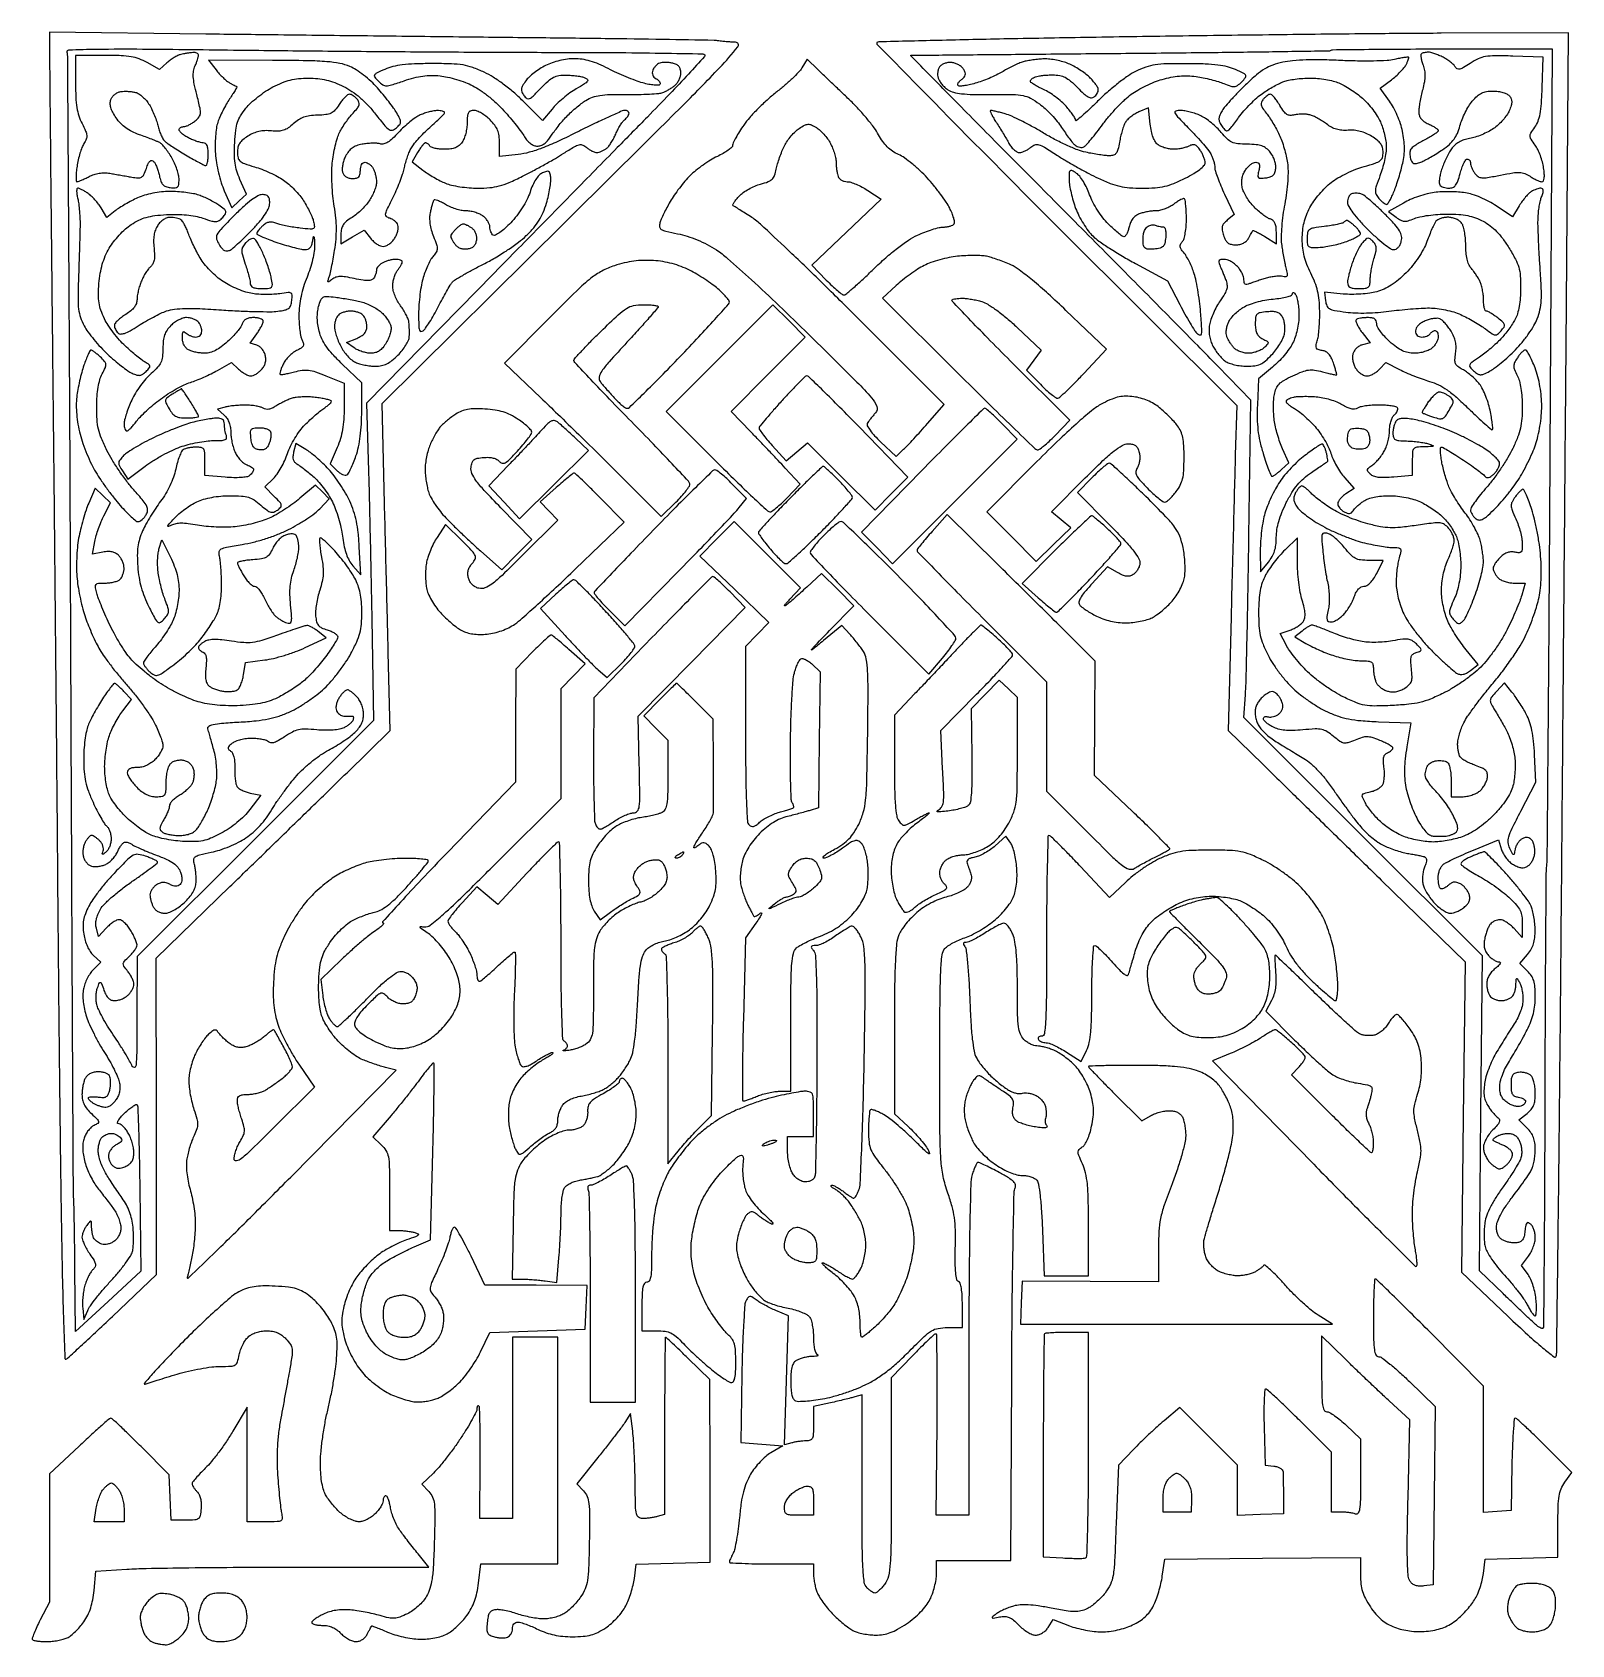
# Model space of a CAD drawing. Extents: x 3.8 to 44, y 2.8 to 44.9.
import ezdxf

# ---------------------------------------------------------------- set-up
doc = ezdxf.new("R2010")
doc.units = 0
doc.header["$MEASUREMENT"] = 0

msp = doc.modelspace()

# ---------------------------------------------------------------- linework, layer by layer
for points in [[(8.31195, 44.887467), (4.23, 44.936354), (4.230109, 44.231527, 0.002345), (4.232569, 43.723599, 0.000066), (4.25373, 41.534407, 0.000135), (4.27965, 38.959502, 0.000092), (4.310369, 36.0396, -0.000172), (4.344488, 32.746927, -0.00012), (4.380764, 29.037099, -0.000121), (4.413801, 25.483077, -0.000253), (4.437458, 22.7151, 0.000416), (4.459449, 20.236578, 0.000352), (4.486722, 17.616212, 0.000355), (4.514956, 15.227744, 0.000994), (4.53925, 13.554384, 0.001755), (4.564727, 12.28169, 0.002958), (4.596162, 11.214318, 0.000376), (4.630206, 10.271951, 0.515178), (4.655962, 10.254984, 0.093443), (4.698971, 10.281667, 0.000573), (5.038695, 10.593592, 0.002334), (5.42513, 10.952569, 0.001482), (5.872019, 11.374106), (7.02622, 12.469312), (7.019385, 16.603104), (7.01255, 20.736895), (8.941825, 22.607997, 0.000198), (9.763403, 23.405433, 0.000165), (10.63678, 24.254379, 0.000166), (11.436294, 25.032556, 0.00045), (12.00269, 25.585199), (13.134281, 26.6913), (13.08223, 28.7217, -0.000069), (13.058293, 29.660486, -0.000037), (13.029114, 30.814492, -0.000037), (12.999601, 31.988655, -0.000059), (12.974503, 32.994899), (12.918826, 35.237698), (17.683717, 39.953249, 0.000483), (20.721152, 42.965044, 0.007528), (21.744888, 44.013191, 0.019747), (22.216234, 44.551609, 0.622794), (22.158853, 44.675273, -0.007644), (22.036814, 44.679866, -0.006739), (21.909731, 44.688316, -0.006785), (21.795354, 44.699034, -0.020297), (21.717665, 44.710584, 0.042757), (21.597578, 44.722963, 0.000176), (20.263528, 44.745515, 0.00088), (18.749026, 44.767916, 0.000555), (16.980065, 44.789002, -0.000084), (14.927353, 44.811536, -0.000054), (12.542013, 44.838377, -0.000054), (10.204506, 44.865182, -0.0001)], [(40.599546, 44.908836, 0.001389), (38.931371, 44.897312, 0.000511), (36.576261, 44.872094, 0.000506), (34.003819, 44.839314, 0.000608), (31.583985, 44.803086, 0.000755), (29.401922, 44.764466, 0.001244), (27.557173, 44.72444, 0.00009), (25.900714, 44.684079, 0.192584), (25.855111, 44.664526, 0.411308), (25.854928, 44.626461, 0.000096), (27.209961, 43.245223, 0.001541), (28.724598, 41.711373, 0.000924), (30.532747, 39.898256), (35.256941, 35.178559), (35.22119, 33.895929, 0.000328), (35.202555, 33.211249, 0.000087), (35.173769, 32.120279, 0.000089), (35.14148, 30.88, 0.000091), (35.109961, 29.6523), (35.034483, 26.6913), (35.938892, 25.803989, 0.000429), (36.426989, 25.32594, 0.000109), (37.221375, 24.549582, 0.000111), (38.129432, 23.662912, 0.000112), (39.034772, 22.77968), (41.226244, 20.642683), (41.178896, 16.584667), (41.131547, 12.526652), (42.349679, 11.373157, 0.004801), (42.865445, 10.894068, 0.011926), (43.254472, 10.556227, 0.007805), (43.552199, 10.317609, 0.517569), (43.605713, 10.333881, 0.077136), (43.621696, 10.429018, 0.000041), (43.658469, 13.396698, 0.000558), (43.695436, 16.699507, 0.00034), (43.732082, 20.6001, 0.000047), (43.770059, 25.005258, 0.000035), (43.811047, 29.851242, 0.000035), (43.848959, 34.409378, 0.000081), (43.87667, 37.83735), (43.932793, 44.9226)], [(9.197694, 44.470092, 0.000801), (11.215341, 44.448195, 0.000537), (13.522216, 44.429338, 0.000541), (15.756475, 44.415894, 0.001069), (17.530382, 44.410935, -0.001524), (18.983526, 44.405551, -0.002503), (20.213222, 44.39109, -0.000297), (21.307007, 44.3721, -0.255147), (21.351321, 44.346869, -0.335332), (21.347084, 44.301693, -0.001012), (20.926782, 43.843822, -0.004946), (20.439116, 43.32511, -0.003003), (19.85264, 42.720841, 0.000073), (19.067129, 41.920935, 0.000024), (17.91459, 40.746819, 0.000024), (16.637083, 39.445147, 0.000027), (15.412998, 38.197652), (12.510095, 35.238912), (12.556654, 33.756906, -0.001593), (12.57782, 33.007076, -0.000555), (12.603655, 31.927425, -0.000552), (12.629462, 30.738933, -0.000643), (12.651276, 29.61), (12.699339, 26.9451), (9.606769, 23.860907), (6.5142, 20.776714), (6.510889, 19.207907, -0.001531), (6.506067, 18.275901, -0.021037), (6.489064, 17.938183, -0.297613), (6.445764, 17.88363, -0.388408), (6.390497, 17.908284, 0.0261), (6.320901, 18.047892, 0.007034), (6.19604, 18.26163, 0.007103), (6.047179, 18.500666, 0.007302), (5.892924, 18.733162, -0.01221), (5.743434, 18.963348, -0.013071), (5.608862, 19.195459, -0.012708), (5.503782, 19.400362, -0.058125), (5.460214, 19.526603, -0.039514), (5.44562, 19.632286, -0.027084), (5.445127, 19.753421, -0.027378), (5.457488, 19.870909, -0.048725), (5.482182, 19.964893, -0.010458), (5.533082, 20.094117, -0.411694), (5.558901, 20.104837, -0.210604), (5.585191, 20.077622, -0.004387), (5.650183, 19.896318, 0.035961), (5.704223, 19.771066, 0.082534), (5.765704, 19.689161, 0.104762), (5.840063, 19.643218, 0.086382), (5.932088, 19.6272, 0.060734), (6.015381, 19.637355, 0.036296), (6.110372, 19.668329, 0.035863), (6.201877, 19.713602, 0.051149), (6.274889, 19.767212, 0.045991), (6.33409, 19.831619, 0.039169), (6.384154, 19.909193, 0.040957), (6.418524, 19.987642, 0.082957), (6.4296, 20.05394, 0.078548), (6.418518, 20.124049, 0.030488), (6.38247, 20.215761, 0.029263), (6.330562, 20.312154, 0.032056), (6.269158, 20.398793, -0.019715), (6.172403, 20.528411, -0.179633), (6.155506, 20.595611, -0.164193), (6.185702, 20.660656, -0.015822), (6.311458, 20.784826, 0.026681), (6.389034, 20.864822, 0.029887), (6.454552, 20.949777, 0.031212), (6.500821, 21.027889, 0.119375), (6.513884, 21.08251, 0.08488), (6.503566, 21.14182, 0.017507), (6.464416, 21.240816, 0.01794), (6.410125, 21.353933, 0.016044), (6.345927, 21.46725, 0.032353), (6.272032, 21.572481, 0.037955), (6.188703, 21.661433, 0.041422), (6.108289, 21.72376, 0.145146), (6.046104, 21.7422, 0.112043), (5.981565, 21.727554, 0.033308), (5.892897, 21.677618, 0.031582), (5.797887, 21.606488, 0.02941), (5.710169, 21.522348), (5.506416, 21.302495), (5.451653, 21.52069, -0.063195), (5.438172, 21.632794, -0.051262), (5.451351, 21.753251, -0.045933), (5.491243, 21.880763, -0.033408), (5.557502, 22.013892, -0.064693), (5.661974, 22.149116, -0.015674), (5.868626, 22.342578, -0.015819), (6.121689, 22.551212, -0.015137), (6.391107, 22.746644, 0.005548), (6.648036, 22.925599, 0.008985), (6.862008, 23.084065, 0.003338), (7.0399, 23.222725, 0.310369), (7.04912, 23.252518, 0.19357), (7.029881, 23.276108, 0.013254), (6.951768, 23.31655, 0.017389), (6.853002, 23.360235, 0.012095), (6.738743, 23.402915, 0.048686), (6.545697, 23.449339, 0.157384), (6.417384, 23.42685, 0.074446), (6.27517, 23.322214, 0.005681), (5.940511, 22.981534, 0.014101), (5.734415, 22.754422, 0.012205), (5.530971, 22.505049, 0.012369), (5.357719, 22.269992, 0.034686), (5.252441, 22.094794, 0.024915), (5.163455, 21.896555, 0.049141), (5.116807, 21.730529, 0.051354), (5.104576, 21.563455, 0.029837), (5.12251, 21.362913, 0.034364), (5.1583, 21.201004, 0.034517), (5.215891, 21.045771, 0.036725), (5.288941, 20.911313, 0.061455), (5.37112, 20.81252), (5.564427, 20.630918), (5.36812, 20.434611, 0.050561), (5.288722, 20.337298, 0.028933), (5.212606, 20.206029, 0.028639), (5.150689, 20.063713, 0.041939), (5.114374, 19.932125, 0.043067), (5.098594, 19.773837, 0.030885), (5.107212, 19.59616, 0.028341), (5.139503, 19.404466, 0.023145), (5.194956, 19.203969, 0.025622), (5.271125, 19.006033, 0.011689), (5.389663, 18.755516, 0.01154), (5.527128, 18.496807, 0.015576), (5.663971, 18.269882, -0.013263), (5.794757, 18.055249, -0.013238), (5.914065, 17.833849, -0.01318), (6.007911, 17.635248, -0.049758), (6.050559, 17.504648, -0.04461), (6.066404, 17.380596, -0.052844), (6.058412, 17.262733, -0.053613), (6.02611, 17.150577, -0.048161), (5.969827, 17.043462, -0.040098), (5.908018, 16.963854, -0.042073), (5.835208, 16.896518, -0.045882), (5.762676, 16.849971, -0.12029), (5.702988, 16.8354, -0.049736), (5.641373, 16.841544, -0.022652), (5.562746, 16.861126, -0.022165), (5.481054, 16.889445, -0.028352), (5.408838, 16.922977, -0.029535), (5.346197, 16.961421, -0.03685), (5.293269, 17.0045, -0.040138), (5.255903, 17.045941, -0.164843), (5.2452, 17.077524, -0.31938), (5.261833, 17.100907, -0.053456), (5.318614, 17.114048, -0.041769), (5.399317, 17.117045, -0.024846), (5.495121, 17.107815, 0.032426), (5.631908, 17.096725, 0.140351), (5.709798, 17.11768, 0.154871), (5.760528, 17.175311, 0.042175), (5.800345, 17.291478, 0.030221), (5.817924, 17.385167, 0.026569), (5.825077, 17.484428, 0.027491), (5.821807, 17.574799, 0.068928), (5.806879, 17.638911, 0.135397), (5.769603, 17.689442, 0.06711), (5.700407, 17.730177, 0.056543), (5.608841, 17.75701, 0.043053), (5.504632, 17.766, 0.046094), (5.390445, 17.755451, 0.065873), (5.293847, 17.723889, 0.074426), (5.217669, 17.672226, 0.083918), (5.163577, 17.602362, 0.050239), (5.129931, 17.520743, 0.02258), (5.101726, 17.40815, 0.022084), (5.082417, 17.285499, 0.028003), (5.076, 17.171004, 0.055038), (5.090841, 17.036588, 0.059719), (5.13462, 16.912523, 0.054592), (5.210464, 16.793568, 0.035705), (5.321224, 16.674211, -0.007372), (5.478083, 16.523291, -0.143578), (5.510272, 16.465028, -0.315549), (5.491832, 16.420396, -0.035655), (5.390147, 16.365319, 0.07968), (5.316667, 16.316739, 0.04097), (5.241607, 16.235474, 0.039382), (5.176358, 16.136983, 0.047615), (5.132049, 16.035379, 0.047803), (5.101798, 15.900437, 0.039404), (5.094978, 15.75303, 0.03461), (5.111757, 15.588653, 0.02261), (5.152649, 15.402411, 0.030021), (5.208384, 15.234991, 0.019298), (5.291861, 15.048052, 0.019396), (5.388093, 14.870788, 0.034147), (5.482772, 14.733698, -0.003335), (5.58381, 14.605114, -0.002135), (5.69952, 14.454496, -0.002145), (5.811611, 14.305974, -0.00401), (5.90085, 14.184653, -0.035847), (5.973718, 14.066997, -0.028673), (6.035285, 13.93115, -0.029504), (6.077744, 13.798233, -0.062633), (6.0912, 13.691235, -0.060573), (6.078764, 13.588955, -0.056109), (6.042104, 13.489788, -0.056934), (5.984996, 13.402612, -0.066623), (5.912288, 13.335679, -0.049794), (5.833598, 13.291508, -0.04543), (5.745294, 13.262127, -0.048354), (5.660963, 13.250777, -0.097732), (5.595038, 13.261261, -0.037041), (5.537516, 13.287405, -0.028632), (5.479079, 13.323871, -0.029351), (5.428226, 13.364477, -0.059538), (5.394545, 13.402929, -0.071823), (5.370333, 13.452168, -0.024553), (5.349478, 13.529164, -0.023823), (5.334505, 13.617568, -0.025331), (5.328405, 13.7052, 0.00673), (5.323955, 13.842893, 0.3016), (5.307847, 13.864911, 0.322357), (5.28235, 13.857845, 0.007304), (5.200209, 13.75248, 0.035906), (5.152664, 13.679238, 0.029451), (5.112487, 13.595016, 0.030403), (5.08476, 13.512846, 0.06626), (5.076, 13.447036, 0.087354), (5.08899, 13.37325, 0.021211), (5.136328, 13.258398, 0.02111), (5.20276, 13.129403, 0.019613), (5.281372, 13.003179, -0.01362), (5.389882, 12.833512, -0.083614), (5.427764, 12.737251, -0.169091), (5.418771, 12.666788, -0.104407), (5.366361, 12.600637, 0.075411), (5.313814, 12.541628, 0.024055), (5.254321, 12.439832, 0.023392), (5.198062, 12.318453, 0.024087), (5.153996, 12.193514, 0.029291), (5.121065, 12.054345, 0.018698), (5.09845, 11.889565, 0.018782), (5.088375, 11.725792, 0.032944), (5.09407, 11.5902), (5.126128, 11.2941), (5.225795, 11.526552, -0.053619), (5.294932, 11.64952, -0.010823), (5.445066, 11.850758, -0.011309), (5.630949, 12.07818, -0.010364), (5.83229, 12.303807, 0.013484), (6.0304, 12.528622, 0.015546), (6.206559, 12.753605, 0.01472), (6.34338, 12.951993, 0.082288), (6.394682, 13.069993, 0.041135), (6.413399, 13.183321, 0.014293), (6.422157, 13.348804, 0.014087), (6.421444, 13.532414, 0.015936), (6.410188, 13.708258, 0.03202), (6.377296, 13.912325, 0.034057), (6.319025, 14.106237, 0.034028), (6.234914, 14.290591, 0.031854), (6.124916, 14.466137, -0.006012), (6.01727, 14.619691, -0.00389), (5.896226, 14.799845, -0.00391), (5.780679, 14.977749, -0.007381), (5.690742, 15.123317, -0.030538), (5.618295, 15.263289, -0.024119), (5.556881, 15.422418, -0.024703), (5.514203, 15.576206, -0.05403), (5.500392, 15.69753, -0.035411), (5.507349, 15.803762, -0.033865), (5.52923, 15.909585, -0.035748), (5.561584, 16.000163, -0.092983), (5.60052, 16.05708, -0.056383), (5.649307, 16.09595, -0.038823), (5.71198, 16.128778, -0.039117), (5.778153, 16.1512, -0.062206), (5.8374, 16.1586, -0.061), (5.896477, 16.151366, -0.039089), (5.962119, 16.129479, -0.038913), (6.024029, 16.097424, -0.057526), (6.071897, 16.059463, -0.084171), (6.109397, 16.006651, -0.224121), (6.109783, 15.961565, -0.141006), (6.072029, 15.917869, -0.029308), (5.983067, 15.866995, 0.060973), (5.909287, 15.818376, 0.048539), (5.842903, 15.749826, 0.050043), (5.793293, 15.672824, 0.082365), (5.769867, 15.599179, 0.073437), (5.770092, 15.524226, 0.053323), (5.791259, 15.443406, 0.053493), (5.828915, 15.369198, 0.075545), (5.878123, 15.313909, 0.061046), (5.954033, 15.265169, 0.101203), (6.027553, 15.246621, 0.085112), (6.111295, 15.257094, 0.033337), (6.220605, 15.298348, 0.056265), (6.320441, 15.358184, 0.098106), (6.384051, 15.430293, 0.090227), (6.418558, 15.52562, 0.04186), (6.4296, 15.657283, 0.043908), (6.419148, 15.776081, 0.025517), (6.386965, 15.915704, 0.025359), (6.340067, 16.0534, 0.038666), (6.28446, 16.166697, 0.032486), (6.220329, 16.260735, 0.038363), (6.147726, 16.340225, 0.041985), (6.077442, 16.395912, 0.147586), (6.022799, 16.4124, -0.45525), (6.002466, 16.435752, -0.101823), (6.0226, 16.492491, -0.044942), (6.087477, 16.58077, -0.018977), (6.189089, 16.68735, -0.017128), (6.300664, 16.788627, -0.028854), (6.40165, 16.86462, -0.029343), (6.483075, 16.912192, -0.362779), (6.515563, 16.904724, -0.154769), (6.533698, 16.853736, -0.000606), (6.554428, 16.233405, -0.002995), (6.572931, 15.527413, -0.001871), (6.586557, 14.700235), (6.613888, 12.553322), (5.760344, 11.766356), (4.9068, 10.979389), (4.891995, 12.596095, 0.000926), (4.88499, 13.232318, 0.00126), (4.876161, 13.806234, 0.000829), (4.866732, 14.288187, 0.014329), (4.858882, 14.44545, -0.018346), (4.851013, 14.633411, -0.000017), (4.828862, 18.958728, -0.000179), (4.806018, 23.790203, -0.00011), (4.782394, 29.4831, 0.000238), (4.757341, 35.168234, 0.000393), (4.730093, 39.974185, 0.000021), (4.701938, 44.307731, 0.075892), (4.68605, 44.407431, -0.49783), (4.735972, 44.478209, -0.004699), (5.468698, 44.495275, -0.005833), (6.65656, 44.497915, -0.000753)], [(7.97355, 44.405186, 0.015207), (7.904725, 44.398517, 0.007899), (7.819287, 44.386232, 0.007847), (7.731865, 44.370837, 0.01184), (7.6563, 44.354441, 0.053091), (7.577953, 44.326423, 0.023184), (7.480725, 44.273826, 0.02263), (7.381694, 44.207879, 0.028038), (7.296196, 44.137487), (7.105293, 43.961466), (6.777078, 44.145933, 0.040314), (6.572427, 44.240149, 0.046183), (6.364333, 44.295187, 0.032272), (6.095579, 44.322625, 0.009305), (5.677831, 44.3304), (4.9068, 44.3304), (4.9068, 43.60793, 0.01122), (4.91517, 43.234998, 0.028864), (4.94277, 42.966907, 0.037978), (4.994611, 42.751548, 0.039922), (5.07782, 42.550232, -0.014973), (5.170823, 42.353602, -0.079936), (5.200372, 42.23899, -0.117094), (5.18672, 42.142347, -0.049406), (5.126713, 42.024852, 0.050596), (5.075717, 41.924413, 0.018144), (5.023276, 41.772514, 0.017785), (4.977451, 41.600648, 0.020116), (4.946087, 41.43285, 0.012854), (4.927686, 41.278758, 0.021802), (4.921254, 41.149043, 0.017897), (4.924233, 41.049225, 0.39512), (4.943695, 41.031, 0.092495), (4.97821, 41.03744, 0.008354), (5.059923, 41.070613, 0.010621), (5.156607, 41.114206, 0.008106), (5.260576, 41.165851, -0.04071), (5.390277, 41.220058, -0.040195), (5.527598, 41.252813, -0.040356), (5.667852, 41.26309, -0.041785), (5.806275, 41.250451, 0.000002), (5.93599, 41.227574, 0.000001), (6.091236, 41.200196, 0.000001), (6.246494, 41.172816, 0.000002), (6.376247, 41.149935, 0.026506), (6.545612, 41.129247, 0.152552), (6.632413, 41.149958, 0.150244), (6.692695, 41.216571, 0.025471), (6.758058, 41.377244, -0.020568), (6.808654, 41.505197, -0.095105), (6.853863, 41.570251, -0.226777), (6.899157, 41.585655, -0.168366), (6.947392, 41.562248, -0.078453), (6.986889, 41.507942, -0.023046), (7.029625, 41.4138, -0.02253), (7.068568, 41.301938, -0.022447), (7.097341, 41.186888, 0.033343), (7.137062, 41.04158, 0.103904), (7.188999, 40.955049, 0.122188), (7.266005, 40.904598, 0.05525), (7.384359, 40.877331, 0.032483), (7.512544, 40.870774, 0.185456), (7.574702, 40.895643, 0.17923), (7.60543, 40.956318, 0.029989), (7.612608, 41.088831, 0.056321), (7.598994, 41.203311, 0.023049), (7.556119, 41.354131, 0.022454), (7.494697, 41.513453, 0.026704), (7.422258, 41.657388, 0.018635), (7.3406, 41.788532, 0.020267), (7.25153, 41.909492, 0.020224), (7.167368, 42.00629, 0.086905), (7.1064, 42.051806, 0.020383), (7.033153, 42.085147, 0.003952), (6.898057, 42.138871, 0.004197), (6.739383, 42.198995, 0.003867), (6.575348, 42.258144, -0.030736), (6.381942, 42.339867, -0.041692), (6.219832, 42.438053, -0.044249), (6.083798, 42.55649, -0.042314), (5.968467, 42.698695, -0.024768), (5.877947, 42.847228, -0.055024), (5.827896, 42.969737, -0.072324), (5.813508, 43.07685, -0.085478), (5.831928, 43.177268, -0.077362), (5.871321, 43.248298, -0.056721), (5.934412, 43.312829, -0.056733), (6.010373, 43.36152, -0.077488), (6.087863, 43.385662, -0.031936), (6.174697, 43.392928, -0.018518), (6.27942, 43.391107, -0.01846), (6.384714, 43.381463, -0.029422), (6.473517, 43.364654, -0.084365), (6.560515, 43.326403, -0.036658), (6.660951, 43.249119, -0.034936), (6.758104, 43.149291, -0.039072), (6.836486, 43.040392, -0.024995), (6.905037, 42.913644, -0.015724), (6.972841, 42.759484, -0.01578), (7.030122, 42.603223, -0.027722), (7.066076, 42.470409, 0.032668), (7.100095, 42.349492, 0.029714), (7.150464, 42.230018, 0.030976), (7.208565, 42.12862, 0.078835), (7.265552, 42.066158, 0.021148), (7.344306, 42.008549, 0.004484), (7.486528, 41.915308, 0.004686), (7.653513, 41.810159, 0.004436), (7.8255, 41.706193, 0.005983), (7.992167, 41.610127, 0.008479), (8.142882, 41.52897, 0.005307), (8.270663, 41.464642, 0.111271), (8.31195, 41.454794, 0.317701), (8.336625, 41.471774, 0.035314), (8.356762, 41.541213, 0.032732), (8.370817, 41.636662, 0.020193), (8.3754, 41.7501, 0.025077), (8.368475, 41.888087, 0.079298), (8.344886, 41.977281, 0.136458), (8.303623, 42.027474, 0.154076), (8.244299, 42.0462, -0.062998), (8.177313, 42.054674, -0.018806), (8.078389, 42.084115, -0.018537), (7.968779, 42.125867, -0.019061), (7.863599, 42.175273, -0.024261), (7.768024, 42.230729, -0.032183), (7.68732, 42.290643, -0.03358), (7.62932, 42.346894, -0.185476), (7.614, 42.386773, -0.141232), (7.623059, 42.418205, -0.099817), (7.648524, 42.444987, -0.084823), (7.686606, 42.463026, -0.068393), (7.731528, 42.4692, 0.086103), (7.789111, 42.47919, 0.028744), (7.868116, 42.51269, 0.027626), (7.953, 42.560588, 0.028206), (8.031472, 42.61725, 0.053403), (8.135618, 42.722041, 0.154292), (8.172144, 42.816367, 0.072695), (8.16079, 42.954753, 0.006026), (8.075126, 43.306255, -0.012074), (8.011497, 43.581785, -0.035235), (7.985755, 43.775127, -0.051149), (7.991729, 43.923339, -0.071379), (8.028982, 44.050486, 0.013504), (8.064436, 44.134223, 0.01454), (8.094393, 44.217731, 0.014184), (8.115913, 44.290644, 0.064746), (8.1216, 44.334381, 0.184203), (8.110167, 44.364361, 0.099338), (8.07811, 44.388435, 0.075737), (8.030201, 44.402989, 0.052528)], [(40.632112, 44.4996), (43.504424, 44.4996), (43.443254, 33.94575, -0.000243), (43.417724, 29.882081, -0.000392), (43.391576, 26.420095, -0.000056), (43.36558, 23.343016, -0.027166), (43.353227, 23.146799, 0.027397), (43.341291, 22.955818, 0.000173), (43.328815, 21.243979, 0.000704), (43.317991, 19.288064, 0.000449), (43.310648, 17.013299, -0.000551), (43.302884, 14.751429, -0.000905), (43.29074, 12.837583, -0.000065), (43.276491, 11.117884, -0.13375), (43.262146, 11.066912, -0.344446), (43.23586, 11.056805, -0.052506), (43.180553, 11.080269, -0.040426), (43.110165, 11.127091, -0.023305), (43.033224, 11.193812, -0.000204), (42.921721, 11.300087, -0.000037), (42.714016, 11.498241, -0.000039), (42.47075, 11.730394, -0.000036), (42.219185, 11.970537), (41.59929, 12.562375), (41.641691, 16.678117), (41.684092, 20.793859), (38.562812, 23.91178), (35.441533, 27.0297), (35.484713, 27.6219, 0.011837), (35.503862, 28.011474, 0.000865), (35.529292, 29.083894, 0.001207), (35.554322, 30.363203, 0.000914), (35.575834, 31.7673), (35.623774, 35.3205), (34.764027, 36.2088, 0.002461), (34.238247, 36.746717, 0.000313), (33.099836, 37.898553, 0.000367), (31.746728, 39.263898, 0.000305), (30.306002, 40.71375, -0.000483), (28.928629, 42.100835, -0.000812), (27.774732, 43.268904, -0.000035), (26.737694, 44.322236, -0.633671), (26.741812, 44.333445, -0.019931), (26.769741, 44.334821, -0.000003), (28.368792, 44.349802, -0.000078), (30.137898, 44.366089, -0.000047), (32.2326, 44.384852, 0.000564), (34.32738, 44.405782, 0.000932), (36.096749, 44.428758, 0.000052), (37.690471, 44.452589, 0.187218), (37.72455, 44.466407, -0.187969), (37.758238, 44.480009, -0.000185), (38.593187, 44.489849, -0.001772), (39.528314, 44.497211, -0.001082)], [(39.747704, 44.281518, 0.197231), (39.725415, 44.287426, 0.005952), (39.628521, 44.27355, 0.010957), (39.51301, 44.253, 0.007253), (39.3813, 44.224585, -0.043765), (39.186908, 44.197287, -0.008347), (38.82985, 44.184661, -0.008845), (38.411268, 44.184259, -0.008031), (37.979225, 44.198431, 0.007937), (37.495763, 44.214382, 0.011832), (37.072674, 44.211608, 0.01355), (36.719936, 44.191368, 0.031722), (36.458747, 44.15247, 0.032551), (36.199127, 44.078843, 0.051663), (35.990712, 43.979538, 0.041007), (35.776044, 43.823069, 0.013326), (35.485517, 43.558605, 0.009063), (35.279783, 43.353754, 0.010038), (35.088647, 43.148315, 0.009479), (34.9327, 42.966998, 0.050032), (34.859664, 42.858241, 0.033561), (34.807599, 42.742986, 0.10091), (34.794248, 42.658136, 0.104442), (34.815364, 42.57653, 0.037437), (34.877053, 42.472719, 0.057596), (34.962078, 42.376957, 0.316289), (35.026978, 42.36933, 0.105476), (35.105531, 42.436284, 0.005386), (35.307709, 42.705576, -0.020814), (35.447406, 42.880158, -0.015181), (35.61623, 43.062535, -0.015387), (35.787141, 43.225902, -0.032359), (35.931325, 43.339516, -0.01347), (36.071196, 43.430305, -0.010633), (36.227125, 43.521151, -0.010782), (36.375605, 43.599341, -0.026081), (36.489257, 43.648872, -0.042178), (36.611407, 43.683275, -0.015262), (36.789485, 43.71196, -0.015011), (36.987329, 43.731644, -0.017289), (37.176876, 43.7382, -0.023814), (37.371162, 43.728941, -0.017887), (37.583397, 43.700976, -0.018184), (37.781568, 43.660156, -0.039088), (37.929619, 43.611481, -0.030393), (38.068136, 43.543447, -0.015008), (38.235618, 43.441379, -0.014835), (38.403631, 43.324698, -0.020968), (38.545431, 43.210356, -0.030178), (38.676361, 43.080607, -0.019853), (38.811411, 42.91694, -0.019992), (38.930556, 42.746546, -0.035969), (39.012023, 42.596826, -0.028664), (39.071179, 42.443901, -0.019567), (39.121374, 42.264393, -0.019765), (39.156247, 42.086907, -0.03717), (39.167942, 41.941357, -0.038722), (39.157037, 41.789165, -0.01659), (39.120094, 41.588562, -0.016299), (39.066392, 41.37638, -0.020662), (39.002447, 41.184578, 0.008881), (38.906291, 40.917312, 0.069719), (38.881633, 40.787976, 0.132844), (38.902219, 40.693691, 0.064201), (38.973259, 40.59147, 0.020672), (39.030725, 40.53302, 0.025427), (39.089139, 40.483647, 0.025212), (39.141244, 40.447966, 0.138384), (39.173726, 40.4388, 0.247221), (39.204754, 40.45514, 0.018341), (39.257719, 40.53875, 0.022087), (39.315485, 40.64868, 0.014763), (39.372172, 40.779056, 0.013519), (39.430669, 40.93755, 0.007419), (39.494123, 41.134485, 0.00739), (39.55265, 41.336433, 0.011712), (39.596144, 41.51122, 0.026823), (39.63059, 41.715781, 0.029731), (39.641358, 41.915915, 0.028497), (39.628354, 42.123142, 0.021263), (39.591372, 42.349177, 0.030618), (39.53815, 42.544591, 0.019816), (39.45408, 42.763446, 0.019928), (39.354532, 42.971527, 0.035223), (39.25403, 43.133086), (39.009287, 43.470943), (39.299907, 43.692611, 0.019535), (39.417959, 43.790176, 0.017602), (39.532356, 43.899984, 0.017939), (39.627888, 44.00571, 0.051926), (39.683118, 44.087285, 0.016603), (39.716577, 44.155125, 0.025999), (39.740284, 44.215706, 0.023695), (39.753935, 44.264342, 0.295276)], [(40.26255, 44.414479, 0.031889), (40.207808, 44.411198, 0.032155), (40.154082, 44.400982, 0.03393), (40.108685, 44.385936, 0.099711), (40.081399, 44.367799, 0.208076), (40.068489, 44.33501, 0.030074), (40.075488, 44.261805, 0.029899), (40.095246, 44.17143, 0.021481), (40.12756, 44.073251, -0.045047), (40.165971, 43.934942, -0.048898), (40.177567, 43.795783, -0.041236), (40.162244, 43.638317, -0.02048), (40.118362, 43.442438, 0.011582), (40.079099, 43.280721, 0.010486), (40.045927, 43.111927, 0.010567), (40.022598, 42.959567, 0.032714), (40.0158, 42.855777, 0.075962), (40.030993, 42.75635, 0.093803), (40.075061, 42.673795, 0.079445), (40.152864, 42.603484, 0.039917), (40.2696, 42.540239, -0.019153), (40.36682, 42.492673, -0.027305), (40.448846, 42.442617, -0.026154), (40.509345, 42.396165, -0.219342), (40.5234, 42.365668, -0.22791), (40.507799, 42.333219, -0.016402), (40.425681, 42.271866, -0.020419), (40.318197, 42.203271, -0.013864), (40.19074, 42.133728, 0.012951), (40.059452, 42.062407, 0.015593), (39.940083, 41.988442, 0.014322), (39.844154, 41.920743, 0.09378), (39.804579, 41.877452, 0.097058), (39.787704, 41.832629, 0.040421), (39.782144, 41.767952, 0.038023), (39.787291, 41.695638, 0.040089), (39.803333, 41.626246, 0.056463), (39.840058, 41.544039, 0.185409), (39.885812, 41.507701, 0.140017), (39.95312, 41.505929, 0.027861), (40.068995, 41.542742, 0.0293), (40.174892, 41.590275, 0.009823), (40.323739, 41.671616, 0.009736), (40.485297, 41.768295, 0.010979), (40.63653, 41.867526, 0.028329), (40.8163, 42.00684, 0.056054), (40.938219, 42.139593, 0.058599), (41.024269, 42.292057, 0.033868), (41.092408, 42.491605, -0.030596), (41.147524, 42.656532, -0.020499), (41.229493, 42.8378, -0.020676), (41.32375, 43.007493, -0.037803), (41.416199, 43.135919, -0.032325), (41.543158, 43.268395, -0.072466), (41.6581, 43.346586, -0.075584), (41.787432, 43.386847, -0.037746), (41.958762, 43.3998, -0.034449), (42.091508, 43.390643, -0.037957), (42.217389, 43.363336, -0.04152), (42.321325, 43.322725, -0.106042), (42.384537, 43.272976, -0.071268), (42.431374, 43.196657, -0.103807), (42.447104, 43.119556, -0.074494), (42.432332, 43.0246, -0.022418), (42.382369, 42.886815, -0.055159), (42.319498, 42.77252, -0.027446), (42.21699, 42.642598, -0.026858), (42.094768, 42.518199, -0.035486), (41.970224, 42.419615, -0.030653), (41.830268, 42.336225, -0.020513), (41.661178, 42.257644, -0.020688), (41.490387, 42.194787, -0.03777), (41.346062, 42.160114, 0.04014), (41.197408, 42.123656, 0.050383), (41.068016, 42.065652, 0.053495), (40.959135, 41.986433, 0.055933), (40.871355, 41.886988, 0.027262), (40.804504, 41.779622, 0.013785), (40.731629, 41.637856, 0.01365), (40.664229, 41.486913, 0.019761), (40.613728, 41.349904, 0.021494), (40.578449, 41.222751, 0.026557), (40.557097, 41.101677, 0.02657), (40.55018, 41.000606, 0.143161), (40.564678, 40.948054, 0.121475), (40.598465, 40.914932, 0.047951), (40.657834, 40.887137, 0.043794), (40.730707, 40.86818, 0.041767), (40.806946, 40.8618, 0.097945), (40.906395, 40.88147, 0.132767), (40.978704, 40.936958, 0.079285), (41.037008, 41.045211, 0.018618), (41.097729, 41.2425, -0.019519), (41.142909, 41.388361, -0.029167), (41.194587, 41.511369, -0.028666), (41.245687, 41.602007, -0.255373), (41.284475, 41.6232, -0.129493), (41.316862, 41.614669, -0.100696), (41.344453, 41.590673, -0.088824), (41.363008, 41.554777, -0.075114), (41.3694, 41.51247, 0.072858), (41.377203, 41.459205, 0.028056), (41.402683, 41.388748, 0.027058), (41.439338, 41.314244, 0.030023), (41.482705, 41.246785, 0.08721), (41.567516, 41.165293, 0.132123), (41.663811, 41.132445, 0.058831), (41.81592, 41.140287, 0.006794), (42.152724, 41.202488, -0.009041), (42.476303, 41.260745, -0.049898), (42.652833, 41.271409, -0.082802), (42.784816, 41.244022, -0.052601), (42.924743, 41.172073, 0.018344), (43.014148, 41.118072, 0.020027), (43.104736, 41.07244, 0.019937), (43.184877, 41.039806, 0.086928), (43.235144, 41.031, 0.280934), (43.273278, 41.054262, 0.087852), (43.293924, 41.120996, 0.048903), (43.296914, 41.231491, 0.016875), (43.280245, 41.39055, 0.032172), (43.248455, 41.545399, 0.023101), (43.194058, 41.713476, 0.023454), (43.127069, 41.869265, 0.045634), (43.057048, 41.984974, -0.016643), (42.950992, 42.139292, -0.139115), (42.926824, 42.219582, -0.142028), (42.948712, 42.299841, -0.017593), (43.049599, 42.452627, 0.064404), (43.132882, 42.608711, 0.044677), (43.186712, 42.80155, 0.029156), (43.220476, 43.071062, 0.008614), (43.240905, 43.486752), (43.266459, 44.2881), (42.475178, 44.312583, 0.007175), (42.002681, 44.320418, 0.042635), (41.75685, 44.299971, 0.06812), (41.57139, 44.24174, 0.036101), (41.361006, 44.123387, -0.012616), (41.186881, 44.014372, -0.074617), (41.087497, 43.974078, -0.175495), (41.021704, 43.981426, -0.151624), (40.971066, 44.02952, 0.075242), (40.928347, 44.084516, 0.02353), (40.84917, 44.153005, 0.022921), (40.752318, 44.222185, 0.023451), (40.650258, 44.281645, 0.019099), (40.543276, 44.332329, 0.018544), (40.431694, 44.375244, 0.018818), (40.330917, 44.405586, 0.062814)], [(10.051722, 44.198843), (8.386344, 44.2035), (8.578488, 43.954337, 0.020353), (8.663932, 43.8524, 0.017434), (8.761759, 43.752152, 0.017787), (8.857124, 43.667289, 0.047024), (8.932567, 43.615937, 0.001195), (8.996439, 43.580937, 0.001615), (9.054373, 43.549614, 0.001087), (9.103135, 43.52359, 0.017686), (9.119831, 43.515469, -0.438985), (9.124231, 43.50246, -0.005373), (9.075889, 43.416421, -0.01157), (9.013571, 43.313812, -0.006825), (8.934669, 43.194057, 0.018959), (8.846823, 43.053416, 0.012765), (8.756894, 42.886777, 0.01287), (8.678044, 42.720846, 0.024779), (8.625065, 42.58357, 0.043657), (8.589418, 42.432359, 0.016989), (8.56575, 42.218616, 0.016666), (8.555666, 41.984136, 0.019857), (8.562318, 41.762882, 0.025504), (8.590448, 41.531074, 0.016051), (8.645691, 41.263855, 0.016109), (8.717149, 41.003815, 0.028263), (8.795078, 40.794818), (8.991475, 40.347135), (9.183069, 40.527128), (9.374662, 40.707121), (9.204517, 41.091762, -0.029698), (9.123284, 41.309493, -0.038893), (9.076965, 41.51666, -0.033765), (9.059485, 41.750173, -0.015915), (9.066932, 42.052633, -0.015106), (9.094914, 42.374732, -0.049643), (9.140622, 42.582974, -0.060383), (9.22108, 42.755716, -0.030882), (9.359898, 42.950881, -0.036943), (9.491444, 43.090998, -0.019139), (9.674443, 43.246648, -0.018922), (9.875702, 43.392988, -0.027223), (10.065013, 43.50555, -0.022905), (10.303387, 43.616666, -0.03608), (10.517735, 43.687286, -0.036718), (10.737242, 43.725584, -0.024838), (10.99105, 43.7382, -0.025099), (11.23973, 43.725709, -0.033338), (11.462969, 43.688071, -0.03307), (11.680625, 43.620791, -0.024102), (11.912535, 43.518861, -0.033012), (12.131943, 43.390806, -0.029559), (12.341253, 43.23056, -0.027385), (12.544599, 43.03446, -0.020716), (12.74616, 42.798699, 0.005904), (12.994165, 42.490587, 0.074546), (13.104728, 42.391156, 0.226654), (13.192344, 42.379001, 0.107318), (13.293584, 42.437202, 0.034935), (13.380289, 42.527448, 0.170524), (13.40472, 42.5928, 0.121999), (13.386953, 42.671202, 0.014379), (13.30142, 42.829876, 0.024772), (13.221089, 42.954464, 0.008466), (13.092797, 43.127077, 0.008392), (12.944525, 43.313129, 0.009591), (12.796404, 43.485863, 0.026288), (12.632627, 43.651226, 0.019984), (12.437124, 43.815125, 0.020355), (12.240874, 43.95435, 0.043785), (12.077304, 44.041345, 0.052476), (11.814187, 44.12171, 0.028503), (11.478775, 44.167127, 0.015657), (10.970257, 44.190681, 0.003044)], [(17.944428, 44.245733, 0.034625), (17.764314, 44.233214, 0.023725), (17.562849, 44.195292, 0.023633), (17.364605, 44.138124, 0.032917), (17.194125, 44.067284, 0.027845), (17.044399, 43.982487, 0.022079), (16.892522, 43.875173, 0.022584), (16.760256, 43.762758, 0.050647), (16.673451, 43.663783, 0.022705), (16.590584, 43.535455, 0.10182), (16.562174, 43.451146, 0.135816), (16.573458, 43.375401, 0.053426), (16.626764, 43.283291, 0.084528), (16.703097, 43.209159, 0.258084), (16.772508, 43.202407, 0.093443), (16.864195, 43.264398, 0.007375), (17.070889, 43.475359, -0.01836), (17.261362, 43.661407, -0.065086), (17.401372, 43.758626, -0.082326), (17.543463, 43.804561, -0.041621), (17.731751, 43.816854, -0.015972), (17.870026, 43.809943, -0.014446), (18.012314, 43.794117, -0.014642), (18.138893, 43.772527, -0.043934), (18.222964, 43.747802, -0.123063), (18.284506, 43.703984, -0.356538), (18.285585, 43.655329, -0.086821), (18.211207, 43.58812, -0.007877), (17.996542, 43.457732, 0.024521), (17.830134, 43.348915, 0.016304), (17.650095, 43.208966, 0.01643), (17.483856, 43.061322, 0.030595), (17.360996, 42.929584), (17.112735, 42.628401), (16.597218, 43.143918, 0.019214), (16.354441, 43.36872, 0.01772), (16.088653, 43.580642, 0.01847), (15.825388, 43.761039, 0.031418), (15.5914, 43.889168, 0.023095), (15.287642, 44.014738, 0.045529), (15.035127, 44.080513, 0.033693), (14.729657, 44.110071, 0.007795), (14.2128, 44.117055, 0.008606), (13.769572, 44.108505, 0.021526), (13.446973, 44.082789, 0.029167), (13.197879, 44.037227, 0.045063), (12.990946, 43.96651, 0.007754), (12.773784, 43.865632, 0.156707), (12.721788, 43.816087, 0.30262), (12.726708, 43.760996, 0.028951), (12.821746, 43.655792, 0.051337), (12.935176, 43.564879, 0.1486), (13.030897, 43.537558, 0.072009), (13.16429, 43.559193, 0.006179), (13.4937, 43.667228, -0.019338), (13.752185, 43.744532, -0.028763), (13.98385, 43.790149, -0.030964), (14.205626, 43.806813, -0.028584), (14.433834, 43.796752, -0.030712), (14.629994, 43.764568, -0.01727), (14.863441, 43.702826, -0.017185), (15.095684, 43.623934, -0.026805), (15.288937, 43.538691, -0.034132), (15.479091, 43.425414, -0.017177), (15.703278, 43.258549, -0.016974), (15.924155, 43.069411, -0.024105), (16.106066, 42.885713, -0.008296), (16.267635, 42.699899, -0.007737), (16.426827, 42.504504, -0.007737), (16.562864, 42.326557, -0.025923), (16.643954, 42.204233, 0.043322), (16.716917, 42.102064, 0.059245), (16.799902, 42.025419, 0.067627), (16.888595, 41.977849, 0.089551), (16.97859, 41.9616, 0.089005), (17.067253, 41.977509, 0.062926), (17.157152, 42.0244, 0.056458), (17.241585, 42.098341, 0.046091), (17.313986, 42.19425, -0.019381), (17.387457, 42.30321, -0.008663), (17.492038, 42.440965, -0.008561), (17.607802, 42.583014, -0.011492), (17.717786, 42.707431, -0.018034), (17.836758, 42.826987, -0.01232), (17.979939, 42.954387, -0.012431), (18.12424, 43.070516, -0.024409), (18.245516, 43.154195, -0.053129), (18.420241, 43.238384, -0.049099), (18.61347, 43.28664, -0.031579), (18.877664, 43.308746, -0.008274), (19.303016, 43.310359, 0.00753), (19.617705, 43.311084, 0.009347), (19.910292, 43.32164, 0.007903), (20.154587, 43.338906, 0.067118), (20.2617, 43.362903, 0.029507), (20.3372, 43.396027, 0.016661), (20.424687, 43.444476, 0.016587), (20.509969, 43.499409, 0.026055), (20.57895, 43.552671, 0.064793), (20.635632, 43.615782, 0.043447), (20.68351, 43.700276, 0.043394), (20.716137, 43.791937, 0.063894), (20.727, 43.8766, 0.067223), (20.714459, 43.969461, 0.108829), (20.677437, 44.039662, 0.102121), (20.612356, 44.090713, 0.053983), (20.515689, 44.126412, 0.031809), (20.425318, 44.143072, 0.027091), (20.328555, 44.149326, 0.027992), (20.239681, 44.145271, 0.066307), (20.17537, 44.129943, 0.066948), (20.12206, 44.100812, 0.042192), (20.068557, 44.054063, 0.041738), (20.02285, 43.998104, 0.058834), (19.992911, 43.941146, 0.088915), (19.98092, 43.878475, 0.099208), (19.99229, 43.818084, 0.094966), (20.026718, 43.764749, 0.07464), (20.081209, 43.722528, -0.050017), (20.13219, 43.686885, -0.072032), (20.168306, 43.645446, -0.094539), (20.184696, 43.604945, -0.189624), (20.178655, 43.571517, -0.257177), (20.139779, 43.549578, -0.02577), (20.029389, 43.554128, -0.027287), (19.889827, 43.574833, -0.018194), (19.732726, 43.612984, -0.020221), (19.543543, 43.67464, -0.009349), (19.302681, 43.769222, -0.009243), (19.05289, 43.878195, -0.012686), (18.832728, 43.985967, 0.019453), (18.584705, 44.103245, 0.029582), (18.360337, 44.183532, 0.033242), (18.149958, 44.230144, 0.037955)], [(24.307294, 43.962525), (24.02613, 44.22915), (23.891758, 44.004825, -0.054909), (23.805838, 43.891662, -0.012704), (23.636616, 43.722139, -0.012968), (23.430574, 43.535905, -0.012358), (23.211884, 43.3575, 0.018866), (22.981587, 43.164581, 0.013829), (22.740587, 42.934285, 0.014014), (22.524278, 42.703219, 0.029907), (22.373491, 42.510767, 0.010667), (22.261321, 42.34085, 0.013985), (22.166637, 42.180785, 0.011492), (22.095144, 42.044534, 0.11557), (22.0806, 41.982451, -0.210129), (22.058019, 41.931093, -0.027515), (21.963605, 41.853594, -0.028158), (21.834871, 41.769986, -0.020075), (21.682319, 41.690653, 0.027111), (21.507145, 41.596402, 0.016217), (21.309324, 41.466723, 0.016214), (21.120211, 41.324412, 0.026972), (20.971834, 41.191234, 0.020091), (20.836916, 41.045015, 0.012298), (20.689262, 40.862591, 0.012322), (20.551732, 40.674446, 0.021374), (20.4483, 40.510865, 0.009244), (20.363348, 40.356319, 0.008837), (20.282839, 40.19642, 0.008808), (20.216772, 40.052802, 0.031035), (20.181791, 39.957413, 0.104216), (20.173151, 39.851975, 0.225994), (20.216015, 39.785167, 0.082744), (20.334916, 39.736192, 0.007838), (20.643932, 39.670349, -0.027859), (20.894707, 39.606326, -0.022409), (21.156162, 39.510747, -0.021861), (21.415298, 39.389068, -0.022774), (21.6592, 39.246733, -0.037532), (21.951219, 39.025283, -0.004201), (22.571788, 38.467404, -0.005086), (23.299018, 37.788797, -0.004105), (24.066637, 37.04564, -0.00113), (25.331312, 35.795351, -0.02086), (25.714106, 35.38209, -0.086201), (25.848415, 35.154666, -0.280194), (25.817549, 34.989642, 0.009194), (25.752714, 34.914652, 0.008543), (25.689038, 34.835492, 0.008557), (25.634829, 34.763171, 0.028312), (25.602749, 34.713066, 0.258715), (25.602347, 34.651738, 0.031281), (25.676955, 34.533345, 0.029727), (25.793995, 34.389875, 0.017419), (25.949713, 34.232013), (26.3529, 33.850794), (26.551788, 34.035747, 0.014947), (26.6558, 34.138436, 0.003804), (26.818124, 34.311186, 0.003875), (27.000534, 34.511385, 0.003916), (27.179175, 34.71369), (27.607673, 35.20668), (25.288286, 37.529665, 0.003124), (24.36905, 38.438897, 0.004222), (23.525964, 39.248652, 0.002882), (22.809942, 39.91707, 0.045662), (22.5459, 40.119468, -0.000653), (22.381237, 40.223635, -0.000957), (22.236704, 40.315719, -0.000447), (22.113799, 40.394511, -0.017697), (22.087316, 40.412877, -0.379843), (22.083036, 40.433671, -0.020366), (22.122033, 40.495361, -0.023491), (22.179909, 40.571269, -0.01395), (22.25547, 40.656335, -0.050435), (22.358908, 40.746296, -0.026426), (22.50339, 40.837322, -0.025997), (22.662844, 40.915802, -0.036028), (22.813356, 40.967924, 0.023774), (23.012159, 41.031361, 0.102066), (23.116926, 41.097022, 0.118642), (23.178924, 41.193464, 0.037445), (23.223316, 41.360137, -0.024877), (23.25593, 41.49624, -0.013325), (23.308928, 41.660793, -0.013237), (23.372081, 41.826209, -0.020145), (23.43639, 41.965892, -0.033229), (23.513445, 42.094973, -0.024121), (23.615124, 42.227939, -0.024521), (23.724424, 42.34524, -0.047941), (23.824008, 42.425088, -0.023073), (23.963711, 42.507677, -0.111405), (24.052168, 42.531765, -0.119547), (24.139214, 42.514664, -0.028363), (24.270721, 42.444744, -0.049226), (24.364446, 42.374414, -0.025237), (24.467692, 42.269672, -0.024812), (24.564047, 42.150064, -0.034076), (24.63744, 42.033103, -0.028769), (24.695012, 41.909126, -0.022289), (24.743632, 41.7684, -0.022765), (24.777233, 41.6326, -0.049299), (24.7878, 41.525689, 0.019443), (24.791563, 41.42895, 0.015899), (24.802884, 41.326025, 0.016191), (24.819398, 41.231928, 0.040096), (24.839151, 41.164819, 0.10648), (24.872578, 41.113639, 0.066551), (24.929913, 41.070309, 0.062237), (25.001257, 41.040988, 0.066505), (25.076017, 41.031, -0.078018), (25.170521, 41.016164, -0.022358), (25.309863, 40.964326, -0.02192), (25.463946, 40.890902, -0.021686), (25.611578, 40.804026), (25.961624, 40.577052), (25.057462, 39.711865), (24.1533, 38.846677), (24.530464, 38.458339, 0.010154), (24.680946, 38.309566, 0.014437), (24.82103, 38.184074, 0.010382), (24.941221, 38.086707, 0.166541), (24.989989, 38.07, 0.177173), (25.042804, 38.089322, 0.003959), (25.251324, 38.268308, 0.008454), (25.492964, 38.486371, 0.005557), (25.763988, 38.745092, -0.012788), (26.082204, 39.040188, -0.016), (26.392729, 39.296551, -0.017659), (26.676908, 39.500648, -0.03798), (26.911864, 39.632566, -0.016855), (27.103239, 39.713922, -0.016515), (27.300955, 39.782803, -0.016647), (27.478155, 39.831638, -0.058064), (27.595757, 39.845774, 0.033011), (27.686605, 39.852109, 0.038217), (27.771372, 39.870356, 0.041707), (27.83911, 39.896768, 0.14145), (27.873907, 39.928299, 0.182939), (27.88379, 39.97922, 0.027183), (27.860094, 40.082973, 0.027622), (27.816787, 40.20773, 0.020602), (27.75598, 40.340125, 0.030683), (27.662474, 40.498589, 0.011541), (27.513235, 40.708735, 0.011382), (27.339819, 40.930633, 0.013585), (27.166116, 41.131382, 0.019678), (26.980896, 41.318681, 0.017109), (26.772917, 41.500142, 0.017445), (26.573262, 41.65139, 0.047484), (26.419385, 41.739194, -0.042879), (26.261181, 41.82755, -0.046503), (26.124955, 41.93952, -0.043882), (26.005551, 42.08066, -0.031689), (25.89755, 42.256377, 0.038303), (25.784461, 42.435038, 0.013243), (25.595332, 42.675055, 0.013069), (25.372112, 42.929568, 0.014806), (25.144729, 43.161389, 0.000289), (24.911136, 43.385583, 0.000261), (24.66927, 43.617208, 0.000262), (24.452391, 43.824469, 0.000835)], [(30.226067, 44.238528, 0.016811), (30.08664, 44.230665, 0.012181), (29.932098, 44.21292, 0.012329), (29.786009, 44.188844, 0.026126), (29.674638, 44.161563, 0.02634), (29.565582, 44.122354, 0.011798), (29.426483, 44.060003, 0.011642), (29.282195, 43.987022, 0.015505), (29.154887, 43.913696, -0.024208), (29.015656, 43.836697, -0.01204), (28.832567, 43.752133, -0.011922), (28.638246, 43.673445, -0.017147), (28.462457, 43.613895, -0.014553), (28.302181, 43.570703, -0.019663), (28.154936, 43.541651, -0.017021), (28.033386, 43.526816, -0.161632), (27.983095, 43.538755, -0.244916), (27.967061, 43.565696, -0.12788), (27.974948, 43.605023, -0.078184), (28.007721, 43.65208, -0.041811), (28.060987, 43.699067, 0.043546), (28.133561, 43.763532, 0.134896), (28.164081, 43.820849, 0.142349), (28.160194, 43.883776, 0.050618), (28.120967, 43.965895, 0.077163), (28.069961, 44.026352, 0.046096), (27.993443, 44.081424, 0.044905), (27.904939, 44.123303, 0.058024), (27.817626, 44.144327, 0.058536), (27.729393, 44.144631, 0.049568), (27.638176, 44.124944, 0.051852), (27.557683, 44.089459, 0.090052), (27.501919, 44.042637, 0.079289), (27.465285, 43.98075, 0.05334), (27.443362, 43.901427, 0.052181), (27.438394, 43.817046, 0.06556), (27.452127, 43.740006, 0.064533), (27.48792, 43.663224, 0.03295), (27.550781, 43.577187, 0.032086), (27.628361, 43.495728, 0.041422), (27.709747, 43.432193, 0.082616), (27.855, 43.368164, 0.03516), (28.064784, 43.329983, 0.022943), (28.368049, 43.310589, 0.006869), (28.831255, 43.308621, -0.005227), (29.414643, 43.308058, -0.044893), (29.673865, 43.281749, -0.077837), (29.865713, 43.212537, -0.03134), (30.101793, 43.063125, -0.029061), (30.252872, 42.939694, -0.017693), (30.417042, 42.777771, -0.017709), (30.568941, 42.605102, -0.029743), (30.682166, 42.448701, 0.010178), (30.779028, 42.303248, 0.010645), (30.880336, 42.164051, 0.010368), (30.972768, 42.04766, 0.045485), (31.034613, 41.985495, 0.066176), (31.089596, 41.950645, 0.062708), (31.152778, 41.930579, 0.067321), (31.214251, 41.927637, 0.108289), (31.264126, 41.943195, 0.081553), (31.324282, 41.991924, 0.007135), (31.453159, 42.140974, 0.009212), (31.601925, 42.324846, 0.007035), (31.758098, 42.531242, -0.017419), (31.932469, 42.752006, -0.013653), (32.136143, 42.979295, -0.013868), (32.337458, 43.180491, -0.032625), (32.500941, 43.316008, -0.028508), (32.669763, 43.424196, -0.016123), (32.885299, 43.536589, -0.016057), (33.110647, 43.636228, -0.025328), (33.310372, 43.705433, -0.022683), (33.539868, 43.760999, -0.027584), (33.758964, 43.791213, -0.028304), (33.975141, 43.796682, -0.02635), (34.195842, 43.778101, -0.015801), (34.382636, 43.746368, -0.011631), (34.587362, 43.699912, -0.011778), (34.779104, 43.646855, -0.025572), (34.922881, 43.595243, 0.017164), (35.102177, 43.527458, 0.10667), (35.199269, 43.516283, 0.137345), (35.280471, 43.547865, 0.035387), (35.387718, 43.640918, 0.02516), (35.488454, 43.752336, 0.295772), (35.494554, 43.807758, 0.163176), (35.444714, 43.85724, 0.007626), (35.227209, 43.960442, 0.046439), (35.018895, 44.032952, 0.030074), (34.767734, 44.079181, 0.021499), (34.436471, 44.105374, 0.007886), (33.9669, 44.114833, 0.006842), (33.430931, 44.109841, 0.031617), (33.122126, 44.083153, 0.047107), (32.881113, 44.02326, 0.029899), (32.614167, 43.911184, 0.037913), (32.412781, 43.792358, 0.01406), (32.148035, 43.596485, 0.01384), (31.870037, 43.365745, 0.016239), (31.620117, 43.131552, -0.006467), (31.400659, 42.917699, -0.011981), (31.216201, 42.750765, -0.008109), (31.069379, 42.628252, -0.630426), (31.0482, 42.638373, 0.137211), (31.035532, 42.683666, 0.014228), (30.97487, 42.777501, 0.01684), (30.894172, 42.886791, 0.012708), (30.798567, 43.001429, 0.033024), (30.678155, 43.121562, 0.020135), (30.521635, 43.247604, 0.020144), (30.355691, 43.360501, 0.033384), (30.206367, 43.440221, -0.014217), (30.075109, 43.503961, -0.021134), (29.964429, 43.567738, -0.017172), (29.879977, 43.625436, -0.238656), (29.8638, 43.657397, -0.164033), (29.873131, 43.685074, -0.053711), (29.903109, 43.716764, -0.046781), (29.946406, 43.747175, -0.038124), (29.997619, 43.771449, -0.049576), (30.070055, 43.791288, -0.013931), (30.186284, 43.807716, -0.013903), (30.319436, 43.819026, -0.014235), (30.451965, 43.8228, -0.044754), (30.630731, 43.806767, -0.074965), (30.773252, 43.758181, -0.060413), (30.914888, 43.661515, -0.020201), (31.096952, 43.488487, 0.014401), (31.261461, 43.328472, 0.057944), (31.374812, 43.246346, 0.115265), (31.460263, 43.221615, 0.188415), (31.530906, 43.245046, 0.048257), (31.572802, 43.287258, 0.041519), (31.608236, 43.338809, 0.043554), (31.632531, 43.391482, 0.086491), (31.6404, 43.436631, 0.13161), (31.626319, 43.489198, 0.024996), (31.572059, 43.573219, 0.025129), (31.496818, 43.667483, 0.020764), (31.40775, 43.760184, 0.03005), (31.295959, 43.85507, 0.017297), (31.151047, 43.95616, 0.01724), (30.997936, 44.047949, 0.027476), (30.860567, 44.114412, 0.030971), (30.716867, 44.164239, 0.019671), (30.544438, 44.205069, 0.01975), (30.371355, 44.231879, 0.03424)], [(12.066291, 43.314091, 0.164967), (12.018701, 43.297331, 0.030052), (11.947773, 43.234405, 0.029479), (11.870435, 43.147302, 0.023005), (11.796778, 43.044376, -0.035438), (11.686263, 42.897783, -0.100706), (11.58515, 42.8204, -0.086674), (11.452906, 42.782433, -0.021971), (11.229024, 42.76837, 0.027398), (11.026309, 42.753429, 0.053872), (10.869325, 42.715678, 0.059381), (10.734116, 42.648308, 0.041209), (10.599446, 42.543087, -0.034645), (10.463595, 42.434045, -0.074185), (10.343347, 42.374618, -0.071737), (10.208394, 42.351776, -0.030669), (10.0251, 42.358538, 0.034383), (9.855059, 42.363548, 0.045638), (9.701702, 42.343421, 0.046466), (9.556704, 42.296243, 0.037644), (9.41175, 42.220281, 0.033053), (9.278322, 42.124212, 0.07558), (9.195873, 42.032048, 0.087618), (9.151663, 41.928678, 0.057403), (9.1368, 41.799647, 0.058709), (9.153738, 41.655889, 0.158657), (9.206735, 41.569304, 0.092877), (9.320208, 41.504088, 0.012765), (9.58095, 41.420314, -0.021287), (9.774274, 41.354545, -0.014499), (9.988268, 41.264201, -0.014632), (10.189998, 41.164822, -0.028317), (10.343863, 41.071832, -0.031797), (10.480958, 40.964593, -0.0192), (10.629682, 40.821594, -0.019198), (10.767047, 40.667552, -0.031696), (10.869237, 40.526351, -0.015391), (10.952266, 40.385393, -0.013266), (11.03089, 40.232513, -0.013463), (11.094803, 40.089989, -0.037198), (11.129409, 39.985656, -0.03886), (11.151423, 39.856032, -0.311655), (11.123233, 39.806068, -0.134509), (11.043964, 39.791196, -0.006895), (10.781569, 39.816393, -0.012155), (10.612453, 39.839162, -0.010519), (10.436242, 39.871078, -0.010641), (10.277779, 39.906762, -0.030145), (10.169653, 39.940571, 0.042914), (10.059317, 39.972005, 0.090176), (9.970496, 39.973063, 0.09348), (9.889041, 39.942924, 0.04873), (9.801768, 39.878193, 0.019213), (9.741514, 39.819298, 0.024144), (9.690627, 39.760108, 0.02342), (9.653595, 39.707684, 0.143005), (9.6444, 39.676191, 0.289177), (9.663309, 39.64623, 0.008354), (9.806455, 39.58091, 0.014422), (9.984615, 39.509223, 0.009128), (10.196077, 39.435503, 0.00792), (10.419155, 39.366165, 0.009234), (10.633228, 39.307599, 0.008362), (10.81556, 39.26455, 0.053835), (10.909557, 39.2544, 0.097885), (10.983801, 39.269075, 0.120013), (11.040807, 39.310567, 0.094872), (11.081262, 39.382292, 0.043536), (11.106605, 39.48705, -0.010227), (11.124896, 39.5931, -0.732167), (11.136814, 39.594483, -0.093687), (11.146843, 39.552699, -0.003111), (11.154132, 39.3813, -0.046103), (11.144753, 39.213558, -0.020148), (11.103, 38.994432, -0.019371), (11.038381, 38.758485, -0.02118), (10.957316, 38.5353, 0.021787), (10.86609, 38.283186, 0.023877), (10.800277, 38.031619, 0.024579), (10.760253, 37.781993, 0.026445), (10.746208, 37.535688, 0.015731), (10.751685, 37.335678, 0.017001), (10.769759, 37.141549, 0.016738), (10.796391, 36.976848, 0.074542), (10.829203, 36.884848, -0.064506), (10.862169, 36.79794, -0.18529), (10.853777, 36.735065, -0.130604), (10.801521, 36.679959, -0.026322), (10.681923, 36.614689, 0.052758), (10.584631, 36.554722, 0.033041), (10.484325, 36.466064, 0.032953), (10.396099, 36.364456, 0.050592), (10.335432, 36.265068, 0.013978), (10.293809, 36.17161, 0.021261), (10.263461, 36.088086, 0.017028), (10.244438, 36.019868, 0.261554), (10.250804, 35.997196, 0.233068), (10.275371, 35.988851, 0.008861), (10.373755, 36.003544, 0.014309), (10.492532, 36.026952, 0.009409), (10.62782, 36.060349, -0.031339), (10.833738, 36.1017, -0.064376), (10.997941, 36.10284, -0.051699), (11.178783, 36.061462, -0.01433), (11.451926, 35.959616), (11.9286, 35.766149), (11.9286, 35.136008, -0.015975), (11.918442, 34.818135, -0.026831), (11.887126, 34.552944, -0.030068), (11.831175, 34.315386, -0.028716), (11.746461, 34.082472), (11.564322, 33.659078), (11.737927, 33.485473, 0.03804), (11.810752, 33.422959, 0.050332), (11.885994, 33.378597, 0.060217), (11.952681, 33.357099, 0.188473), (11.998198, 33.365428, 0.128793), (12.039988, 33.409305, 0.014272), (12.104032, 33.533433, 0.016637), (12.172272, 33.68852, 0.012746), (12.236785, 33.862145, 0.029932), (12.303098, 34.101365, 0.020781), (12.350297, 34.377956, 0.018616), (12.378563, 34.690359, 0.013666), (12.387493, 35.038126), (12.38628, 35.770952), (11.875867, 36.264826, -0.014366), (11.626026, 36.520872, -0.033174), (11.457482, 36.730116, -0.042705), (11.345794, 36.922322, -0.048886), (11.27428, 37.122356, -0.026292), (11.240225, 37.296541, -0.03018), (11.226652, 37.465477, -0.032079), (11.233711, 37.624685, -0.040261), (11.261444, 37.769729, -0.026617), (11.318902, 37.941602, -0.174127), (11.377984, 38.008879, -0.141171), (11.472973, 38.030606, -0.015564), (11.697641, 38.011067, -0.009266), (11.857621, 37.989109, -0.005877), (12.043175, 37.957889, -0.005902), (12.224698, 37.922933, -0.010857), (12.371401, 37.889547, -0.033603), (12.507413, 37.84558, -0.023108), (12.655022, 37.778589, -0.023366), (12.791702, 37.700517, -0.043168), (12.893314, 37.622952, -0.028991), (12.975718, 37.538744, -0.02443), (13.052973, 37.440778, -0.025141), (13.114697, 37.34419, -0.060372), (13.147541, 37.266017, -0.095085), (13.155047, 37.180517, -0.039862), (13.134077, 37.066393, -0.036735), (13.09067, 36.941638, -0.03454), (13.028722, 36.821867, -0.033514), (12.936497, 36.690859, -0.073247), (12.846398, 36.607898, -0.086409), (12.746452, 36.562597, -0.063376), (12.625468, 36.5472, -0.047831), (12.520591, 36.557256, -0.029522), (12.400443, 36.587961, -0.029458), (12.284202, 36.632797, -0.046027), (12.191139, 36.685961), (11.99303, 36.824722), (12.256915, 36.935677, 0.037369), (12.379166, 36.998197, 0.079553), (12.459744, 37.066926, 0.097098), (12.5051, 37.147588, 0.07983), (12.5208, 37.245296, 0.044707), (12.513318, 37.328808, 0.036869), (12.490978, 37.415424, 0.038294), (12.458222, 37.492329, 0.076695), (12.41928, 37.54548, 0.082665), (12.364741, 37.584453, 0.03742), (12.282968, 37.617179, 0.035729), (12.189463, 37.639512, 0.040779), (12.0978, 37.647, 0.040779), (12.006137, 37.639512, 0.035729), (11.912632, 37.617179, 0.03742), (11.830859, 37.584453, 0.082665), (11.77632, 37.54548, 0.076488), (11.737379, 37.492376, 0.038319), (11.704622, 37.415634, 0.036906), (11.682282, 37.329249, 0.044851), (11.6748, 37.24601, 0.056106), (11.68581, 37.148198, 0.020147), (11.722509, 37.01269, 0.019691), (11.775043, 36.866113, 0.022059), (11.837214, 36.729701, 0.036995), (11.915729, 36.600396, 0.030589), (12.01721, 36.475112, 0.031638), (12.125088, 36.37143, 0.068805), (12.221895, 36.310071, 0.03905), (12.328547, 36.271205, 0.020023), (12.467166, 36.238548, 0.019771), (12.613411, 36.216179, 0.028069), (12.744741, 36.2088, 0.048196), (12.905022, 36.224286, 0.065638), (13.042548, 36.270429, 0.056563), (13.17777, 36.356687, 0.02615), (13.33296, 36.49644, 0.029553), (13.44376, 36.621174, 0.029637), (13.538967, 36.757986, 0.031026), (13.607174, 36.886891, 0.094198), (13.630342, 36.98289, 0.010558), (13.632806, 37.071332, 0.006976), (13.632071, 37.173002, 0.007022), (13.628588, 37.271857, 0.013503), (13.622549, 37.3509, 0.068598), (13.602156, 37.434141, 0.022513), (13.550325, 37.549506, 0.021948), (13.480567, 37.673878, 0.02314), (13.401306, 37.789405, -0.037505), (13.323326, 37.910366, -0.029852), (13.257439, 38.051064, -0.030724), (13.212042, 38.189514, -0.063941), (13.1976, 38.301986, -0.043123), (13.206687, 38.407156, -0.03088), (13.234087, 38.522038, -0.031378), (13.274184, 38.62902, -0.056616), (13.321809, 38.70948, 0.016032), (13.369559, 38.777006, 0.018737), (13.410323, 38.844099, 0.017988), (13.440319, 38.902782, 0.098864), (13.448709, 38.93715, 0.248438), (13.437122, 38.961471, 0.071589), (13.399273, 38.981962, 0.053812), (13.343387, 38.995979, 0.034572), (13.276638, 39.0006, 0.039954), (13.197854, 38.994294, 0.023381), (13.105144, 38.974874, 0.023279), (13.013614, 38.946582, 0.03628), (12.938238, 38.913023, 0.044525), (12.875539, 38.87191, 0.046893), (12.822288, 38.820983, 0.051731), (12.78545, 38.768344, 0.124293), (12.773305, 38.722673, -0.050615), (12.76792, 38.67554, -0.026274), (12.752253, 38.618359, -0.025831), (12.729805, 38.560758, -0.035569), (12.703458, 38.511879, -0.154324), (12.646393, 38.463903, -0.091872), (12.558791, 38.445265, -0.048284), (12.421606, 38.454897, -0.011168), (12.193947, 38.498427, 0.013031), (11.962124, 38.541859, 0.047949), (11.813427, 38.551286, 0.076534), (11.705446, 38.531047, 0.086363), (11.613454, 38.479548, -0.007747), (11.531087, 38.414673, -0.281161), (11.508073, 38.412282, -0.37725), (11.500215, 38.430631, -0.010489), (11.531173, 38.518756, 0.033635), (11.558558, 38.610007, 0.005378), (11.598056, 38.792134, 0.005931), (11.639794, 39.008056, 0.005168), (11.678464, 39.235037, 0.017914), (11.715119, 39.532547, 0.023797), (11.725796, 39.804908, 0.02336), (11.710562, 40.081, 0.016318), (11.668754, 40.390046, -0.018549), (11.634107, 40.655046, -0.012031), (11.612844, 40.963398, -0.0121), (11.606614, 41.265931, -0.022379), (11.618496, 41.51143, -0.018512), (11.647714, 41.734684, -0.015838), (11.694564, 41.96721, -0.016127), (11.7507, 42.175917, -0.043122), (11.807952, 42.318765, -0.022511), (11.877052, 42.441607, -0.013282), (11.969881, 42.582075, -0.013274), (12.07025, 42.717706, -0.022093), (12.162655, 42.825691, 0.019017), (12.273514, 42.95364, 0.097048), (12.316973, 43.036621, 0.16299), (12.314547, 43.10754, 0.084046), (12.269539, 43.185241, 0.039584), (12.221221, 43.234886, 0.03872), (12.165344, 43.276699, 0.04141), (12.110496, 43.30541, 0.103137)], [(36.137412, 43.3152, 0.117426), (36.100395, 43.306385, 0.036572), (36.051075, 43.276775, 0.034288), (35.998987, 43.234452, 0.031807), (35.951758, 43.184393, 0.07602), (35.904859, 43.106328, 0.151189), (35.898501, 43.035172, 0.097196), (35.934208, 42.951825, 0.020754), (36.028762, 42.824843, -0.023182), (36.111091, 42.713151, -0.011349), (36.205954, 42.563888, -0.011233), (36.297722, 42.403977, -0.015995), (36.371388, 42.2577, -0.024331), (36.43564, 42.099544, -0.013733), (36.498765, 41.902326, -0.013684), (36.551647, 41.699414, -0.021787), (36.584459, 41.523115, -0.035105), (36.599056, 41.315706, -0.016958), (36.590046, 41.049519, -0.015745), (36.560439, 40.752145, -0.014187), (36.511419, 40.446634, 0.014276), (36.465423, 40.159647, 0.012806), (36.433908, 39.859921, 0.012957), (36.419497, 39.589478, 0.038748), (36.428772, 39.404619, 0.007852), (36.451542, 39.246801, 0.00566), (36.481697, 39.071461, 0.005718), (36.514174, 38.905339, 0.012323), (36.54378, 38.778409, -0.012967), (36.578355, 38.629306, -0.136428), (36.574065, 38.56745, -0.315241), (36.540189, 38.543287, -0.066251), (36.463849, 38.55276, 0.066628), (36.387402, 38.562189, 0.022415), (36.274961, 38.555981, 0.021845), (36.149767, 38.537869, 0.023338), (36.029407, 38.509177, 0.005006), (35.909089, 38.473181, 0.004378), (35.783995, 38.433183, 0.004404), (35.671594, 38.395055, 0.013063), (35.59545, 38.366224, -0.05137), (35.524128, 38.345294, -0.198815), (35.479956, 38.354696, -0.195204), (35.454851, 38.392763, -0.049401), (35.4474, 38.467996, 0.080092), (35.435249, 38.543366, 0.035296), (35.396729, 38.637009, 0.033777), (35.340918, 38.732626, 0.038558), (35.274904, 38.815448, 0.044624), (35.195985, 38.886299, 0.038215), (35.101686, 38.946212, 0.039972), (35.006888, 38.987381, 0.082639), (34.927453, 39.0006, 0.041516), (34.8439, 38.99365, 0.190261), (34.802993, 38.969018, 0.212702), (34.792557, 38.925164, 0.052462), (34.814255, 38.85255, -0.001638), (34.844224, 38.78004, -0.000674), (34.884385, 38.681581, -0.000667), (34.927194, 38.575822, -0.000857), (34.966271, 38.478428, -0.054488), (35.003441, 38.344636, -0.102503), (34.998733, 38.233061, -0.072681), (34.947234, 38.108338, -0.017334), (34.825537, 37.919036, 0.026832), (34.733585, 37.769849, 0.020223), (34.648353, 37.597071, 0.020589), (34.58135, 37.427676, 0.043681), (34.546729, 37.291052, 0.040269), (34.535267, 37.148774, 0.039005), (34.546521, 37.004942, 0.039139), (34.579902, 36.865084, 0.041203), (34.634273, 36.734631, 0.030501), (34.699881, 36.62474, 0.022267), (34.785245, 36.510978, 0.022634), (34.876187, 36.410076, 0.045279), (34.958141, 36.340836, 0.067437), (35.056514, 36.290078, 0.027692), (35.200854, 36.247585, 0.026782), (35.363034, 36.218512, 0.030968), (35.519685, 36.2088, 0.030159), (35.728966, 36.221435, 0.076266), (35.875412, 36.262413, 0.072371), (36.00729, 36.346861, 0.025157), (36.170623, 36.503461, 0.028236), (36.281043, 36.634643, 0.023721), (36.383038, 36.785085, 0.024386), (36.463074, 36.931731, 0.058723), (36.503494, 37.048399, 0.044177), (36.517506, 37.157348, 0.033605), (36.514186, 37.277721, 0.034438), (36.495479, 37.391034, 0.064825), (36.462699, 37.477615, 0.069034), (36.399284, 37.564728, 0.111581), (36.322994, 37.61487, 0.084099), (36.216902, 37.635429, 0.026654), (36.055217, 37.630627, 0.021378), (35.867632, 37.606916, 0.158633), (35.788973, 37.565652, 0.169587), (35.752417, 37.487404, 0.025272), (35.7435, 37.311098, 0.034054), (35.753452, 37.165144, 0.080091), (35.785217, 37.060987, 0.096391), (35.843539, 36.983954, 0.067121), (35.934019, 36.922513, -0.016097), (36.050756, 36.859543, -0.227168), (36.076773, 36.821281, -0.233529), (36.062883, 36.777682, -0.016996), (35.969657, 36.687365, -0.065547), (35.891893, 36.63363, -0.036112), (35.785315, 36.588373, -0.035308), (35.668659, 36.557493, -0.047084), (35.5596, 36.5472, -0.050918), (35.452569, 36.558128, -0.041513), (35.342031, 36.59069, -0.043094), (35.244444, 36.638504, -0.080036), (35.177271, 36.69525, -0.024244), (35.124712, 36.762813, -0.016961), (35.071933, 36.843594, -0.017157), (35.026543, 36.924646, -0.033818), (34.99723, 36.992352, -0.078847), (34.983805, 37.064647, -0.036823), (34.988328, 37.160065, -0.035306), (35.008029, 37.26164, -0.041367), (35.041197, 37.35398, -0.059603), (35.098381, 37.447967, -0.027549), (35.192939, 37.555617, -0.026814), (35.306037, 37.659166, -0.033553), (35.421755, 37.741893, -0.047044), (35.569131, 37.814829, -0.023076), (35.768121, 37.880638, -0.022031), (35.990317, 37.932475, -0.023682), (36.210929, 37.963065, 0.016575), (36.408399, 37.987593, 0.028135), (36.571106, 38.02278, 0.028069), (36.690301, 38.06299, 0.302648), (36.717695, 38.1029, -0.151938), (36.725527, 38.126907, -0.345324), (36.742701, 38.132011, -0.124239), (36.769235, 38.112933, -0.031637), (36.801, 38.07, -0.085098), (36.832836, 37.99552, -0.019719), (36.859299, 37.861343, -0.019799), (36.877781, 37.70232, -0.018229), (36.884305, 37.53788, -0.031502), (36.873234, 37.352933, -0.02474), (36.838803, 37.15501, -0.025105), (36.786036, 36.965753, -0.037427), (36.719628, 36.807327, -0.038381), (36.63033, 36.661177, -0.018855), (36.496097, 36.489252, -0.018587), (36.342465, 36.320243, -0.02568), (36.19174, 36.181368), (35.829824, 35.88074), (35.798948, 35.200826, 0.014993), (35.793391, 34.839954, 0.025582), (35.813191, 34.539196, 0.026594), (35.86281, 34.250257, 0.017912), (35.948571, 33.926656, 0.008016), (36.021771, 33.698857, 0.012795), (36.09237, 33.506963, 0.006619), (36.156837, 33.350734, 0.300101), (36.184632, 33.3324, 0.14218), (36.216115, 33.341537, 0.015594), (36.27905, 33.384235, 0.01806), (36.352035, 33.441281, 0.013664), (36.428029, 33.508861), (36.615862, 33.685321), (36.454064, 34.051094, -0.021333), (36.388262, 34.218845, -0.013054), (36.324415, 34.421619, -0.013078), (36.271595, 34.626101, -0.022607), (36.239913, 34.798815, -0.020137), (36.223808, 34.966153, -0.014591), (36.218845, 35.153351, -0.014781), (36.224596, 35.331672, -0.030922), (36.241709, 35.469395, -0.051895), (36.289279, 35.629306, -0.09635), (36.363743, 35.741745, -0.070807), (36.49108, 35.839023, -0.018241), (36.721731, 35.957497, -0.015999), (36.971143, 36.064725, -0.060219), (37.135606, 36.107376, -0.070823), (37.291539, 36.106135, -0.027874), (37.502309, 36.062289, 0.004505), (37.639219, 36.027064, 0.007243), (37.756612, 35.999785, 0.002321), (37.857678, 35.978328, 0.271231), (37.869925, 35.982457, 0.246689), (37.872933, 35.995175, 0.002975), (37.850618, 36.079919, 0.008042), (37.822231, 36.178826, 0.005071), (37.786069, 36.2934, 0.034245), (37.730387, 36.431074, 0.071343), (37.665633, 36.526698, 0.089085), (37.587324, 36.586901, 0.084459), (37.4915, 36.61751, -0.039995), (37.385212, 36.641348, -0.204423), (37.340081, 36.679659, -0.168055), (37.331633, 36.743956, -0.025482), (37.3646, 36.87131, 0.044165), (37.391475, 36.993797, 0.011829), (37.412206, 37.192307, 0.011891), (37.425106, 37.41991, 0.012028), (37.4271, 37.647, 0.02), (37.411165, 37.935025, 0.033831), (37.371987, 38.173405, 0.035378), (37.302572, 38.396807, 0.024538), (37.19445, 38.638238, -0.023697), (37.091878, 38.866249, -0.032115), (37.022753, 39.0812, -0.033253), (36.983362, 39.297116, -0.0285), (36.9702, 39.527846, -0.027122), (36.982341, 39.751509, -0.03237), (37.018719, 39.959465, -0.032826), (37.081063, 40.158518, -0.029365), (37.170899, 40.355509, -0.034654), (37.273648, 40.520914, -0.02014), (37.418045, 40.704901, -0.020069), (37.578377, 40.878453, -0.031748), (37.730415, 41.012168, -0.033399), (37.903628, 41.128424, -0.018154), (38.130113, 41.24866, -0.018015), (38.370368, 41.354718, -0.027135), (38.587217, 41.427889, 0.010581), (38.879886, 41.515971, 0.082038), (39.006287, 41.581328, 0.160219), (39.065341, 41.665438, 0.073734), (39.0852, 41.79937, 0.067665), (39.06876, 41.920297, 0.087156), (39.020658, 42.021388, 0.070328), (38.931928, 42.115039, 0.029603), (38.789724, 42.215014, 0.035232), (38.639729, 42.293703, 0.04046), (38.486843, 42.346383, 0.04127), (38.330194, 42.373025, 0.039532), (38.168992, 42.374144, -0.035921), (38.005068, 42.374101, -0.05309), (37.863646, 42.399488, -0.054661), (37.733779, 42.453314, -0.04112), (37.604722, 42.538668, 0.023428), (37.498721, 42.61429, 0.018633), (37.377828, 42.686029, 0.019008), (37.260591, 42.744155, 0.044121), (37.167954, 42.77631, 0.038985), (37.077474, 42.791652, 0.023397), (36.968544, 42.796367, 0.023349), (36.859069, 42.790865, 0.037267), (36.766807, 42.774894, -0.070394), (36.654529, 42.763022, -0.135662), (36.568932, 42.789959, -0.093544), (36.489159, 42.865949, -0.022528), (36.38896, 43.019523, 0.018015), (36.316519, 43.132773, 0.024964), (36.243106, 43.228345, 0.023234), (36.177025, 43.29908, 0.195679)], [(14.36085, 42.888889, 0.040662), (14.270004, 42.879895, 0.017869), (14.151862, 42.854011, 0.017547), (14.027814, 42.817464, 0.022486), (13.9167, 42.774805, 0.048249), (13.797725, 42.708575, 0.018551), (13.646014, 42.595271, 0.018165), (13.489412, 42.459328, 0.021328), (13.351616, 42.319177, -0.018049), (13.194048, 42.1568, -0.053003), (13.07099, 42.061604, -0.081825), (12.965608, 42.018381, -0.121017), (12.866172, 42.019864, 0.050083), (12.77882, 42.033575, 0.019294), (12.655959, 42.035668, 0.018875), (12.52156, 42.027689, 0.022104), (12.395117, 42.00971, 0.042715), (12.249856, 41.969379, 0.067637), (12.13612, 41.908528, 0.069381), (12.044722, 41.820805, 0.047567), (11.966752, 41.699778, 0.037992), (11.920304, 41.590318, 0.034723), (11.889282, 41.471764, 0.036525), (11.876743, 41.36177, 0.087174), (11.887642, 41.280572, 0.086175), (11.923555, 41.211465, 0.087973), (11.980447, 41.159085, 0.081347), (12.05591, 41.126619, 0.061064), (12.145801, 41.1156, 0.048468), (12.249248, 41.125651, 0.152501), (12.30987, 41.158486, 0.148711), (12.341922, 41.220585, 0.045337), (12.3516, 41.3271, -0.047492), (12.359898, 41.41427, -0.085251), (12.385142, 41.481353, -0.114432), (12.42489, 41.523351, -0.147313), (12.475523, 41.5386, -0.109236), (12.529369, 41.526694, -0.055878), (12.58877, 41.490531, -0.051633), (12.644326, 41.437551, -0.053689), (12.687023, 41.374962, -0.038142), (12.72059, 41.298806, -0.02336), (12.748874, 41.204776, -0.023357), (12.76827, 41.108487, -0.038035), (12.7746, 41.025397, -0.065003), (12.762755, 40.934669, -0.024076), (12.723645, 40.81164, -0.023378), (12.667532, 40.679906, -0.026043), (12.601136, 40.5588, -0.037137), (12.51361, 40.438204, -0.02199), (12.3929, 40.307594, -0.021931), (12.260233, 40.1872, -0.034892), (12.135836, 40.097764, 0.029659), (11.990598, 39.995632, 0.077243), (11.904275, 39.901932, 0.092106), (11.859088, 39.79698, 0.055775), (11.844, 39.662144), (11.844, 39.406887), (12.147762, 39.586111), (12.451525, 39.765336), (12.619203, 39.552168, 0.042042), (12.695269, 39.470607, 0.040272), (12.784951, 39.401618, 0.043042), (12.874287, 39.354061, 0.101131), (12.94799, 39.339, 0.104468), (13.019693, 39.354147, 0.049394), (13.102356, 39.400936, 0.045956), (13.182466, 39.469187, 0.048358), (13.247252, 39.549847, 0.04234), (13.296261, 39.640545, 0.041804), (13.329538, 39.738586, 0.045043), (13.34359, 39.829325, 0.107921), (13.333375, 39.896279, 0.079421), (13.301501, 39.951319, 0.048954), (13.248686, 40.004573, 0.047719), (13.184428, 40.048191, 0.061377), (13.118134, 40.074545, -0.1117), (13.03627, 40.116983, -0.259543), (13.012571, 40.179529, -0.074682), (13.047163, 40.293456, -0.005195), (13.194543, 40.595263, 0.012655), (13.290764, 40.799996, 0.010878), (13.381725, 41.019856, 0.011013), (13.455563, 41.223081, 0.030749), (13.495271, 41.3694, -0.018086), (13.526953, 41.499039, -0.012324), (13.571878, 41.644016, -0.012433), (13.622211, 41.7819, -0.024335), (13.670252, 41.888463, -0.048371), (13.739497, 41.996766, -0.015063), (13.86334, 42.145102, -0.014902), (14.01248, 42.303413, -0.015909), (14.167663, 42.449029, 0.007237), (14.314638, 42.582226, 0.010879), (14.438536, 42.702966, 0.005988), (14.538439, 42.807119, 0.190401), (14.5512, 42.839416, 0.285457), (14.538675, 42.859567, 0.051112), (14.495285, 42.875722, 0.04173), (14.433793, 42.886332, 0.026219)], [(15.319108, 42.8922, 0.083746), (15.228739, 42.876957, 0.18556), (15.176179, 42.832583, 0.106949), (15.149987, 42.744687, 0.019133), (15.1434, 42.572624, -0.035455), (15.133734, 42.436481, -0.02803), (15.104714, 42.291691, -0.028793), (15.062262, 42.159812, -0.060578), (15.011703, 42.065024, -0.063629), (14.931113, 41.976425, -0.079623), (14.836305, 41.918728, -0.066401), (14.714784, 41.887026, -0.030654), (14.551396, 41.877, -0.023891), (14.421746, 41.883198, -0.030764), (14.303956, 41.901851, -0.031749), (14.210945, 41.928802, -0.169524), (14.1705, 41.9616, 0.047716), (14.145951, 41.993964, 0.046686), (14.115547, 42.021349, 0.050565), (14.084133, 42.04013, 0.10989), (14.056848, 42.0462, 0.19925), (14.025059, 42.033009, 0.021679), (13.970419, 41.973257, 0.023894), (13.909454, 41.892999, 0.017071), (13.848796, 41.797883), (13.702112, 41.549566), (13.98316, 41.335201, 0.019274), (14.113249, 41.243685, 0.01189), (14.272706, 41.145759, 0.011919), (14.435165, 41.056347, 0.02088), (14.574187, 40.991318, 0.043775), (14.730655, 40.941492, 0.017451), (14.952102, 40.899846, 0.017112), (15.195465, 40.871297, 0.020642), (15.425416, 40.8618, 0.022562), (15.735852, 40.875815, 0.042766), (15.98213, 40.91954, 0.037198), (16.238828, 41.009062, 0.013211), (16.591383, 41.173462, 0.006645), (16.86351, 41.313769, 0.004717), (17.165058, 41.478024, 0.004762), (17.450013, 41.64032, 0.010074), (17.667055, 41.772615, -0.00809), (17.940331, 41.940677, -0.071134), (18.071131, 41.994927, -0.159864), (18.166229, 41.98865, -0.088381), (18.265917, 41.926253, 0.036775), (18.331386, 41.875227, 0.033412), (18.405696, 41.83251, 0.035049), (18.477519, 41.803417, 0.084491), (18.534061, 41.795091, 0.063569), (18.589491, 41.80343, 0.03059), (18.657415, 41.827264, 0.029731), (18.726224, 41.861191, 0.037431), (18.785143, 41.900841, 0.060491), (18.843073, 41.959073, 0.0224), (18.91013, 42.053569, 0.021812), (18.974822, 42.164297, 0.024543), (19.026895, 42.276045, -0.02167), (19.078009, 42.387404, -0.020027), (19.139827, 42.496966, -0.02048), (19.202761, 42.590008, -0.060677), (19.255602, 42.645954, 0.033909), (19.30068, 42.688843, 0.035515), (19.338797, 42.736808, 0.037977), (19.365357, 42.782708, 0.112636), (19.3734, 42.817959, 0.140133), (19.365265, 42.846413, 0.097929), (19.342336, 42.870921, 0.083611), (19.30807, 42.887752, 0.068285), (19.26765, 42.894002, 0.108721), (19.193964, 42.879099, 0.002552), (18.869898, 42.733893, 0.005523), (18.491209, 42.556814, 0.003706), (18.0621, 42.346421, -0.007244), (17.513051, 42.082024, -0.017655), (17.099244, 41.907562, -0.02371), (16.765947, 41.798488, -0.03941), (16.47585, 41.742672), (15.9894, 41.688304), (15.9894, 42.04296, 0.032566), (15.97711, 42.231453, 0.064987), (15.938755, 42.375628, 0.065479), (15.864908, 42.504435, 0.033526), (15.742108, 42.644908, 0.032002), (15.634515, 42.739544, 0.032112), (15.515843, 42.819558, 0.033872), (15.403593, 42.875356, 0.098717)], [(32.997213, 42.538016), (32.9517, 42.96357), (32.6979, 42.853359, 0.03451), (32.593745, 42.79931, 0.028386), (32.490662, 42.728117, 0.029284), (32.40326, 42.651502, 0.064873), (32.34881, 42.58177, 0.045416), (32.308057, 42.495792, 0.015018), (32.263829, 42.363136, 0.014816), (32.223366, 42.212343, 0.016291), (32.193324, 42.064097, -0.018658), (32.153237, 41.870992, -0.097453), (32.107556, 41.773016, -0.159538), (32.039901, 41.724326, -0.077002), (31.933228, 41.7078, -0.028091), (31.828567, 41.713685, -0.008083), (31.667671, 41.734474, -0.008105), (31.486682, 41.763845, -0.008545), (31.309913, 41.798606, -0.040273), (31.101127, 41.861312, -0.013987), (30.811435, 41.983874, -0.01379), (30.498549, 42.137255, -0.015615), (30.207548, 42.301788, 0.010076), (29.92422, 42.466151, 0.010063), (29.634377, 42.619039, 0.009943), (29.376142, 42.742314, 0.038673), (29.209749, 42.80271, 0.004414), (29.083189, 42.836656, 0.005742), (28.966672, 42.865385, 0.004361), (28.868768, 42.887435, 0.051311), (28.83, 42.891728, 0.504024), (28.817419, 42.875, 0.032196), (28.842155, 42.807919, 0.026736), (28.889149, 42.715657, 0.01394), (28.9569, 42.605756, -0.005656), (29.039298, 42.476923, -0.00366), (29.131867, 42.326065, -0.003679), (29.220167, 42.177312, -0.006948), (29.288815, 42.055856, 0.039162), (29.354694, 41.955048, 0.043838), (29.433285, 41.86979, 0.048673), (29.512353, 41.810777, 0.136819), (29.578254, 41.7924, 0.073351), (29.64488, 41.802227, 0.035332), (29.725736, 41.832986, 0.034075), (29.807116, 41.877685, 0.041315), (29.876249, 41.930566, -0.098099), (29.982004, 41.993958, -0.160748), (30.085426, 41.996611, -0.064288), (30.232679, 41.930584, -0.006426), (30.55971, 41.72429, 0.01033), (30.802788, 41.573594, 0.006268), (31.096114, 41.404959, 0.006279), (31.391488, 41.244869, 0.011001), (31.6404, 41.12089, 0.017323), (31.951034, 40.987549, 0.037326), (32.199881, 40.911605, 0.037586), (32.456172, 40.873799, 0.017804), (32.790137, 40.861867, 0.017111), (33.126433, 40.873341, 0.03999), (33.375254, 40.910505, 0.040633), (33.612601, 40.986383, 0.018194), (33.911087, 41.122203, 0.015983), (34.132918, 41.242061, 0.033098), (34.296084, 41.352142, 0.041582), (34.402196, 41.449579, 0.188403), (34.4322, 41.526379, 0.066819), (34.423023, 41.594744, 0.027808), (34.393453, 41.683238, 0.026904), (34.350784, 41.775816, 0.031345), (34.300294, 41.858474, 0.034987), (34.226315, 41.949779, 0.120049), (34.162967, 41.991368, 0.147013), (34.095325, 41.994756, 0.06246), (34.009756, 41.961898, -0.047956), (33.931687, 41.929299, -0.02288), (33.826284, 41.901939, -0.022438), (33.712661, 41.883212, -0.029629), (33.607931, 41.877, -0.041004), (33.503025, 41.885618, -0.029885), (33.388881, 41.911583, -0.030433), (33.282914, 41.949578, -0.056622), (33.203732, 41.994731, -0.093051), (33.130596, 42.072633, -0.051301), (33.071725, 42.189752, -0.041067), (33.027003, 42.344594, -0.023139)], [(33.787563, 42.8922, 0.066378), (33.664787, 42.875829, 0.469883), (33.643069, 42.828114, 0.077541), (33.711343, 42.729625, 0.002924), (34.023378, 42.40575, -0.008217), (34.211826, 42.20596, -0.009282), (34.385945, 42.007913, -0.008626), (34.527668, 41.834573, -0.049191), (34.591779, 41.734512, -0.028481), (34.627865, 41.652515, -0.021477), (34.658342, 41.558882, -0.021881), (34.679399, 41.468126, -0.04598), (34.686067, 41.396112, 0.077257), (34.699995, 41.306762, 0.010909), (34.760647, 41.130073, 0.012222), (34.84271, 40.922769, 0.010127), (34.939864, 40.706159), (35.193595, 40.169818), (35.012389, 40.023086, 0.040988), (34.920126, 39.934939, 0.120828), (34.879453, 39.857904, 0.110721), (34.877195, 39.766701, 0.0315), (34.913691, 39.628827, 0.040506), (34.966417, 39.505058, 0.107608), (35.02785, 39.431837, 0.115063), (35.111455, 39.393574, 0.050064), (35.23373, 39.3813, 0.052932), (35.339779, 39.392558, 0.06524), (35.433404, 39.42587, 0.070295), (35.509736, 39.479501, 0.078076), (35.56508, 39.5505, 0.000158), (35.60223, 39.617549, 0.000204), (35.636246, 39.679045, 0.000153), (35.664724, 39.730616, 0.001846), (35.6756, 39.7505, -0.391032), (35.692689, 39.756324, -0.009322), (35.775681, 39.717689, -0.01552), (35.876408, 39.664559, -0.009291), (35.99285, 39.59555), (36.2934, 39.4098), (36.2934, 39.707099, 0.029418), (36.28491, 39.851277, 0.079849), (36.256999, 39.949448, 0.111224), (36.206652, 40.014602, 0.096305), (36.130673, 40.056045, -0.06464), (36.051046, 40.093186, -0.019299), (35.940503, 40.169484, -0.019004), (35.821809, 40.265609, -0.019492), (35.711793, 40.369693, -0.03127), (35.609774, 40.488003, -0.025145), (35.515053, 40.626814, -0.025813), (35.440422, 40.764436, -0.057334), (35.401743, 40.877084, -0.047421), (35.387173, 40.996481, -0.051666), (35.396113, 41.113004, -0.051836), (35.428698, 41.224887, -0.048303), (35.484173, 41.330538, -0.041158), (35.546251, 41.410144, -0.042642), (35.619852, 41.477482, -0.046453), (35.693523, 41.523969, -0.118063), (35.754622, 41.5386, -0.100744), (35.815339, 41.526241, -0.207506), (35.8481, 41.49177, -0.12232), (35.85492, 41.428475, -0.027459), (35.834174, 41.321182, 0.024936), (35.808967, 41.194251, 0.230691), (35.825434, 41.142357, 0.212998), (35.877547, 41.120914, 0.02124), (36.015353, 41.130832, 0.045289), (36.132186, 41.155104, 0.115135), (36.20669, 41.198219, 0.121903), (36.251919, 41.268116, 0.054034), (36.276463, 41.375975, 0.067759), (36.274516, 41.475648, 0.04143), (36.24678, 41.590152, 0.04027), (36.198888, 41.703126, 0.049842), (36.136192, 41.798599, 0.055716), (36.031187, 41.902232, 0.082548), (35.918109, 41.964416, 0.061772), (35.767767, 41.997195, 0.019199), (35.536447, 42.00944, -0.020536), (35.282785, 42.023549, -0.081693), (35.132612, 42.063442, -0.088437), (35.009258, 42.147668, -0.026486), (34.854802, 42.316035, 0.029177), (34.738813, 42.441113, 0.020347), (34.594597, 42.56864, 0.020592), (34.445753, 42.679969, 0.039507), (34.316599, 42.754268, 0.02686), (34.187863, 42.807089, 0.020154), (34.041293, 42.851683, 0.020512), (33.899573, 42.882486, 0.043279)], [(17.327565, 41.145176, 0.031607), (17.306059, 41.253368, 0.20641), (17.272566, 41.295948, 0.202533), (17.218174, 41.301269, 0.030353), (17.113291, 41.261452, 0.097317), (17.025103, 41.198821, 0.046094), (16.938472, 41.088821, 0.038545), (16.85745, 40.939783, 0.025056), (16.78639, 40.756997, -0.036334), (16.704888, 40.56058, -0.024041), (16.584742, 40.347804, -0.023395), (16.439506, 40.139506, -0.027101), (16.281952, 39.956148, -0.01855), (16.135533, 39.814266, -0.028321), (15.997566, 39.70362, -0.027321), (15.881552, 39.630126, -0.272358), (15.826304, 39.631328, -0.103395), (15.791541, 39.664344, -0.051711), (15.762244, 39.717745, -0.048206), (15.742325, 39.781661, -0.051488), (15.7356, 39.846796, 0.095272), (15.722022, 39.917409, 0.048423), (15.680368, 39.998065, 0.045676), (15.619507, 40.075716, 0.050975), (15.547576, 40.137903, 0.051123), (15.457033, 40.188413, 0.029456), (15.339547, 40.231007, 0.029165), (15.215239, 40.260191, 0.042788), (15.103426, 40.269916, -0.049988), (14.985774, 40.281855, -0.025941), (14.842672, 40.318835, -0.025512), (14.698256, 40.372498, -0.035204), (14.57542, 40.436006, 0.02071), (14.468651, 40.495186, 0.033564), (14.373, 40.535358, 0.036794), (14.297978, 40.555071, 0.315747), (14.268119, 40.541439, 0.055752), (14.251214, 40.503529, 0.00788), (14.226551, 40.421569, 0.008901), (14.200521, 40.323219, 0.007471), (14.176352, 40.218101, 0.050881), (14.161552, 40.083333, 0.036218), (14.171382, 39.931625, 0.033262), (14.204942, 39.76908, 0.027633), (14.261393, 39.601743, -0.011343), (14.342391, 39.38519, -0.08488), (14.360433, 39.277428, -0.137123), (14.336535, 39.193056, -0.046785), (14.259618, 39.090192, 0.055644), (14.196354, 39.002393, 0.018163), (14.122958, 38.860339, 0.017847), (14.052279, 38.695418, 0.019217), (13.995428, 38.529855, 0.027959), (13.948946, 38.336934, 0.013419), (13.909952, 38.085213, 0.013259), (13.883216, 37.819648, 0.018457), (13.8744, 37.580896, 0.006015), (13.87806, 37.276688, 0.060424), (13.896348, 37.151239, 0.3066), (13.936098, 37.11705, 0.204808), (13.995698, 37.134751, 0.069363), (14.057967, 37.203006, 0.010248), (14.160619, 37.359491, 0.011388), (14.274608, 37.550823, 0.009573), (14.386797, 37.758459, -0.004466), (14.496749, 37.96702, -0.005366), (14.604003, 38.161114, -0.004628), (14.697523, 38.322639, -0.035427), (14.747353, 38.394715, -0.084892), (14.816574, 38.456127, -0.006829), (15.026059, 38.582457, -0.009061), (15.282257, 38.726059, -0.006832), (15.568695, 38.874853, 0.017067), (15.877015, 39.043113, 0.013427), (16.199348, 39.245444, 0.013638), (16.488987, 39.449899, 0.032311), (16.689668, 39.621187, 0.023361), (16.882749, 39.827228, 0.037878), (17.024188, 40.021008, 0.039527), (17.130697, 40.227721, 0.02847), (17.217242, 40.472509, 0.014906), (17.267781, 40.667905, 0.015184), (17.306239, 40.864767, 0.015122), (17.329231, 41.037512, 0.058844)], [(31.06935, 41.248511, 0.018937), (30.94867, 41.321247, 0.318616), (30.904852, 41.316304, 0.204329), (30.882356, 41.268324, 0.008834), (30.879, 41.078424, 0.040026), (30.890579, 40.934006, 0.015651), (30.928642, 40.737486, 0.015374), (30.983293, 40.526418, 0.018481), (31.047995, 40.331868, 0.028661), (31.132917, 40.139293, 0.020458), (31.248693, 39.934027, 0.020745), (31.375632, 39.746855, 0.040921), (31.49391, 39.611787, 0.03978), (31.654003, 39.479587, 0.009882), (31.936463, 39.290062, 0.010042), (32.269412, 39.085409, 0.009924), (32.611606, 38.893459), (33.452382, 38.443533), (33.771569, 37.81716, 0.008293), (33.903942, 37.567706, 0.009765), (34.037737, 37.336172, 0.008787), (34.157619, 37.14542, 0.058462), (34.229453, 37.059343, 0.151608), (34.298852, 37.025165, 0.416144), (34.338562, 37.054239, 0.053854), (34.344547, 37.19493, 0.003216), (34.314145, 37.619268, 0.01242), (34.284101, 37.910506, 0.010799), (34.238492, 38.213865, 0.010925), (34.185277, 38.486628, 0.031176), (34.132442, 38.672568, 0.017927), (34.073543, 38.822185, 0.016197), (34.002204, 38.97244, 0.016465), (33.929505, 39.102838, 0.048549), (33.868397, 39.185163, -0.033633), (33.802169, 39.269046, -0.125165), (33.779146, 39.331718, -0.147089), (33.790659, 39.391884, -0.052942), (33.839444, 39.46523, 0.106413), (33.881161, 39.545225, 0.024676), (33.914365, 39.694179, 0.024156), (33.936429, 39.874609, 0.020595), (33.942601, 40.066235, 0.008751), (33.937728, 40.250169, 0.012641), (33.92647, 40.412442, 0.008344), (33.911538, 40.546127, 0.165865), (33.893637, 40.582563, 0.285282), (33.863152, 40.589688, 0.032953), (33.795261, 40.561615, 0.031733), (33.711915, 40.513739, 0.020418), (33.621546, 40.448445, -0.043053), (33.517136, 40.379969, -0.031685), (33.391386, 40.322136, -0.032313), (33.264461, 40.28244, -0.059697), (33.157298, 40.2696, 0.027111), (33.051388, 40.263853, 0.017006), (32.928555, 40.246239, 0.017062), (32.808457, 40.220571, 0.02967), (32.711244, 40.190073, 0.068891), (32.618207, 40.13914, 0.066627), (32.541307, 40.064348, 0.062615), (32.483108, 39.967512, 0.050015), (32.445214, 39.851673, -0.026981), (32.417757, 39.752521, -0.038967), (32.382182, 39.668844, -0.044193), (32.34423, 39.609402, -0.232627), (32.310478, 39.5928, -0.160136), (32.264741, 39.607834, -0.011485), (32.157657, 39.69062, -0.015211), (32.032829, 39.798241, -0.010868), (31.899595, 39.925805, -0.032407), (31.757524, 40.087591, -0.022429), (31.617761, 40.287151, -0.022494), (31.497102, 40.497334, -0.03381), (31.413145, 40.691265, 0.026804), (31.3404, 40.865969, 0.026166), (31.248859, 41.033345, 0.027113), (31.15301, 41.171361, 0.082509)], [(4.965854, 40.8618, 0.349202), (4.942632, 40.843329, 0.054675), (4.935265, 40.781033, 0.041159), (4.941828, 40.692282, 0.023454), (4.963528, 40.58685, -0.030386), (4.989868, 40.449244, -0.011745), (5.010213, 40.255985, -0.011577), (5.022522, 40.044899, -0.014029), (5.023918, 39.8466, -0.001757), (5.018069, 39.608228, -0.000575), (5.007812, 39.257044, -0.000573), (4.99553, 38.867213, -0.000648), (4.982825, 38.493, 0.006557), (4.971555, 37.983548, 0.032595), (4.98762, 37.697803, 0.052588), (5.036645, 37.484983, 0.039377), (5.132649, 37.264217, 0.035111), (5.231887, 37.105616, 0.014702), (5.386219, 36.906227, 0.014461), (5.564469, 36.701768, 0.01821), (5.741506, 36.523651, 0.011643), (5.921248, 36.363205, 0.011777), (6.107596, 36.211926, 0.011639), (6.275783, 36.087988, 0.046099), (6.387139, 36.02428, 0.031634), (6.508032, 35.978184, 0.108156), (6.591389, 35.971035, 0.121233), (6.664701, 35.999572, 0.044771), (6.749975, 36.071686, 0.018095), (6.83468, 36.163869, 0.199655), (6.849789, 36.21058, 0.224047), (6.826443, 36.251157, 0.023082), (6.730431, 36.311582, -0.03353), (6.644365, 36.36829, -0.007859), (6.508503, 36.474903, -0.008065), (6.355808, 36.602787, -0.007846), (6.20589, 36.736687, -0.026025), (6.054539, 36.891514, -0.017433), (5.897417, 37.082999, -0.017579), (5.757828, 37.279718, -0.032795), (5.661401, 37.449546, -0.027293), (5.569393, 37.66945, -0.047421), (5.521066, 37.861172, -0.041674), (5.506325, 38.074932, -0.016414), (5.520279, 38.369884, -0.021692), (5.553285, 38.635827, -0.029142), (5.607471, 38.872444, -0.030978), (5.685434, 39.089163, -0.030717), (5.789764, 39.295227, -0.033307), (5.901487, 39.459702, -0.021498), (6.051008, 39.63498, -0.02161), (6.212733, 39.794438, -0.037647), (6.361477, 39.909846, -0.032865), (6.560877, 40.023723, -0.044298), (6.754926, 40.097796, -0.037969), (6.980939, 40.143662, -0.016968), (7.283387, 40.171071, -0.017687), (7.555045, 40.176797, -0.021567), (7.808919, 40.162203, -0.023468), (8.03881, 40.128052, -0.033511), (8.238017, 40.07476, 0.010807), (8.467996, 40.001906, 0.082996), (8.579958, 39.988455, 0.143785), (8.66246, 40.016868, 0.054543), (8.754433, 40.098559, 0.03748), (8.827961, 40.193173, 0.225778), (8.836511, 40.253144, 0.151197), (8.795774, 40.312355, 0.014881), (8.655153, 40.416679, 0.022909), (8.543473, 40.487121, 0.013138), (8.402977, 40.562174, 0.013106), (8.257491, 40.630338, 0.021236), (8.130126, 40.67966, 0.035875), (7.986859, 40.71705, 0.01464), (7.78784, 40.748002, 0.014397), (7.571211, 40.76891, 0.017839), (7.368726, 40.775342, 0.025724), (7.150293, 40.763237, 0.022612), (6.924524, 40.728651, 0.023236), (6.710891, 40.675535, 0.03398), (6.529436, 40.607631, 0.01394), (6.373516, 40.531561, 0.010639), (6.207148, 40.440013, 0.010782), (6.054861, 40.347503, 0.02477), (5.945488, 40.269917), (5.727002, 40.098056), (5.577949, 40.343154, 0.027686), (5.506639, 40.447, 0.019163), (5.41532, 40.556432, 0.019378), (5.319162, 40.655104, 0.037152), (5.233624, 40.725026, 0.015951), (5.153547, 40.777389, 0.018746), (5.074417, 40.821623, 0.017942), (5.005531, 40.853747, 0.100456)], [(9.790006, 40.6926, 0.130445), (9.675913, 40.662319, 0.030108), (9.507985, 40.552526, 0.025147), (9.301875, 40.38258, 0.012513), (9.057604, 40.148152, 0.004501), (8.703815, 39.784705, 0.071012), (8.603514, 39.644549, 0.194862), (8.592856, 39.532058, 0.072526), (8.661086, 39.385321, 0.029916), (8.738829, 39.280871, 0.104956), (8.804614, 39.229606, 0.15082), (8.871445, 39.21927, 0.087179), (8.949338, 39.245069, 0.055372), (9.030115, 39.300854, 0.007654), (9.182328, 39.437164, 0.008697), (9.357957, 39.605109, 0.007267), (9.53865, 39.789292, 0.014988), (9.736479, 40.009764, 0.031486), (9.873585, 40.194529, 0.041066), (9.956781, 40.349251, 0.103182), (9.9828, 40.473992, 0.041836), (9.973646, 40.5832, 0.139772), (9.942997, 40.647468, 0.156587), (9.885512, 40.681725, 0.056751)], [(38.502362, 40.714346, 0.036676), (38.442447, 40.725266, 0.02702), (38.375063, 40.728836, 0.027534), (38.310639, 40.725215, 0.05339), (38.26035, 40.714081, 0.134809), (38.219866, 40.686824, 0.06622), (38.185664, 40.63439, 0.058381), (38.162458, 40.56644, 0.053169), (38.1546, 40.492756, 0.13417), (38.184185, 40.384488, 0.02683), (38.296145, 40.216236, 0.023954), (38.463575, 40.01283, 0.013319), (38.685626, 39.780706, 0.012592), (38.899532, 39.579121, 0.017116), (39.103011, 39.409002, 0.01406), (39.278135, 39.280242, 0.152638), (39.360814, 39.2544, 0.126442), (39.422255, 39.27019, 0.082644), (39.479994, 39.315747, 0.070022), (39.5278, 39.385918, 0.053134), (39.559947, 39.473421, 0.102813), (39.565565, 39.610381, 0.095908), (39.516745, 39.742019, 0.049421), (39.391904, 39.907911, 0.009065), (39.126771, 40.185737, 0.009578), (38.929872, 40.377233, 0.012458), (38.74199, 40.5445, 0.010151), (38.579961, 40.676117, 0.102434)], [(43.207356, 40.859227, 0.05479), (43.1577, 40.852519, 0.022623), (43.092591, 40.833161, 0.022057), (43.023995, 40.805895, 0.026446), (42.962226, 40.774104, 0.06322), (42.895864, 40.723185, 0.019664), (42.809978, 40.631127, 0.019311), (42.721196, 40.519704, 0.020152), (42.6426, 40.403296), (42.464448, 40.11504), (42.042797, 40.39879, 0.026514), (41.849049, 40.51475, 0.021665), (41.630788, 40.6183, 0.022273), (41.415783, 40.698034, 0.040455), (41.233357, 40.740693, 0.022328), (41.054329, 40.759416, 0.012428), (40.835063, 40.767028, 0.012377), (40.612378, 40.763708, 0.01956), (40.422017, 40.748682, 0.033268), (40.231939, 40.71323, 0.019446), (40.009825, 40.646998, 0.019391), (39.791721, 40.56304, 0.030973), (39.613585, 40.472964), (39.228705, 40.247409), (39.424803, 40.099492, 0.035505), (39.543636, 40.022438, 0.110129), (39.634793, 39.99574, 0.093901), (39.736911, 40.008231, 0.021706), (39.900233, 40.068288, -0.048985), (40.046774, 40.113279, -0.016315), (40.26836, 40.150716, -0.016063), (40.518014, 40.176425, -0.017626), (40.761177, 40.185, -0.01649), (41.060924, 40.175112, -0.033453), (41.294655, 40.143881, -0.038927), (41.49796, 40.085963, -0.033118), (41.701582, 39.99465, -0.041533), (41.882076, 39.878758, -0.036886), (42.048765, 39.73032, -0.032643), (42.209059, 39.541645, -0.020988), (42.370538, 39.304093, -0.015922), (42.542906, 39.005269, -0.052184), (42.628855, 38.79443, -0.054049), (42.667734, 38.574307, -0.017988), (42.677849, 38.246593, -0.017924), (42.667581, 37.996028, -0.023752), (42.639286, 37.769569, -0.026741), (42.595379, 37.577958, -0.054783), (42.537122, 37.4355, -0.022539), (42.467223, 37.319604, -0.011332), (42.369255, 37.179568, -0.011229), (42.26123, 37.0391, -0.016331), (42.159273, 36.920644, -0.019804), (42.04453, 36.805337, -0.011084), (41.896557, 36.673954, -0.011046), (41.740889, 36.547602, -0.017633), (41.601903, 36.447439, 0.008375), (41.400418, 36.307827, 0.13537), (41.34904, 36.244161, 0.27801), (41.357102, 36.183639, 0.040139), (41.446161, 36.088994, 0.036507), (41.547268, 36.010105, 0.140082), (41.622483, 35.985908, 0.109742), (41.709352, 36.002229, 0.018234), (41.864123, 36.075241, 0.041201), (41.990824, 36.154607, 0.0124), (42.169666, 36.295354, 0.012336), (42.363242, 36.463847, 0.013097), (42.544348, 36.63844, 0.022913), (42.717203, 36.830935, 0.018251), (42.886013, 37.053281, 0.018612), (43.027395, 37.271134, 0.043435), (43.112172, 37.445911, 0.036961), (43.183964, 37.685683, 0.039852), (43.217384, 37.927437, 0.025827), (43.21932, 38.246581, 0.006326), (43.188737, 38.771212, -0.003571), (43.163897, 39.1604, -0.003696), (43.144935, 39.545461, -0.003567), (43.133361, 39.879069, -0.015885), (43.134189, 40.075035, -0.017847), (43.145092, 40.226887, -0.01429), (43.167316, 40.389356, -0.014528), (43.196572, 40.538594, -0.035186), (43.228997, 40.646085, 0.020579), (43.263731, 40.750141, 0.095843), (43.269386, 40.812862, 0.218772), (43.249554, 40.84656, 0.15956)], [(7.3833, 40.099105, 0.089322), (7.298773, 40.084482, 0.056044), (7.208696, 40.039692, 0.052218), (7.123984, 39.971504, 0.052214), (7.055235, 39.887243, 0.05392), (6.994224, 39.767817, 0.050439), (6.958464, 39.635407, 0.04347), (6.946728, 39.481481, 0.025369), (6.958114, 39.296629, -0.020126), (6.971384, 39.112622, -0.052321), (6.961734, 38.980308, -0.074856), (6.928968, 38.883633, -0.100903), (6.871224, 38.811836, 0.056338), (6.813644, 38.751965, 0.020868), (6.746384, 38.656062, 0.02037), (6.681066, 38.544364, 0.023125), (6.627995, 38.432267, 0.023016), (6.584419, 38.312857, 0.017726), (6.547627, 38.179103, 0.018043), (6.522153, 38.051404, 0.040227), (6.5142, 37.952717, -0.084996), (6.496236, 37.847807, -0.077611), (6.444173, 37.751151, -0.061612), (6.353321, 37.657841, -0.030533), (6.2181, 37.5624, 0.023383), (6.104726, 37.484781, 0.030284), (6.008979, 37.402877, 0.031065), (5.940041, 37.327451, 0.171242), (5.922, 37.27632, 0.073456), (5.92885, 37.229945, 0.038648), (5.949991, 37.175529, 0.03742), (5.980818, 37.122013, 0.047028), (6.017288, 37.077952, 0.198609), (6.086763, 37.049127, 0.085194), (6.187637, 37.066319, 0.046615), (6.332073, 37.132903, 0.012757), (6.546038, 37.264271, -0.01291), (6.734393, 37.379836, -0.01047), (6.941969, 37.494199, -0.010615), (7.137866, 37.591597, -0.026839), (7.285198, 37.651557, -0.054182), (7.491506, 37.698684, -0.024253), (7.769557, 37.717572, -0.016578), (8.155364, 37.712238, -0.00542), (8.723398, 37.679359, 0.005354), (9.181795, 37.652766, 0.006038), (9.622633, 37.637257, 0.005557), (9.997571, 37.632766, 0.032485), (10.1943, 37.645391, 0.021549), (10.382486, 37.678107, 0.109451), (10.478465, 37.722503, 0.149814), (10.531099, 37.795904, 0.052616), (10.559655, 37.923878, 0.028953), (10.567809, 38.067988, 0.268067), (10.537691, 38.119962, 0.16153), (10.465717, 38.134664, 0.009941), (10.2463, 38.104038, -0.025976), (10.08889, 38.087191, -0.014357), (9.895517, 38.082167, -0.014284), (9.698736, 38.088329, -0.022249), (9.530027, 38.105999, -0.039909), (9.357956, 38.146039, -0.020442), (9.149607, 38.221922, -0.020177), (8.940146, 38.318112, -0.028551), (8.762925, 38.421459, -0.031908), (8.5979, 38.546604, -0.021367), (8.425361, 38.709071, -0.02155), (8.271097, 38.881575, -0.039133), (8.163033, 39.036748, -0.012341), (8.075829, 39.194341, -0.008982), (7.986404, 39.373587, -0.009084), (7.90768, 39.546776, -0.01964), (7.854883, 39.683228, 0.019796), (7.810081, 39.798909, 0.022053), (7.75769, 39.906491, 0.022059), (7.70538, 39.993481, 0.09796), (7.663592, 40.035655, 0.066999), (7.615267, 40.059652, 0.026127), (7.543351, 40.079932, 0.025297), (7.462172, 40.094037, 0.028652)], [(40.7772, 40.1004, 0.041022), (40.682076, 40.092583, 0.040363), (40.588971, 40.069336, 0.043348), (40.511004, 40.035263, 0.105932), (40.463727, 39.99465, 0.04975), (40.423596, 39.929281, 0.008336), (40.361609, 39.795708, 0.009058), (40.293973, 39.635601, 0.007926), (40.228983, 39.4659, -0.036318), (40.139948, 39.267854, -0.023127), (40.009694, 39.051216, -0.022435), (39.853483, 38.838068, -0.025806), (39.685516, 38.649966, -0.022508), (39.489314, 38.468908, -0.031997), (39.298496, 38.327932, -0.035483), (39.108747, 38.22393, -0.041602), (38.915852, 38.154108, -0.032588), (38.734375, 38.117513, -0.016627), (38.502928, 38.094154, -0.016403), (38.260706, 38.085787, -0.022829), (38.043962, 38.095313), (37.552624, 38.139442), (37.578662, 37.914371, 0.073629), (37.612906, 37.78676, 0.166804), (37.679433, 37.713861, 0.082696), (37.809739, 37.668427, 0.009903), (38.1123, 37.622493, 0.023582), (38.35693, 37.601968, 0.013841), (38.650719, 37.599362, 0.013558), (38.955917, 37.613387, 0.017154), (39.236706, 37.643643, -0.008638), (39.505096, 37.677196, -0.006465), (39.801779, 37.705217, -0.006539), (40.081925, 37.724342, -0.014826), (40.294206, 37.729742, -0.029223), (40.496848, 37.717031, -0.021912), (40.717417, 37.680328, -0.022085), (40.931229, 37.625078, -0.032215), (41.113194, 37.556286, -0.014936), (41.277548, 37.475731, -0.010297), (41.458882, 37.375207, -0.010392), (41.629436, 37.271211, -0.020818), (41.758782, 37.180814, 0.011083), (41.930316, 37.055894, 0.123417), (42.008857, 37.02618, 0.202124), (42.074754, 37.045328, 0.038413), (42.167451, 37.133158, 0.03526), (42.244111, 37.230906, 0.214633), (42.254826, 37.292685, 0.149392), (42.21679, 37.355044, 0.014996), (42.081504, 37.468188, 0.014405), (41.989103, 37.536656, 0.018039), (41.899458, 37.594474, 0.016412), (41.82209, 37.637136, 0.118325), (41.780991, 37.647, -0.299722), (41.752632, 37.665678, -0.042015), (41.7293, 37.735613, -0.036634), (41.713096, 37.83305, -0.022893), (41.7078, 37.948662, 0.027084), (41.700805, 38.077701, 0.021375), (41.679755, 38.215992, 0.021845), (41.649011, 38.34301, 0.048968), (41.612329, 38.435112, 0.018869), (41.56593, 38.517172, 0.011229), (41.504887, 38.611407, 0.011232), (41.439729, 38.70273, 0.01901), (41.380634, 38.775776, -0.082956), (41.322184, 38.870539, -0.040649), (41.279346, 39.006184, -0.034039), (41.252537, 39.175981, -0.021602), (41.243455, 39.376114, 0.022767), (41.23471, 39.559408, 0.026132), (41.20931, 39.732797, 0.027507), (41.172119, 39.876823, 0.096544), (41.126391, 39.960487, 0.080229), (41.065011, 40.014104, 0.044226), (40.975921, 40.059301, 0.042659), (40.874962, 40.09007, 0.052688)], [(15.048673, 39.9312, -0.099582), (15.08206, 39.924484, -0.020143), (15.137121, 39.898744, -0.020516), (15.199739, 39.863007, -0.017937), (15.262165, 39.82071, -0.074966), (15.322441, 39.760959, -0.068412), (15.364683, 39.684276, -0.06589), (15.385779, 39.596286, -0.061062), (15.384084, 39.50346, -0.061232), (15.35851, 39.408297, -0.100473), (15.3126, 39.339, -0.100473), (15.243303, 39.29309, -0.061232), (15.14814, 39.267516, -0.061062), (15.055314, 39.265821, -0.06589), (14.967324, 39.286917, -0.068412), (14.890641, 39.329159, -0.074966), (14.83089, 39.389435, -0.017937), (14.788593, 39.451861, -0.020516), (14.752856, 39.514479, -0.020143), (14.727116, 39.56954, -0.099582), (14.7204, 39.602927, -0.124477), (14.728585, 39.635294, -0.025563), (14.759452, 39.68604, -0.025436), (14.80245, 39.742783, -0.021524), (14.853343, 39.798257, -0.021524), (14.908817, 39.84915, -0.025436), (14.96556, 39.892148, -0.025563), (15.016306, 39.923015, -0.124477)], [(33.148969, 39.888011, 0.020265), (33.198187, 39.872153, 0.015664), (33.252935, 39.858765, 0.015926), (33.304916, 39.849484, 0.036221), (33.344679, 39.8466, -0.289007), (33.374785, 39.827613, -0.060738), (33.39554, 39.765833, -0.04637), (33.405358, 39.67702, -0.028396), (33.40121, 39.57165, -0.032293), (33.376389, 39.418513, -0.14096), (33.3324, 39.339, -0.14096), (33.252887, 39.295011, -0.032293), (33.09975, 39.27019, -0.024053), (32.959789, 39.263463, -0.105102), (32.879171, 39.280605, -0.175089), (32.834487, 39.323553, -0.098638), (32.814776, 39.39709, -0.014244), (32.812276, 39.465078, -0.009608), (32.813125, 39.542713, -0.009683), (32.816848, 39.617823, -0.018931), (32.823232, 39.6774, -0.058516), (32.837463, 39.730575, -0.042555), (32.864863, 39.785401, -0.043195), (32.900394, 39.833638, -0.069652), (32.939006, 39.866861, -0.070599), (32.984529, 39.887766, -0.047317), (33.040816, 39.898881, -0.047028), (33.098681, 39.899251, -0.066257)], [(38.140889, 40.0158, 0.08841), (38.120929, 40.012243, 0.036335), (38.095798, 40.000858, 0.03451), (38.069948, 39.984399, 0.037371), (38.047333, 39.964933, -0.135989), (38.007618, 39.942453, -0.009139), (37.879314, 39.912887, -0.012606), (37.722744, 39.883911, -0.009084), (37.546783, 39.859183, 0.010364), (37.266591, 39.819076, 0.110108), (37.160297, 39.776345, 0.197658), (37.111388, 39.70152, 0.047198), (37.0971, 39.5505, 0.03134), (37.106658, 39.398162, 0.213115), (37.144825, 39.335244, 0.152676), (37.225354, 39.310107, 0.014284), (37.4355, 39.316204, 0.026139), (37.590969, 39.33335, 0.014124), (37.780113, 39.369795, 0.014034), (37.971151, 39.417896, 0.021448), (38.13345, 39.471251, 0.014694), (38.271223, 39.527866, 0.02211), (38.387382, 39.585923, 0.018299), (38.475817, 39.639451, 0.252655), (38.493, 39.671285, 0.137048), (38.483644, 39.704778, 0.025722), (38.447554, 39.75796, 0.025796), (38.397519, 39.817454, 0.021105), (38.338289, 39.875788, 0.012713), (38.275919, 39.929411, 0.016949), (38.216484, 39.974671, 0.014237), (38.165424, 40.008745, 0.140918)], [(9.580693, 39.537587, 0.183873), (9.5385, 39.545697, 0.067758), (9.479793, 39.52695, 0.055619), (9.414893, 39.486663, 0.042169), (9.35359, 39.429445, 0.051946), (9.27732, 39.325226, 0.127546), (9.251805, 39.234534, 0.07628), (9.267617, 39.115214, 0.010823), (9.342283, 38.878584, -0.008757), (9.39317, 38.719609, -0.009976), (9.436156, 38.565681, -0.009239), (9.467546, 38.433928, -0.053906), (9.4752, 38.363143, 0.173889), (9.494918, 38.308161, 0.124039), (9.548024, 38.269007, 0.0724), (9.640242, 38.246053, 0.024855), (9.778022, 38.2392, 0.015136), (9.970306, 38.245022, 0.198016), (10.03322, 38.27553, 0.218384), (10.053002, 38.339869, 0.018698), (10.023244, 38.51415, 0.01992), (9.990549, 38.644176, 0.009174), (9.938197, 38.810744, 0.009069), (9.876658, 38.984156, 0.012418), (9.814608, 39.137732, 0.013471), (9.750708, 39.274974, 0.016657), (9.683594, 39.399001, 0.015104), (9.621369, 39.498356, 0.107282)], [(38.819078, 39.472179, 0.038271), (38.74389, 39.536661, 0.187384), (38.690791, 39.550895, 0.157764), (38.636472, 39.52654, 0.025201), (38.553023, 39.443183, 0.048056), (38.490332, 39.3589, 0.016583), (38.416098, 39.226288, 0.016302), (38.343454, 39.073792, 0.018196), (38.283728, 38.922313, 0.012147), (38.234298, 38.770564, 0.012308), (38.192531, 38.617258, 0.012175), (38.162765, 38.482261, 0.048205), (38.1546, 38.397764, 0.102119), (38.170593, 38.320274, 0.16962), (38.215245, 38.271676, 0.100221), (38.300261, 38.246133, 0.023029), (38.4507, 38.2392, 0.021339), (38.619457, 38.246405, 0.140871), (38.697546, 38.276267, 0.189126), (38.735764, 38.338347, 0.044525), (38.7468, 38.462035, -0.03143), (38.753627, 38.570534, -0.012861), (38.775906, 38.716558, -0.012666), (38.807943, 38.872637, -0.01583), (38.845883, 39.01558, 0.017021), (38.893242, 39.195737, 0.070531), (38.902455, 39.307587, 0.108577), (38.878691, 39.391833, 0.07367)], [(20.009549, 38.969989, 0.023114), (19.750673, 38.973953, 0.025419), (19.500698, 38.953475, 0.025059), (19.250944, 38.907338, 0.021255), (18.9927, 38.834397, 0.042824), (18.665956, 38.694949, 0.046608), (18.377527, 38.505103, 0.024292), (18.007168, 38.177745, 0.00364), (17.30092, 37.479501), (16.116741, 36.29157), (17.067519, 35.383035, -0.001951), (17.510333, 34.956577, -0.001003), (18.06195, 34.419017, -0.000996), (18.62752, 33.863433, -0.001504), (19.117679, 33.377088), (20.217061, 32.279675), (20.601295, 32.656772, 0.015364), (20.746772, 32.808599, 0.021808), (20.865752, 32.952843, 0.018768), (20.951845, 33.076399, 0.202502), (20.962014, 33.135133, 0.131078), (20.925762, 33.20329, 0.001056), (20.504298, 33.65424, 0.003722), (20.014139, 34.168746, 0.002374), (19.43685, 34.760106, -0.002284), (18.861177, 35.349597, -0.003669), (18.37631, 35.858076, -0.00077), (17.955108, 36.307714, -0.190044), (17.9352, 36.3582, -0.185437), (17.953574, 36.40604, -0.003266), (18.143399, 36.613954, -0.007735), (18.372319, 36.853869, -0.005021), (18.643963, 37.124393, -0.005324), (19.092656, 37.553118, -0.047662), (19.308222, 37.719297, -0.093204), (19.493582, 37.792393, -0.047473), (19.743763, 37.8162, -0.012348), (19.893682, 37.812497, -0.020344), (20.019933, 37.801095, -0.015422), (20.118056, 37.785099, -0.35891), (20.1348, 37.764777, -0.180502), (20.12175, 37.729806, -0.001107), (19.89566, 37.470214, -0.004338), (19.632778, 37.174935, -0.002728), (19.320705, 36.834221, 0.003842), (18.852983, 36.321282, 0.032988), (18.661406, 36.077314, 0.091674), (18.593757, 35.924559, 0.223728), (18.618342, 35.806993, 0.012609), (18.67812, 35.731783, 0.003904), (18.771765, 35.621636, 0.003902), (18.878424, 35.500078, 0.004283), (18.983733, 35.38395, 0.016273), (19.087388, 35.278683, 0.021301), (19.189068, 35.189867, 0.019459), (19.277882, 35.124229, 0.151492), (19.326546, 35.109343, 0.193334), (19.385488, 35.133283, 0.001442), (19.768492, 35.505148, 0.005102), (20.204863, 35.940066, 0.003217), (20.70585, 36.456283, 0.002863), (21.20041, 36.978433, 0.004549), (21.617018, 37.43155, 0.001195), (21.974742, 37.829707, 0.184441), (21.996, 37.885376, 0.163088), (21.980656, 37.931168, 0.016874), (21.908103, 38.020813, 0.019583), (21.811381, 38.123951, 0.014449), (21.696777, 38.230593, 0.023198), (21.550849, 38.347194, 0.011594), (21.356383, 38.481544, 0.011484), (21.148256, 38.611571, 0.016608), (20.958175, 38.715965, 0.026707), (20.736375, 38.813852, 0.02515), (20.500953, 38.889766, 0.02493), (20.256965, 38.942227, 0.025108)], [(28.7217, 39.080146, 0.038554), (28.590165, 39.096944, 0.012396), (28.393346, 39.101897, 0.012282), (28.173254, 39.09657, 0.013454), (27.9603, 39.080426, 0.024462), (27.739068, 39.046654, 0.017117), (27.493719, 38.988007, 0.017316), (27.261961, 38.915428, 0.034108), (27.08474, 38.839178, 0.024086), (26.917995, 38.743117, 0.012531), (26.719259, 38.608352, 0.012432), (26.521712, 38.459479, 0.018513), (26.357261, 38.318787), (25.997742, 37.987395), (27.976307, 36.019447, 0.001294), (28.74084, 35.262942, 0.002067), (29.398325, 34.621049, 0.000395), (29.980561, 34.058192, 0.109032), (30.038808, 34.022443, 0.239924), (30.089586, 34.029478, 0.015867), (30.211591, 34.120383, 0.020168), (30.354993, 34.244245, 0.013508), (30.509138, 34.396661), (30.895532, 34.799937), (29.337496, 36.351599, -0.002475), (28.743021, 36.949533, -0.004127), (28.249198, 37.459525, -0.000685), (27.820083, 37.91131, -0.406298), (27.820531, 37.944331, -0.13771), (27.848966, 37.9603, -0.020724), (27.913735, 37.973197, -0.021947), (27.99346, 37.982102, -0.017377), (28.08015, 37.984928, -0.028648), (28.184785, 37.978701, -0.012777), (28.32148, 37.959121, -0.012599), (28.465441, 37.930983, -0.016673), (28.5948, 37.897737, -0.069173), (28.75261, 37.826689, -0.017777), (28.984455, 37.669193, -0.017041), (29.248295, 37.461734, -0.013482), (29.519406, 37.22039), (30.147912, 36.629761), (29.954543, 36.368216), (29.761175, 36.106671), (30.126202, 35.734735, 0.012551), (30.272452, 35.593015, 0.017824), (30.409892, 35.475137, 0.013985), (30.527693, 35.386451, 0.186048), (30.579364, 35.373287, 0.156183), (30.633937, 35.398203, 0.004912), (30.815569, 35.566728, 0.009129), (31.026386, 35.773646, 0.006152), (31.2597, 36.017082), (31.8519, 36.650389), (30.7944, 37.666851, 0.007401), (30.333515, 38.096909, 0.011336), (29.920395, 38.454402, 0.011944), (29.575444, 38.725888, 0.054607), (29.3562, 38.855465, 0.011628), (29.191848, 38.925229, 0.009461), (29.012777, 38.992478, 0.009585), (28.845413, 39.048156, 0.024481)], [(23.558922, 37.393364), (23.136131, 37.816154), (21.742208, 36.420308), (20.348285, 35.024462), (21.657569, 33.713131, 0.003184), (22.165888, 33.210461, 0.005045), (22.608441, 32.787004, 0.001433), (22.996615, 32.425096, 0.189089), (23.056012, 32.4018, 0.159283), (23.107669, 32.418685, 0.012768), (23.222669, 32.507451, 0.016243), (23.356448, 32.623694, 0.011729), (23.498153, 32.761463), (23.851135, 33.121125), (23.458335, 33.544013, 0.00189), (23.271508, 33.743631, 0.00091), (23.030607, 33.998154, 0.000902), (22.778417, 34.262677, 0.001293), (22.553831, 34.496185), (22.042127, 35.02547), (23.01192, 35.998022), (23.981712, 36.970573)], [(7.804735, 37.4778, 0.080615), (7.71383, 37.463048, 0.037751), (7.603598, 37.416801, 0.036136), (7.492755, 37.349612, 0.042079), (7.398655, 37.270145, 0.04592), (7.297737, 37.14877, 0.066586), (7.234839, 37.0246, 0.057894), (7.201479, 36.875582, 0.026151), (7.191, 36.675361, -0.027217), (7.178893, 36.45311, -0.082766), (7.138094, 36.307953, -0.079308), (7.051357, 36.18047, -0.02364), (6.881494, 36.016481, 0.035622), (6.748666, 35.881955, 0.019515), (6.604959, 35.700121, 0.019363), (6.472773, 35.503153, 0.029141), (6.374721, 35.321116, 0.015268), (6.299149, 35.14497, 0.015663), (6.235158, 34.966022, 0.015594), (6.189465, 34.80767, 0.061425), (6.176626, 34.70715, 0.034308), (6.181317, 34.63424, 0.052457), (6.196221, 34.572715, 0.06842), (6.218199, 34.530405, 0.243411), (6.24449, 34.5168, 0.176601), (6.281258, 34.530204, 0.020063), (6.347715, 34.590803, 0.022303), (6.423088, 34.672237, 0.016382), (6.499437, 34.768725, -0.034538), (6.601115, 34.888057, -0.012445), (6.761112, 35.043566, -0.012276), (6.945432, 35.205792, -0.01426), (7.128696, 35.350586, -0.01838), (7.323104, 35.484558, -0.014848), (7.540973, 35.61425, -0.015105), (7.749399, 35.721976, -0.036962), (7.9101, 35.784849, 0.019849), (8.065992, 35.839773, 0.010198), (8.256866, 35.920209, 0.010119), (8.450254, 36.011125, 0.015033), (8.615379, 36.099149), (8.982259, 36.309123), (9.170732, 36.132061, 0.030821), (9.252406, 36.0643, 0.03072), (9.341877, 36.007012, 0.032261), (9.426036, 35.967021, 0.09506), (9.488691, 35.955, 0.095409), (9.54894, 35.966602, 0.038734), (9.624214, 36.003701, 0.036529), (9.701242, 36.057351, 0.038478), (9.768215, 36.120791, 0.053378), (9.830602, 36.206553, 0.067072), (9.867773, 36.297418, 0.068052), (9.879245, 36.393799, 0.057182), (9.86573, 36.495852, 0.062769), (9.833003, 36.579913, 0.05149), (9.778583, 36.659536, 0.053377), (9.711901, 36.723132, 0.087151), (9.642816, 36.759203), (9.472425, 36.813283), (9.643012, 37.052851, 0.016697), (9.708318, 37.151368, 0.01942), (9.76349, 37.249274, 0.018782), (9.803427, 37.334823, 0.100134), (9.8136, 37.38511, 0.237272), (9.795731, 37.420646, 0.070466), (9.740721, 37.450572, 0.053907), (9.660523, 37.471036, 0.035546), (9.565501, 37.4778, 0.042101), (9.451169, 37.468156, 0.082393), (9.365023, 37.438387, 0.100741), (9.304319, 37.38747, 0.091435), (9.265789, 37.315181, -0.078309), (9.224836, 37.233271, -0.018354), (9.130921, 37.111418, -0.018474), (9.011183, 36.977696, -0.017217), (8.879144, 36.849881, -0.023984), (8.713331, 36.713931, -0.041932), (8.562472, 36.620402, -0.050615), (8.421274, 36.565633, -0.067322), (8.284995, 36.5472, -0.028811), (8.173796, 36.553613, -0.022268), (8.053924, 36.572926, -0.022739), (7.943305, 36.60114, -0.049087), (7.862238, 36.634777, -0.082734), (7.795546, 36.686162, -0.066979), (7.743318, 36.760028, -0.062926), (7.709936, 36.849799, -0.057645), (7.6986, 36.947797, -0.016311), (7.70229, 37.060868, -0.156538), (7.71975, 37.105123, -0.369904), (7.750048, 37.110506, -0.06325), (7.80012, 37.07172, 0.062206), (7.850105, 37.032834, 0.039117), (7.916551, 37.000022, 0.038823), (7.988177, 36.977637, 0.056383), (8.05392, 36.9702, 0.088972), (8.115024, 36.98116, 0.108028), (8.1639, 37.0125, 0.108028), (8.19524, 37.061376, 0.088972), (8.2062, 37.12248, 0.056383), (8.198763, 37.188223, 0.038823), (8.176378, 37.259849, 0.039117), (8.143566, 37.326295, 0.062206), (8.10468, 37.37628, 0.076626), (8.051545, 37.415221, 0.038302), (7.974694, 37.447978, 0.036881), (7.888155, 37.470318, 0.044755)], [(38.6763, 37.4778, 0.021432), (38.580427, 37.473689, 0.025364), (38.490563, 37.461351, 0.025465), (38.417048, 37.443511, 0.124743), (38.380605, 37.421805, 0.276644), (38.371114, 37.383942, 0.034965), (38.402404, 37.301829, 0.032986), (38.457486, 37.200985, 0.021435), (38.533447, 37.092009), (38.742285, 36.818209), (38.543151, 36.76823, 0.073741), (38.463115, 36.735038, 0.056563), (38.387842, 36.677418, 0.057156), (38.32821, 36.605205, 0.080246), (38.294494, 36.528872, 0.070335), (38.28439, 36.441654, 0.043174), (38.29591, 36.338661, 0.042103), (38.325795, 36.235452, 0.053561), (38.370936, 36.147247, 0.053578), (38.431274, 36.073705, 0.047815), (38.50806, 36.011472, 0.050679), (38.588892, 35.968951, 0.096041), (38.660855, 35.955, 0.083343), (38.735419, 35.967516, 0.039869), (38.824678, 36.006555, 0.038078), (38.913648, 36.063345, 0.044163), (38.988316, 36.130505), (39.151824, 36.30601), (39.512536, 36.121988, 0.015354), (39.681045, 36.042443, 0.008491), (39.891267, 35.955205, 0.00846), (40.107486, 35.873955, 0.013466), (40.295302, 35.81263, -0.04128), (40.531162, 35.720826, -0.03859), (40.754413, 35.589767, -0.029651), (41.000594, 35.395821, -0.011987), (41.313367, 35.104135, 0.005326), (41.544308, 34.882939, 0.008855), (41.744141, 34.702121, 0.003119), (41.916598, 34.553426, 0.390945), (41.942879, 34.554479, 0.225494), (41.953084, 34.583162, 0.006318), (41.937705, 34.717042, 0.011756), (41.913415, 34.877191, 0.007665), (41.878217, 35.060837, 0.026053), (41.826169, 35.259054, 0.021677), (41.750983, 35.463607, 0.022222), (41.665522, 35.645131, 0.053816), (41.582929, 35.76796, 0.025802), (41.490867, 35.866565, 0.017598), (41.376865, 35.969187, 0.01777), (41.259596, 36.060612, 0.033826), (41.158248, 36.124014, -0.038836), (41.035814, 36.202322, -0.131408), (40.977923, 36.276483, -0.114485), (40.960526, 36.375729, -0.026032), (40.978803, 36.546675, 0.03905), (40.991281, 36.70133, 0.051764), (40.977054, 36.841725, 0.050568), (40.933858, 36.978704, 0.034978), (40.859273, 37.123217, 0.023442), (40.785693, 37.23234, 0.02457), (40.703295, 37.332326, 0.025195), (40.624014, 37.411075, 0.091565), (40.563696, 37.447975, 0.095538), (40.497296, 37.459778, 0.03254), (40.399235, 37.451951, 0.030963), (40.289459, 37.428943, 0.031057), (40.183481, 37.392571, 0.042973), (40.080065, 37.338916, 0.060708), (39.999827, 37.273264, 0.072603), (39.948649, 37.201398, 0.119025), (39.9312, 37.129136, 0.082152), (39.94227, 37.062214, 0.119016), (39.974201, 37.011821, 0.116472), (40.026207, 36.980846, 0.076471), (40.095407, 36.9702, 0.046881), (40.162098, 36.976467, 0.046318), (40.226737, 36.995051, 0.050262), (40.280088, 37.022351, 0.111412), (40.3119, 37.0548, -0.06081), (40.337805, 37.087161, -0.051032), (40.372211, 37.114549, -0.053229), (40.409481, 37.133199, -0.089642), (40.443793, 37.1394, -0.187989), (40.474188, 37.127553, -0.089207), (40.500015, 37.093549, -0.069027), (40.517529, 37.043044, -0.049028), (40.5234, 36.983312, -0.079144), (40.512262, 36.913389, -0.041415), (40.477954, 36.831946, -0.039866), (40.427893, 36.752306, -0.04863), (40.368689, 36.687212, -0.075996), (40.287336, 36.633462, -0.034947), (40.16826, 36.588329, -0.033585), (40.033804, 36.557514, -0.039556), (39.903632, 36.5472, -0.048621), (39.735459, 36.563592, -0.061625), (39.587268, 36.612279, -0.051197), (39.435787, 36.703664, -0.022399), (39.254644, 36.853144, -0.023783), (39.125012, 36.981968, -0.027965), (39.015477, 37.116028, -0.028669), (38.937287, 37.237528, -0.129338), (38.916, 37.318444, 0.090914), (38.902251, 37.393433, 0.156617), (38.863037, 37.442589, 0.112256), (38.79158, 37.469742, 0.034906)], [(5.31115, 36.6318, 0.28011), (5.286084, 36.616562, 0.010626), (5.23573, 36.514184, 0.016382), (5.180584, 36.384868, 0.010483), (5.124677, 36.231405, 0.016834), (5.068752, 36.047182, 0.009825), (5.013564, 35.82304, 0.009817), (4.967078, 35.596202, 0.016378), (4.938001, 35.403483, 0.029824), (4.925486, 35.18555, 0.022293), (4.936755, 34.94516, 0.020969), (4.970934, 34.690389, 0.018657), (5.02733, 34.429128, 0.021624), (5.100335, 34.187269, 0.013665), (5.205211, 33.911757, 0.013719), (5.323339, 33.646156, 0.02447), (5.436881, 33.435751, 0.014503), (5.566737, 33.234397, 0.008113), (5.735632, 32.996825, 0.008089), (5.914276, 32.762036, 0.013026), (6.074789, 32.568601, 0.01252), (6.223011, 32.407487, 0.017457), (6.364013, 32.271552, 0.01394), (6.485907, 32.167979, 0.170739), (6.54271, 32.148, 0.12865), (6.588658, 32.160021, 0.04558), (6.6451, 32.198875, 0.041565), (6.702088, 32.254921, 0.038119), (6.750859, 32.321191, 0.112907), (6.790372, 32.435288, 0.142403), (6.771071, 32.544851, 0.060374), (6.675763, 32.690996, 0.007597), (6.428235, 32.976841, -0.020326), (6.243595, 33.201365, -0.012603), (6.044571, 33.478749, -0.012638), (5.86163, 33.762975, -0.022194), (5.727076, 34.007968, -0.01658), (5.584748, 34.322696, -0.040423), (5.506975, 34.564868, -0.041112), (5.469898, 34.813957, -0.017676), (5.459731, 35.150068, -0.016136), (5.469939, 35.423055, -0.024315), (5.498025, 35.659425, -0.028302), (5.542742, 35.856182, -0.053065), (5.604111, 36.007151, 0.017355), (5.686384, 36.174293, 0.13495), (5.699629, 36.259375, 0.152733), (5.666473, 36.334229, 0.024134), (5.553327, 36.451301, 0.012055), (5.476087, 36.520436, 0.01637), (5.402933, 36.578778, 0.013282), (5.340145, 36.623031, 0.147907)], [(42.803472, 36.6318, 0.162521), (42.765492, 36.61912, 0.031717), (42.709926, 36.571565, 0.030677), (42.649598, 36.505253, 0.024207), (42.592544, 36.426746, 0.030983), (42.521296, 36.301757, 0.113462), (42.500632, 36.213579, 0.099707), (42.519254, 36.119063, 0.020994), (42.590594, 35.965648, -0.05473), (42.645511, 35.823172, -0.024581), (42.687261, 35.626708, -0.022221), (42.714087, 35.396107, -0.017845), (42.723, 35.146446, -0.019779), (42.710813, 34.838487, -0.036698), (42.672848, 34.591412, -0.036197), (42.598744, 34.350315, -0.018685), (42.473513, 34.060536, -0.023417), (42.34732, 33.825148, -0.012737), (42.171789, 33.547899, -0.012667), (41.978532, 33.274441, -0.019583), (41.796713, 33.049468, 0.010514), (41.633032, 32.854289, 0.014478), (41.494923, 32.671808, 0.011076), (41.389016, 32.515923, 0.144648), (41.3694, 32.449536, 0.091416), (41.378722, 32.398976, 0.042822), (41.407784, 32.338849, 0.040517), (41.450073, 32.279215, 0.045095), (41.50007, 32.229471, 0.128904), (41.584043, 32.190314, 0.155526), (41.669966, 32.201429, 0.070491), (41.782515, 32.274841, 0.011419), (41.97567, 32.451762, 0.019821), (42.128866, 32.610777, 0.010705), (42.305238, 32.817759, 0.010647), (42.476129, 33.036584, 0.016481), (42.613234, 33.23327, 0.018085), (42.737126, 33.440123, 0.011336), (42.867602, 33.690253, 0.011376), (42.98503, 33.942708, 0.020318), (43.068234, 34.155964, 0.026223), (43.132228, 34.379409, 0.016598), (43.184303, 34.645441, 0.01649), (43.219129, 34.91789, 0.023544), (43.2306, 35.161371, 0.022994), (43.218925, 35.415106, 0.020309), (43.183928, 35.677543, 0.020563), (43.128458, 35.932408, 0.025655), (43.055322, 36.163326, 0.013416), (42.982605, 36.34285, 0.020399), (42.909038, 36.494186, 0.015899), (42.841577, 36.610637, 0.259056)], [(24.022122, 35.955, 0.194068), (23.978992, 35.937605, 0.00376), (23.804317, 35.766777, 0.008473), (23.602803, 35.55982, 0.005507), (23.37671, 35.314242, 0.002967), (23.153789, 35.063718, 0.004409), (22.961846, 34.841494, 0.002006), (22.800912, 34.650263, 0.086915), (22.774677, 34.604673, 0.237394), (22.779823, 34.561038, 0.011754), (22.864795, 34.438693, 0.016878), (22.977798, 34.294376, 0.011191), (23.116599, 34.13626), (23.483544, 33.736658), (23.761565, 33.970597), (24.039586, 34.204536), (24.921546, 33.325578), (25.803505, 32.44662), (26.234553, 32.877668), (26.665601, 33.308716), (25.378062, 34.631858, 0.002485), (24.879544, 35.139093, 0.003985), (24.448644, 35.566327, 0.000888), (24.068047, 35.9364, 0.194811)], [(11.1672, 35.393123, 0.02157), (11.005397, 35.405689, 0.018335), (10.834055, 35.405296, 0.018729), (10.677965, 35.393345, 0.048478), (10.567688, 35.369755, 0.022472), (10.469087, 35.333475, 0.012703), (10.352932, 35.281198, 0.012661), (10.238246, 35.222417, 0.020274), (10.143869, 35.165909, -0.036012), (10.045075, 35.1109, -0.06825), (9.95821, 35.084052, -0.08557), (9.881409, 35.084609, -0.096754), (9.812781, 35.111296, 0.076791), (9.742037, 35.142086, 0.021745), (9.624331, 35.167635, 0.021365), (9.487101, 35.185231, 0.021102), (9.3483, 35.191149, 0.013294), (9.204479, 35.187384, 0.011111), (9.05216, 35.175942, 0.011265), (8.913282, 35.159234, 0.029871), (8.815364, 35.139183), (8.620828, 35.087077), (8.794214, 34.925543, -0.062283), (8.867898, 34.837413, -0.052661), (8.9226, 34.728849, -0.049174), (8.956286, 34.60385, -0.041266), (8.9676, 34.467003, 0.034713), (8.976739, 34.335526, 0.022538), (9.004604, 34.185684, 0.022665), (9.045269, 34.041149, 0.039438), (9.093572, 33.926394, 0.040709), (9.154329, 33.829189, 0.035734), (9.232515, 33.738488, 0.037437), (9.315448, 33.666759, 0.082918), (9.389672, 33.628794, -0.034309), (9.454798, 33.60309, -0.04495), (9.509825, 33.570526, -0.052118), (9.548166, 33.536328, -0.186704), (9.5598, 33.506258, -0.111433), (9.552476, 33.473805, -0.038314), (9.528388, 33.431782, -0.035819), (9.493787, 33.387989, -0.034458), (9.452867, 33.348971, -0.132409), (9.378624, 33.314972, -0.025447), (9.230237, 33.297792, -0.023793), (9.040268, 33.294598, -0.014916), (8.818367, 33.308062), (8.2908, 33.3559), (8.2908, 33.72485, 0.013113), (8.284908, 33.949482, 0.128637), (8.256388, 34.039035, 0.211603), (8.193364, 34.081192, 0.044547), (8.05815, 34.092505, 0.02463), (7.961539, 34.087203, 0.022994), (7.863648, 34.072403, 0.023658), (7.778007, 34.051143, 0.068968), (7.722715, 34.025894, 0.138355), (7.677241, 33.975056, 0.021059), (7.622105, 33.84912, 0.022222), (7.568596, 33.690906, 0.017609), (7.524548, 33.515829, -0.032888), (7.465063, 33.306614, -0.024586), (7.37347, 33.085004, -0.024222), (7.258534, 32.869274, -0.02851), (7.1288, 32.677578, 0.016002), (7.001559, 32.499335, 0.010798), (6.867477, 32.288467, 0.010885), (6.746542, 32.078715, 0.021194), (6.660981, 31.905521, 0.029523), (6.580791, 31.690816, 0.040806), (6.536562, 31.490056, 0.035549), (6.522074, 31.264737, 0.016295), (6.533692, 30.970333, 0.02238), (6.566667, 30.689257, 0.026896), (6.623529, 30.429267, 0.027013), (6.707718, 30.177836, 0.022936), (6.822678, 29.922457, 0.004954), (6.99009, 29.599908, 0.103195), (7.059352, 29.516723, 0.329678), (7.126028, 29.514461, 0.05812), (7.22624, 29.602198, 0.03988), (7.31003, 29.711092, 0.131994), (7.337701, 29.796401, 0.093681), (7.323495, 29.900499, 0.014542), (7.25157, 30.096609, -0.020367), (7.198164, 30.247642, -0.011256), (7.144705, 30.435928, -0.011209), (7.099033, 30.629495, -0.017677), (7.069499, 30.797567, -0.023471), (7.054529, 30.960416, -0.018473), (7.053149, 31.137586, -0.018833), (7.064191, 31.302604, -0.043092), (7.087792, 31.424926), (7.158748, 31.674751), (7.386374, 31.217965, -0.022605), (7.489006, 30.986341, -0.030494), (7.559115, 30.768173, -0.032315), (7.599315, 30.553778, -0.031283), (7.612142, 30.333639, -0.030138), (7.599901, 30.144428, -0.019766), (7.564145, 29.92888, -0.019899), (7.512447, 29.720965, -0.035702), (7.451358, 29.556109, -0.027459), (7.368732, 29.397844, -0.014345), (7.249665, 29.209916, -0.014224), (7.116129, 29.023608, -0.0211), (6.987916, 28.869056, 0.011279), (6.871277, 28.733945, 0.015411), (6.772852, 28.606805, 0.012169), (6.697813, 28.497969, 0.145843), (6.6834, 28.449608, 0.125595), (6.693972, 28.408183, 0.029921), (6.732044, 28.347402, 0.028909), (6.78561, 28.280783, 0.02506), (6.848996, 28.217361, 0.065258), (6.959597, 28.140843, 0.188275), (7.050693, 28.131453, 0.083967), (7.168692, 28.186578, 0.007164), (7.441799, 28.381097, 0.017755), (7.626161, 28.526778, 0.011825), (7.827221, 28.705947, 0.011913), (8.01426, 28.889269, 0.022738), (8.153968, 29.046598, 0.012417), (8.273669, 29.202162, 0.009346), (8.397733, 29.378797, 0.009463), (8.508196, 29.549366, 0.021424), (8.583646, 29.683329, 0.046772), (8.645243, 29.839074, 0.028262), (8.68986, 30.032563, 0.02524), (8.716693, 30.25575, 0.019217), (8.724266, 30.501912, 0.008356), (8.718915, 30.721308, 0.0085), (8.706245, 30.93915, 0.008323), (8.688868, 31.128031, 0.034393), (8.66867, 31.240855, -0.099489), (8.662938, 31.361252, -0.238952), (8.713387, 31.431941, -0.075398), (8.851633, 31.479498, -0.005218), (9.259049, 31.549592, 0.021105), (9.560567, 31.611385, 0.01655), (9.881656, 31.702828, 0.016597), (10.19476, 31.814901, 0.021741), (10.472134, 31.9389, 0.016446), (10.709041, 32.067328, 0.014302), (10.94852, 32.216886, 0.014527), (11.157465, 32.364765, 0.040487), (11.291752, 32.483949), (11.540164, 32.743236), (11.36115, 32.92225), (11.182135, 33.101265), (10.772817, 32.756128, -0.018657), (10.587359, 32.611232, -0.012984), (10.368008, 32.461183, -0.013117), (10.149715, 32.328022, -0.026269), (9.969529, 32.236722, -0.027439), (9.783159, 32.166231, -0.014633), (9.546078, 32.098706, -0.014526), (9.299217, 32.043721, -0.021901), (9.081229, 32.011598, -0.022701), (8.85614, 31.998726, -0.013393), (8.586828, 32.002782, -0.013385), (8.317525, 32.021288, -0.022264), (8.092327, 32.053001, 0.013605), (7.849263, 32.091532, 0.033229), (7.668479, 32.10304, 0.045468), (7.528555, 32.089886, 0.073249), (7.415527, 32.051064, -0.035737), (7.336373, 32.017071, -0.641357), (7.321998, 32.032061, -0.087316), (7.355335, 32.086397, -0.005014), (7.4871, 32.232303, -0.030511), (7.608792, 32.349187, -0.018473), (7.765751, 32.47285, -0.018478), (7.93128, 32.584499, -0.030723), (8.0793, 32.66441, -0.038127), (8.255769, 32.730306, -0.02494), (8.467286, 32.780121, -0.02329), (8.700679, 32.811787, -0.02119), (8.943506, 32.822942, -0.015178), (9.244332, 32.814872, -0.059237), (9.4272, 32.782443, -0.074056), (9.576115, 32.71203, -0.032763), (9.749062, 32.579177, 0.014746), (9.912284, 32.444177, 0.092778), (10.0079, 32.39482, 0.160822), (10.08945, 32.397056, 0.071383), (10.185594, 32.448196, 0.04765), (10.270158, 32.523357, 0.252199), (10.285256, 32.581307, 0.127339), (10.247474, 32.651712, 0.009888), (10.098044, 32.807171), (9.853711, 33.051504), (10.079973, 33.274495, 0.047951), (10.176918, 33.390331, 0.021683), (10.281781, 33.558462, 0.021233), (10.377918, 33.74686, 0.027182), (10.449246, 33.928052, -0.033604), (10.527032, 34.11844, -0.022404), (10.639999, 34.325299, -0.022466), (10.770314, 34.520109, -0.035187), (10.900879, 34.673607, -0.011029), (11.034544, 34.804143, -0.009414), (11.180971, 34.935887, -0.009522), (11.318696, 35.050673, -0.026454), (11.421, 35.124151, 0.022432), (11.499051, 35.179263, 0.038615), (11.557946, 35.232703, 0.048517), (11.592862, 35.277712, 0.346076), (11.5902, 35.303338, 0.139496), (11.556878, 35.322582, 0.00934), (11.448495, 35.347712, 0.012874), (11.316113, 35.372268, 0.009256)], [(7.676389, 35.614349, 0.101556), (7.662512, 35.609842, 0.001982), (7.597168, 35.572394, 0.004674), (7.521206, 35.527508, 0.003107), (7.43491, 35.474686, 0.021384), (7.301233, 35.383577, 0.179274), (7.262155, 35.323276, 0.167709), (7.270408, 35.249956, 0.018182), (7.35031, 35.096772, 0.042824), (7.43519, 34.973428, 0.098928), (7.521903, 34.90255, 0.090257), (7.634365, 34.866771, 0.031585), (7.80435, 34.855735, 0.013021), (7.925978, 34.858698, 0.02143), (8.028408, 34.868277, 0.016964), (8.107489, 34.881854, 0.355664), (8.1216, 34.899181, 0.123437), (8.114309, 34.928263, 0.004491), (8.05916, 35.029154, 0.007979), (7.990482, 35.147674, 0.005489), (7.909039, 35.279881, 0.004276), (7.826102, 35.408805, 0.006889), (7.753016, 35.517028, 0.0021), (7.688536, 35.608902, 0.273057)], [(32.569448, 35.409784, 0.031242), (32.358531, 35.423804, 0.052012), (32.181524, 35.40604, 0.04656), (31.998922, 35.350153, 0.020062), (31.7673, 35.243877, 0.050735), (31.508907, 35.077642, 0.012416), (31.120763, 34.752109, 0.010655), (30.632791, 34.302925, 0.005324), (30.033853, 33.715154), (28.723406, 32.401458), (29.370799, 31.754066), (30.018191, 31.106673), (30.469746, 31.544606), (30.9213, 31.98254), (30.667727, 32.190881), (30.414154, 32.399222), (31.300716, 33.288811, -0.005554), (31.761156, 33.740673, -0.023319), (32.052968, 33.995712, -0.038815), (32.26156, 34.136599, -0.129833), (32.419827, 34.1784, -0.047583), (32.537412, 34.167185, -0.118051), (32.6157, 34.131734, -0.118551), (32.669244, 34.064781, -0.048206), (32.708664, 33.954131, -0.049809), (32.723497, 33.85352, -0.042239), (32.719457, 33.746104, -0.043511), (32.697983, 33.644855, -0.065667), (32.660688, 33.562909, 0.101202), (32.621485, 33.45765, 0.152201), (32.635752, 33.361477, 0.071553), (32.716365, 33.241655, 0.010236), (32.919726, 33.025778, 0.011933), (33.065691, 32.883984, 0.016471), (33.203738, 32.76434, 0.013073), (33.322457, 32.673145, 0.158527), (33.376405, 32.6556, 0.161704), (33.42472, 32.671645, 0.025559), (33.502761, 32.736367, 0.026115), (33.58985, 32.825268, 0.020176), (33.67543, 32.93055, 0.041572), (33.782279, 33.10132, 0.061633), (33.843219, 33.266783, 0.04478), (33.873028, 33.477883, 0.012444), (33.88169, 33.812342, 0.012567), (33.874013, 34.130463, 0.038721), (33.846843, 34.343817, 0.054693), (33.794227, 34.506202, 0.054574), (33.707626, 34.653445, 0.023694), (33.619979, 34.760056, 0.011448), (33.498435, 34.888358, 0.011324), (33.365414, 35.016546, 0.015957), (33.240774, 35.124185, 0.037937), (33.094295, 35.225387, 0.03164), (32.925223, 35.310312, 0.031529), (32.746075, 35.373521, 0.036847)], [(37.335583, 35.40144, 0.012084), (37.165537, 35.41068, 0.011368), (36.991741, 35.411964, 0.01141), (36.837697, 35.406082, 0.038097), (36.73755, 35.392261, 0.030422), (36.664656, 35.371763, 0.042962), (36.603115, 35.344219, 0.050291), (36.559904, 35.314199, 0.21919), (36.5472, 35.286612, 0.194033), (36.560086, 35.254655, 0.028492), (36.612324, 35.206262, 0.028681), (36.683993, 35.153687, 0.021044), (36.768898, 35.103542, -0.043779), (36.875321, 35.033984, -0.014807), (37.017507, 34.915189, -0.014598), (37.167686, 34.773925, -0.016251), (37.303907, 34.628953, -0.026685), (37.431442, 34.467455, -0.019673), (37.555529, 34.276282, -0.019993), (37.658748, 34.085719, -0.041357), (37.720525, 33.928204, 0.034815), (37.778122, 33.775509, 0.020294), (37.86696, 33.601, 0.020226), (37.970622, 33.432646, 0.032055), (38.073957, 33.298519), (38.324081, 33.013644), (38.11244, 32.874971, 0.036962), (38.031455, 32.812903, 0.040264), (37.962969, 32.741205, 0.043958), (37.915412, 32.67081, 0.127253), (37.9008, 32.614326, 0.111139), (37.912758, 32.561193, 0.055568), (37.949176, 32.502293, 0.051179), (38.002493, 32.446982, 0.052568), (38.065483, 32.404217, 0.037528), (38.147688, 32.367864, 0.11072), (38.208657, 32.360462, 0.146255), (38.256786, 32.380256, 0.085811), (38.298133, 32.427497, -0.052739), (38.338302, 32.479993, -0.01743), (38.40758, 32.548174, -0.017138), (38.490209, 32.618951, -0.018636), (38.575274, 32.681856, -0.062815), (38.694665, 32.743107, -0.035773), (38.850945, 32.787544, -0.030957), (39.038182, 32.814622, -0.021429), (39.252074, 32.822942, -0.025788), (39.463947, 32.811163, -0.022401), (39.683809, 32.777507, -0.023126), (39.889595, 32.726506, -0.037387), (40.0581, 32.662325, -0.02338), (40.20531, 32.58467, -0.015153), (40.368192, 32.481991, -0.015241), (40.521514, 32.371779, -0.027745), (40.638532, 32.271359, -0.029593), (40.739797, 32.161991, -0.019224), (40.843989, 32.024744, -0.019339), (40.93567, 31.882403, -0.034455), (40.998082, 31.757894, -0.044075), (41.043161, 31.616037, -0.017647), (41.080533, 31.415562, -0.017301), (41.105836, 31.195372, -0.020906), (41.113742, 30.987467, -0.024422), (41.101691, 30.758715, -0.023562), (41.067372, 30.529439, -0.024409), (41.013557, 30.313747, -0.033167), (40.94297, 30.125999, 0.01024), (40.844114, 29.895692, 0.084717), (40.819805, 29.784875, 0.14636), (40.841184, 29.698907, 0.050334), (40.918023, 29.594616, 0.026938), (40.999785, 29.513509, 0.139778), (41.056484, 29.486138, 0.186161), (41.109983, 29.496766, 0.055351), (41.176221, 29.549763, 0.077991), (41.232161, 29.626531, 0.011071), (41.31767, 29.80268, 0.012381), (41.409758, 30.017473, 0.010265), (41.497341, 30.250347, 0.011957), (41.576634, 30.493449, 0.012115), (41.643843, 30.739013, 0.011978), (41.691959, 30.955231, 0.047496), (41.705544, 31.0905, 0.026225), (41.699883, 31.210165, 0.012677), (41.680751, 31.362354, 0.012533), (41.652745, 31.520316, 0.017591), (41.619301, 31.659559, 0.040643), (41.564662, 31.808256, 0.017046), (41.468493, 31.998772, 0.016733), (41.351245, 32.196599, 0.020875), (41.22886, 32.371622, -0.013581), (41.104069, 32.544655, -0.011029), (40.979582, 32.736503, -0.011186), (40.872667, 32.918491, -0.028261), (40.805583, 33.056559, -0.019292), (40.754416, 33.19366, -0.009723), (40.700003, 33.370079, -0.009641), (40.650769, 33.554818, -0.01412), (40.615219, 33.719247, -0.015557), (40.592985, 33.862875, -0.026661), (40.58461, 33.983775, -0.026006), (40.587881, 34.074207, -0.388625), (40.609282, 34.0938, -0.13054), (40.651736, 34.082524, -0.004205), (40.806114, 33.992561, -0.007843), (40.987022, 33.881215, -0.005338), (41.189424, 33.749158, -0.006112), (41.390889, 33.611035, -0.00829), (41.56915, 33.481118, -0.005871), (41.714671, 33.368617, -0.08706), (41.757364, 33.320647, 0.208778), (41.790228, 33.297893, 0.119602), (41.839258, 33.300059, 0.076193), (41.901176, 33.328779, 0.037309), (41.969999, 33.382301, 0.04159), (42.031416, 33.447951, 0.038135), (42.083118, 33.524715, 0.040334), (42.118493, 33.600667, 0.091887), (42.12928, 33.662762, 0.168576), (42.104832, 33.730733, 0.028358), (42.01061, 33.834758, 0.028283), (41.88083, 33.948942, 0.021775), (41.72743, 34.058795, 0.018444), (41.534524, 34.1747, 0.009086), (41.281463, 34.308376, 0.009002), (41.013398, 34.437801, 0.012971), (40.771409, 34.541789, 0.011552), (40.5321, 34.630997, 0.009461), (40.272503, 34.715527, 0.009584), (40.030759, 34.784181, 0.024749), (39.853337, 34.821636, 0.018237), (39.676205, 34.84337, 0.055566), (39.555214, 34.840297, 0.088303), (39.472178, 34.813464, 0.130127), (39.416273, 34.761641, 0.054608), (39.387509, 34.702904, 0.026165), (39.363148, 34.62243, 0.025573), (39.346264, 34.534873, 0.033152), (39.340295, 34.45335, 0.075591), (39.355112, 34.351233, 0.194717), (39.401106, 34.29431, 0.10593), (39.495684, 34.26552, 0.015245), (39.69855, 34.254567, -0.014989), (39.85171, 34.246376, -0.012299), (40.01461, 34.228714, -0.012486), (40.163595, 34.205043, -0.03186), (40.2696, 34.1784, -0.008407), (40.391327, 34.137147, -0.604142), (40.393683, 34.12047, -0.147695), (40.358832, 34.108497, -0.002769), (40.16385, 34.102233, 0.020393), (39.961423, 34.088578, 0.193687), (39.886355, 34.048463, 0.162397), (39.85302, 33.963874, 0.013355), (39.8466, 33.723576), (39.8466, 33.353352), (39.36015, 33.309859, -0.014775), (39.12649, 33.295911, -0.037853), (38.957342, 33.303629, -0.054043), (38.834694, 33.332248, -0.105972), (38.749535, 33.38427, -0.046711), (38.688686, 33.453942, -0.222374), (38.679113, 33.504556, -0.157263), (38.7114, 33.555751, -0.021288), (38.813468, 33.633922, 0.043093), (38.894652, 33.701907, 0.022806), (38.983447, 33.798781, 0.022523), (39.065853, 33.906894, 0.032258), (39.127983, 34.010134, 0.038593), (39.17645, 34.124737, 0.022671), (39.217265, 34.267957, 0.022587), (39.245241, 34.41572, 0.035503), (39.2544, 34.54454, -0.03915), (39.263706, 34.663205, -0.038161), (39.291403, 34.780022, -0.040744), (39.331971, 34.878565, -0.101875), (39.380369, 34.939027, 0.050777), (39.425125, 34.984577, 0.064546), (39.455715, 35.034897, 0.078442), (39.468312, 35.08211, 0.165938), (39.459976, 35.118586, 0.199495), (39.419207, 35.147901, 0.019727), (39.298231, 35.171184, 0.022468), (39.146056, 35.187337, 0.015945), (38.974457, 35.192305, 0.016216), (38.797206, 35.186031, 0.018291), (38.627759, 35.168279, 0.017817), (38.485764, 35.142939, 0.088151), (38.410896, 35.112333, -0.11876), (38.338668, 35.087794, -0.078314), (38.250739, 35.093536, -0.056956), (38.144141, 35.130683, -0.026124), (38.014879, 35.201524, 0.044607), (37.881723, 35.26823, 0.022265), (37.703295, 35.329494, 0.021909), (37.511552, 35.376907, 0.030045)], [(40.555291, 35.532, 0.151744), (40.503108, 35.51579, 0.031866), (40.427051, 35.456015, 0.030688), (40.344349, 35.372356, 0.024882), (40.266132, 35.273329, 0.011575), (40.197708, 35.172371, 0.018862), (40.144971, 35.083337, 0.013375), (40.107758, 35.010131, 0.344854), (40.112321, 34.989789, 0.074929), (40.134808, 34.976418, 0.004316), (40.209605, 34.946698, 0.006495), (40.299746, 34.913118, 0.004722), (40.400842, 34.878019, 0.029404), (40.55564, 34.835856, 0.153931), (40.642422, 34.844417, 0.139675), (40.713133, 34.901756, 0.022721), (40.80893, 35.052384, 0.011779), (40.898215, 35.216809, 0.118599), (40.916465, 35.292094, 0.195356), (40.892952, 35.350265, 0.042386), (40.809568, 35.422824, 0.02958), (40.744695, 35.46461, 0.026889), (40.673285, 35.49993, 0.027883), (40.605933, 35.5245, 0.073646)], [(15.6087, 35.088427, 0.016612), (15.346338, 35.095076, 0.040941), (15.154605, 35.077827, 0.051978), (14.997552, 35.033443, 0.047015), (14.8473, 34.956506, 0.016728), (14.739527, 34.882669, 0.01245), (14.625512, 34.794362, 0.012617), (14.522064, 34.705599, 0.027704), (14.448676, 34.631567, 0.035547), (14.383998, 34.547287, 0.014628), (14.30817, 34.42478, 0.014386), (14.234156, 34.288074, 0.017921), (14.173726, 34.156871, 0.030195), (14.123847, 34.013777, 0.018608), (14.081825, 33.840424, 0.018639), (14.052963, 33.665299, 0.031526), (14.0436, 33.516942, 0.02357), (14.050519, 33.370248, 0.014963), (14.071712, 33.200468, 0.015028), (14.102594, 33.034687, 0.026767), (14.139302, 32.900874, 0.049626), (14.200009, 32.765093, 0.019218), (14.309248, 32.590091, 0.018803), (14.443032, 32.408163, 0.022096), (14.583452, 32.246717, 0.008629), (14.755933, 32.071419, 0.00365), (14.993126, 31.841909, 0.00361), (15.25006, 31.600419, 0.004711), (15.488776, 31.383421), (16.045652, 30.886707), (16.437614, 31.284704), (16.829577, 31.6827), (16.023291, 32.508818, -0.005317), (15.58903, 32.963331, -0.029182), (15.372175, 33.224142, -0.057771), (15.266694, 33.408422, -0.130514), (15.243653, 33.566318, -0.049393), (15.27063, 33.69083, -0.15047), (15.319703, 33.760928, -0.119233), (15.407446, 33.800531, -0.025758), (15.573641, 33.823128, -0.032564), (15.709271, 33.825641, -0.049763), (15.825589, 33.808533, -0.05973), (15.91835, 33.77311, -0.098811), (15.983249, 33.720512, 0.159026), (16.056359, 33.674404, 0.193242), (16.136033, 33.685188, 0.067997), (16.248024, 33.770694, 0.008531), (16.460062, 33.991184, 0.01067), (16.602172, 34.150796, 0.014677), (16.722464, 34.300539, 0.011297), (16.814952, 34.428778, 0.14523), (16.833004, 34.484408, 0.191454), (16.814657, 34.534209, 0.021752), (16.729078, 34.621618, 0.023822), (16.613391, 34.720023, 0.017219), (16.47585, 34.818792, 0.02995), (16.275995, 34.935477, 0.041802), (16.08425, 35.013182, 0.03895), (15.872098, 35.061427, 0.0218)], [(28.674531, 35.109, 0.196787), (28.637978, 35.094034, 0.000372), (28.17084, 34.633792, 0.002569), (27.646915, 34.111492, 0.00158), (27.035005, 33.491271), (25.449008, 31.873542), (25.856657, 31.459669), (26.264307, 31.045796), (27.893815, 32.673697), (29.523322, 34.301597), (29.125692, 34.705299, 0.006281), (28.969434, 34.860005, 0.009478), (28.82914, 34.990413, 0.004833), (28.708272, 35.09648, 0.179544)], [(8.56575, 34.847635, 0.02865), (8.448076, 34.837041, 0.00969), (8.278361, 34.808528, 0.009601), (8.091582, 34.769687, 0.010879), (7.914103, 34.725127, 0.020631), (7.711568, 34.660472, 0.008406), (7.441585, 34.556666, 0.0083), (7.154771, 34.435242, 0.010486), (6.893909, 34.313054, 0.011062), (6.652768, 34.187164, 0.012207), (6.425341, 34.054619, 0.011654), (6.237073, 33.932507, 0.059201), (6.143018, 33.850517, 0.028824), (6.059325, 33.746582, 0.150659), (6.036398, 33.677681, 0.131377), (6.054648, 33.602811, 0.019924), (6.134573, 33.469535), (6.275822, 33.253962), (6.72409, 33.592408, -0.022044), (6.930093, 33.734135, -0.014323), (7.179479, 33.88022, -0.014408), (7.4316, 34.009063, -0.026416), (7.644866, 34.096927, -0.021622), (7.854406, 34.160542, -0.015425), (8.093684, 34.214216, -0.015616), (8.325426, 34.251279, -0.031851), (8.509238, 34.263, 0.011338), (8.718408, 34.267744, 0.082461), (8.816311, 34.288601, 0.240418), (8.853521, 34.330647, 0.155995), (8.849751, 34.396819, -0.03151), (8.830051, 34.459744, -0.017174), (8.813484, 34.538999, -0.017054), (8.802124, 34.621032, -0.025883), (8.7984, 34.692919, 0.083536), (8.78546, 34.769832, 0.164092), (8.747915, 34.818343, 0.120134), (8.678998, 34.843323, 0.035295)], [(9.714589, 34.6014, -0.039466), (9.813268, 34.593599, -0.047913), (9.903047, 34.570336, -0.055083), (9.971917, 34.53627, -0.160825), (10.004932, 34.49565, -0.086443), (10.015409, 34.441496, -0.031651), (10.011916, 34.3633, -0.03024), (9.997164, 34.276518, -0.031761), (9.972208, 34.193597, -0.054556), (9.927644, 34.104736, -0.107081), (9.871871, 34.049165, -0.113035), (9.800292, 34.023431, -0.06536), (9.708374, 34.024397, -0.074596), (9.614733, 34.052337, -0.127712), (9.552385, 34.104103, -0.099011), (9.51338, 34.189956, -0.033248), (9.49099, 34.32645, -0.021819), (9.482429, 34.4894, -0.174649), (9.506895, 34.559241, -0.195952), (9.568666, 34.593071, -0.028517)], [(17.504158, 34.750131, 0.132874), (17.419177, 34.785317, 0.160664), (17.334813, 34.76907, 0.071346), (17.227692, 34.687415, 0.011426), (17.04705, 34.49513, -0.004185), (16.88804, 34.320882, -0.001723), (16.669802, 34.087332, -0.001705), (16.43393, 33.838356, -0.00219), (16.215204, 33.611051), (15.705523, 33.086001), (16.109457, 32.654163), (16.513392, 32.222325), (17.414646, 33.113837), (18.3159, 34.005348), (17.9775, 34.325725, 0.003315), (17.838046, 34.456009, 0.003461), (17.698866, 34.58255, 0.003326), (17.577129, 34.690249, 0.015222)], [(38.489834, 34.584134, -0.055279), (38.593635, 34.560208, -0.115945), (38.663052, 34.515925, -0.113312), (38.706437, 34.444591, -0.051374), (38.730226, 34.337257, -0.046077), (38.732571, 34.236938, -0.083478), (38.71348, 34.157309, -0.101586), (38.673042, 34.098748, -0.09972), (38.612558, 34.060389, -0.054526), (38.546212, 34.04292, -0.032896), (38.465084, 34.036191, -0.032653), (38.382585, 34.040179, -0.048474), (38.311882, 34.055283, -0.09299), (38.249109, 34.088989, -0.079046), (38.19861, 34.144875, -0.074776), (38.16583, 34.216773, -0.069736), (38.1546, 34.296901, -0.028516), (38.159041, 34.374709, -0.030207), (38.172308, 34.449997, -0.031682), (38.191637, 34.51289, -0.106371), (38.214884, 34.548884, -0.130786), (38.252207, 34.570517, -0.034438), (38.320518, 34.584106, -0.032536), (38.403234, 34.589279, -0.028384)], [(10.923342, 34.033686), (10.664498, 34.185072), (10.607793, 33.95914, 0.03772), (10.588641, 33.847902, 0.093369), (10.596137, 33.765849, 0.116544), (10.631064, 33.703312, 0.079972), (10.695029, 33.652654, -0.029942), (10.769895, 33.60466, -0.007468), (10.886111, 33.517248, -0.007605), (11.016284, 33.413051, -0.007577), (11.143391, 33.304816, -0.036215), (11.274192, 33.172029, -0.019591), (11.416044, 32.991609, -0.01942), (11.546772, 32.795634, -0.028897), (11.644087, 32.613916, -0.025653), (11.723222, 32.417271, -0.015032), (11.798535, 32.174867, -0.015011), (11.859442, 31.927218, -0.024619), (11.894244, 31.714146, 0.023182), (11.930759, 31.486484, 0.035641), (11.985248, 31.294569, 0.040603), (12.05938, 31.132523, 0.048842), (12.15502, 30.995046), (12.361915, 30.7521), (12.324318, 31.484358, 0.013517), (12.294961, 31.858376, 0.025321), (12.24783, 32.158054, 0.029076), (12.176323, 32.421791, 0.026615), (12.07294, 32.683576, 0.02424), (11.966585, 32.888963, 0.014816), (11.822527, 33.120844, 0.01484), (11.665824, 33.342579, 0.025413), (11.520672, 33.516417, 0.015079), (11.372104, 33.667599, 0.012568), (11.20558, 33.819292, 0.012758), (11.046066, 33.950456, 0.033375)], [(37.489779, 34.175831, 0.131131), (37.454587, 34.164633, 0.004691), (37.334902, 34.086523, 0.008363), (37.194714, 33.989721, 0.005731), (37.038761, 33.875411, 0.025689), (36.867858, 33.732816, 0.015979), (36.681961, 33.549404, 0.016022), (36.509719, 33.356212, 0.027774), (36.381244, 33.183858, 0.021908), (36.272257, 33.002539, 0.013788), (36.160341, 32.782127, 0.01384), (36.062055, 32.558793, 0.024562), (35.995433, 32.369122, 0.027552), (35.947639, 32.168243, 0.013561), (35.908022, 31.908533, 0.013412), (35.881376, 31.635911, 0.019023), (35.873442, 31.392395), (35.876485, 30.8367), (36.084522, 31.0905, 0.039992), (36.182557, 31.23176, 0.053263), (36.246266, 31.374299, 0.049485), (36.281393, 31.535149, 0.028768), (36.29298, 31.732637, -0.038986), (36.30915, 31.936862, -0.030636), (36.357232, 32.153707, -0.027238), (36.438323, 32.387463, -0.018761), (36.554168, 32.642817, -0.021549), (36.698878, 32.903662, -0.036014), (36.844948, 33.10758, -0.03905), (37.009554, 33.276775, -0.031743), (37.209818, 33.431439, 0.000249), (37.362979, 33.535026, 0.000378), (37.496126, 33.625319, 0.000138), (37.610762, 33.703232, 0.009386), (37.629967, 33.716827, 0.257867), (37.63763, 33.733478, 0.013048), (37.631483, 33.795029, 0.018177), (37.619119, 33.870692, 0.011895), (37.599646, 33.956917, 0.021914), (37.574405, 34.041587, 0.032912), (37.544442, 34.112585, 0.034653), (37.514154, 34.163757, 0.259177)], [(17.937317, 33.41375, 0.149197), (17.908143, 33.402459, 0.002953), (17.781809, 33.302087, 0.006774), (17.635471, 33.181105, 0.004462), (17.470301, 33.038187), (17.047701, 32.665874), (17.278389, 32.425088), (17.509077, 32.184301), (16.588482, 31.26656, -0.003944), (16.054073, 30.742147, -0.029972), (15.786217, 30.51278, -0.071277), (15.605984, 30.412933, -0.153564), (15.449231, 30.403698, -0.062885), (15.353302, 30.441072, -0.070444), (15.273705, 30.50006, -0.071079), (15.214154, 30.578323, -0.065751), (15.176962, 30.672197, -0.055291), (15.162605, 30.777548, -0.070044), (15.173857, 30.875047, -0.068934), (15.211847, 30.96684, -0.051423), (15.276725, 31.0553, 0.073387), (15.352292, 31.168393, 0.221223), (15.352935, 31.258849, 0.083627), (15.275949, 31.372549, 0.005835), (15.005439, 31.649447), (14.580773, 32.074112), (14.356187, 31.73474, 0.028848), (14.26621, 31.580084, 0.019811), (14.181661, 31.395547, 0.020023), (14.114219, 31.210768, 0.037859), (14.077431, 31.056605, 0.02482), (14.060816, 30.904686, 0.016023), (14.055991, 30.72771, 0.016111), (14.062423, 30.553956, 0.029064), (14.080511, 30.412673, 0.055455), (14.124141, 30.269729, 0.026672), (14.209395, 30.097816, 0.025681), (14.320319, 29.922859, 0.029586), (14.443873, 29.768676, 0.018852), (14.579618, 29.629358, 0.015507), (14.734388, 29.490943, 0.015787), (14.884625, 29.372627, 0.039588), (15.003002, 29.299006, 0.047891), (15.138829, 29.244512, 0.03699), (15.294884, 29.210942, 0.033429), (15.470103, 29.198462, 0.025022), (15.663481, 29.207317, 0.033094), (15.854717, 29.238563, 0.029722), (16.047336, 29.295529, 0.030042), (16.229571, 29.374094, 0.036085), (16.389721, 29.469929, 0.028427), (16.578947, 29.6193, 0.003177), (16.987627, 29.986081, 0.003854), (17.468248, 30.429787, 0.003116), (17.9775, 30.913248), (19.2465, 32.133107), (18.614117, 32.775054, 0.003521), (18.368499, 33.020899, 0.005594), (18.154449, 33.227473, 0.001636), (17.966848, 33.403356, 0.208689)], [(21.618836, 33.497573, 0.182996), (21.559922, 33.472132, 0.000994), (21.109267, 33.033723, 0.004126), (20.598014, 32.52607, 0.002586), (20.0079, 31.924166, 0.00104), (19.42254, 31.318383, 0.001669), (18.925975, 30.79889, 0.000284), (18.488621, 30.337748, 0.098805), (18.463152, 30.297249, 0.263705), (18.468808, 30.260141, 0.008287), (18.569142, 30.136949, 0.014139), (18.697859, 29.992638, 0.009088), (18.854789, 29.832345), (19.268375, 29.424978), (20.669951, 30.853913, 0.001508), (21.220288, 31.418387, 0.002039), (21.714153, 31.932178, 0.001371), (22.125633, 32.366146, 0.022391), (22.256509, 32.518014), (22.44149, 32.75318), (22.074231, 33.12739, 0.011658), (21.927128, 33.270447, 0.0164), (21.788964, 33.390493, 0.012618), (21.670392, 33.482008, 0.171075)], [(24.448877, 33.5862, 0.191963), (24.415511, 33.5729, 0.001153), (24.172531, 33.34153, 0.004532), (23.896434, 33.072575, 0.002843), (23.578191, 32.753282, 0.003391), (23.263567, 32.429648, 0.00535), (22.998507, 32.147286, 0.001622), (22.772917, 31.900152, 0.186264), (22.7574, 31.859945, 0.150553), (22.769116, 31.821917, 0.006589), (22.849642, 31.706923, 0.010675), (22.951103, 31.572182, 0.007368), (23.071415, 31.423863, 0.01303), (23.198213, 31.279963, 0.018169), (23.319456, 31.158551, 0.014732), (23.424587, 31.066288, 0.174448), (23.474852, 31.0482, 0.182593), (23.532473, 31.069968, 0.003347), (23.77984, 31.290944, 0.007796), (24.065546, 31.557852, 0.005073), (24.387537, 31.874564, 0.004516), (24.703076, 32.197065, 0.007), (24.968967, 32.481649, 0.002727), (25.191021, 32.728782, 0.18366), (25.2108, 32.780811, 0.160135), (25.195213, 32.828232, 0.010553), (25.106221, 32.943788, 0.014431), (24.991169, 33.07867, 0.010236), (24.854786, 33.223448, 0.006538), (24.714742, 33.362459, 0.009828), (24.588694, 33.479642, 0.005168), (24.480179, 33.57462, 0.179037)], [(31.92521, 33.6708, 0.165682), (31.877486, 33.654539, 0.010206), (31.758949, 33.559235, 0.014267), (31.620731, 33.436505, 0.01003), (31.472089, 33.291006), (31.099349, 32.911211), (31.926336, 32.069477, -0.006093), (32.33009, 31.648379, -0.022905), (32.56756, 31.370071, -0.034586), (32.700778, 31.171725, -0.168957), (32.725612, 31.040862, -0.060989), (32.703998, 30.962472, -0.043435), (32.662075, 30.881487, -0.043883), (32.607569, 30.810117, -0.068543), (32.54823, 30.76074, -0.076087), (32.461933, 30.723718, -0.096723), (32.375596, 30.718486, -0.071646), (32.274828, 30.746958, -0.025209), (32.14046, 30.815013), (31.88236, 30.962526), (31.473422, 30.518913, 0.010755), (31.274195, 30.29324, 0.045836), (31.171265, 30.146009, 0.091984), (31.13493, 30.041655, 0.21296), (31.156432, 29.963367, 0.061041), (31.213357, 29.909135, 0.014042), (31.322195, 29.832878, 0.014307), (31.453467, 29.751584, 0.013529), (31.59161, 29.676331, 0.034854), (31.762622, 29.603612, 0.027134), (31.956956, 29.548124, 0.026601), (32.160856, 29.51298, 0.029382), (32.36065, 29.501229, 0.02707), (32.542764, 29.511096, 0.021384), (32.737874, 29.540786, 0.021855), (32.917033, 29.584151, 0.049056), (33.046872, 29.635893, 0.036636), (33.16531, 29.708587, 0.017126), (33.307804, 29.818717, 0.016864), (33.450041, 29.944973, 0.022651), (33.569469, 30.06917, 0.034893), (33.674239, 30.206766, 0.025014), (33.772171, 30.373526, 0.025404), (33.849741, 30.542579, 0.048525), (33.891343, 30.685948, 0.040579), (33.907545, 30.840684, 0.017639), (33.90505, 31.047597, 0.017319), (33.886903, 31.268509, 0.022057), (33.85419, 31.470307, 0.041504), (33.766938, 31.765087, 0.064976), (33.640205, 31.996792, 0.03518), (33.408109, 32.272008, 0.004868), (32.881471, 32.80365, 0.004288), (32.53995, 33.136016, 0.006668), (32.239269, 33.416075, 0.002489), (31.977821, 33.650798, 0.183678)], [(5.622192, 32.828284), (5.419126, 33.019054), (5.251811, 32.628723, 0.021128), (5.180819, 32.441655, 0.010355), (5.105548, 32.198106, 0.010254), (5.037655, 31.941377, 0.014661), (4.988847, 31.710918, 0.021887), (4.955824, 31.468917, 0.013339), (4.937032, 31.18098, 0.013335), (4.933616, 30.892192, 0.021718), (4.947889, 30.647517, 0.017105), (4.980685, 30.407689, 0.010649), (5.034691, 30.128992, 0.010682), (5.099763, 29.856083, 0.018986), (5.166585, 29.634905, 0.013528), (5.244894, 29.425857, 0.009098), (5.345057, 29.19135, 0.009167), (5.450369, 28.967769, 0.017891), (5.543849, 28.794319, 0.023019), (5.659945, 28.61561, 0.008003), (5.842955, 28.368861, 0.00793), (6.053438, 28.103197, 0.009154), (6.262611, 27.856959, -0.013267), (6.47165, 27.606737, -0.010895), (6.681733, 27.329031, -0.011047), (6.863634, 27.065281, -0.028457), (6.979556, 26.865039, -0.013649), (7.0605, 26.693359, -0.015211), (7.128888, 26.523549, -0.014651), (7.178291, 26.376024, -0.073592), (7.191, 26.290144, -0.095066), (7.176713, 26.215678, -0.034814), (7.130001, 26.118663, -0.032987), (7.062811, 26.017059, -0.033806), (6.983345, 25.926055, -0.045263), (6.879467, 25.839455, -0.046211), (6.762392, 25.773643, -0.047852), (6.63942, 25.732327, -0.057185), (6.518045, 25.7184, 0.032023), (6.401125, 25.710904, 0.087657), (6.322396, 25.686299, 0.136491), (6.277116, 25.644193, 0.138475), (6.2604, 25.584992, 0.115959), (6.27625, 25.517568, 0.028583), (6.333042, 25.418131, 0.027718), (6.413037, 25.30876, 0.024625), (6.507692, 25.204292, 0.03437), (6.632633, 25.095442, 0.048696), (6.758213, 25.018335, 0.053906), (6.885448, 24.97252, 0.059551), (7.015292, 24.957, 0.033511), (7.172646, 24.967558, 0.210421), (7.239755, 25.008591, 0.140173), (7.269698, 25.096385, 0.01254), (7.2756, 25.331657, -0.028079), (7.284353, 25.487394, -0.032203), (7.310538, 25.634068, -0.034933), (7.349497, 25.755317, -0.101514), (7.397724, 25.828438, -0.08278), (7.460511, 25.873283, -0.053072), (7.544879, 25.903983, -0.050781), (7.638518, 25.917319, -0.057282), (7.729091, 25.910563, -0.066479), (7.820691, 25.88004, -0.075021), (7.89696, 25.827394, -0.075303), (7.954085, 25.754775, -0.067682), (7.989714, 25.665846, -0.05003), (8.00299, 25.575515, -0.035815), (8.00037, 25.473371, -0.036365), (7.983557, 25.375392, -0.062269), (7.953838, 25.298087, -0.059598), (7.902728, 25.225029, -0.02463), (7.817838, 25.139005, -0.023946), (7.716723, 25.054713, -0.028373), (7.613391, 24.985483, 0.031609), (7.516483, 24.919644, 0.037695), (7.434575, 24.845556, 0.041142), (7.377078, 24.774149, 0.150025), (7.3602, 24.719163, -0.076381), (7.350822, 24.658131, -0.019389), (7.316944, 24.563477, -0.019313), (7.269311, 24.457129, -0.018462), (7.212946, 24.353125, 0.014704), (7.133754, 24.209586, 0.103001), (7.112581, 24.132928, 0.192746), (7.130737, 24.077516, 0.077546), (7.191796, 24.024118, 0.071646), (7.260687, 23.993292, 0.022891), (7.370198, 23.96743, 0.022315), (7.496349, 23.949458, 0.023162), (7.622038, 23.943095, 0.038355), (7.756436, 23.952845, 0.044659), (7.880861, 23.983075, 0.049199), (7.986096, 24.03082, 0.077905), (8.062957, 24.092941, 0.041641), (8.127085, 24.17689, 0.012511), (8.210377, 24.314568, 0.012447), (8.296464, 24.47436, 0.0132), (8.372736, 24.635175, 0.020267), (8.442398, 24.811659, 0.013422), (8.508569, 25.019254, 0.013519), (8.562067, 25.224742, 0.025446), (8.592211, 25.393484, 0.034716), (8.602011, 25.566768, 0.019676), (8.591026, 25.77676, 0.019378), (8.562766, 25.992317, 0.026326), (8.519617, 26.1837, -0.000397), (8.471558, 26.354953, -0.000446), (8.425618, 26.519721, -0.000408), (8.386757, 26.660022, -0.002411), (8.366823, 26.7336, -0.324833), (8.392474, 26.800045, -0.091099), (8.50152, 26.84519, -0.033733), (8.726369, 26.877653, -0.005132), (9.1791, 26.907431, 0.010444), (9.625469, 26.941557, 0.025614), (9.95095, 26.990219, 0.031547), (10.226521, 27.064323, 0.026168), (10.508848, 27.176464, 0.026459), (10.724081, 27.289427, 0.01505), (10.972255, 27.447215, 0.014998), (11.213277, 27.621628, 0.023908), (11.407098, 27.786283, 0.026459), (11.586478, 27.97281, 0.015165), (11.783469, 28.215105, 0.015121), (11.967241, 28.471402, 0.024263), (12.106296, 28.70165, 0.016525), (12.256921, 29.004339, 0.042988), (12.338652, 29.233367, 0.045147), (12.377843, 29.466401, 0.019861), (12.389318, 29.7792, 0.018321), (12.37841, 30.053921, 0.031529), (12.346613, 30.280604, 0.035964), (12.290747, 30.479143, 0.036031), (12.207033, 30.6675, 0.024298), (12.113572, 30.823829, 0.01143), (11.978642, 31.016766, 0.011297), (11.827801, 31.212844, 0.015603), (11.683153, 31.381291, 0.011592), (11.548339, 31.522024, 0.019286), (11.427661, 31.633354, 0.014031), (11.327158, 31.714378, 0.375216), (11.295434, 31.712234, 0.209524), (11.281338, 31.67614, 0.010652), (11.28933, 31.547504, 0.015526), (11.30731, 31.391019, 0.010493), (11.33707, 31.213866, -0.019856), (11.373935, 30.966116, -0.040886), (11.379082, 30.770315, -0.04268), (11.352358, 30.581701, -0.02366), (11.289553, 30.357711, 0.022894), (11.240361, 30.183298, 0.018367), (11.203062, 29.991826, 0.018738), (11.181705, 29.811966, 0.04417), (11.182726, 29.676988, 0.038563), (11.20876, 29.527949, 0.11255), (11.256143, 29.435627, 0.110531), (11.339424, 29.372014, 0.03647), (11.48445, 29.317555, -0.03169), (11.589721, 29.279168, -0.042858), (11.678633, 29.230745, -0.049457), (11.740955, 29.180019, -0.19979), (11.7594, 29.1357, -0.125896), (11.744053, 29.075714, -0.011452), (11.666208, 28.940961, -0.014265), (11.563657, 28.782812, -0.010685), (11.44215, 28.614463, -0.012202), (11.301957, 28.437852, -0.009815), (11.142979, 28.254746, -0.009948), (10.989347, 28.091316, -0.024897), (10.869195, 27.980141, -0.020293), (10.744339, 27.883988, -0.009801), (10.577332, 27.770695, -0.009702), (10.398409, 27.65925, -0.013738), (10.234695, 27.567635, -0.033419), (10.021292, 27.473383, -0.032427), (9.795095, 27.407297, -0.027862), (9.533082, 27.364015, -0.01533), (9.209041, 27.338903, -0.015973), (8.902154, 27.334379, -0.018794), (8.611897, 27.350296, -0.020203), (8.345163, 27.385919, -0.027657), (8.109241, 27.440777, -0.027976), (7.89917, 27.515017, -0.013467), (7.638607, 27.632182, -0.013308), (7.372692, 27.769313, -0.018564), (7.143127, 27.906876, -0.015897), (6.926033, 28.05821, -0.012125), (6.698006, 28.236948, -0.012296), (6.492349, 28.415026, -0.028013), (6.348449, 28.561497, -0.030366), (6.220878, 28.725932, -0.012451), (6.067397, 28.963181, -0.012266), (5.914785, 29.226798, -0.015371), (5.786981, 29.478706, -0.006623), (5.675733, 29.724175, -0.006969), (5.572959, 29.968391, -0.006709), (5.490122, 30.181346, -0.030876), (5.451537, 30.30795, -0.027582), (5.426282, 30.447571, -0.231421), (5.44652, 30.506455, -0.1818), (5.509227, 30.534854, -0.016396), (5.684409, 30.5406, 0.031731), (5.802244, 30.548086, 0.031974), (5.917878, 30.570421, 0.03372), (6.015585, 30.603034, 0.099282), (6.07428, 30.64212, 0.07371), (6.113208, 30.694596, 0.038623), (6.145979, 30.769201, 0.037379), (6.168323, 30.852542, 0.046841), (6.1758, 30.932177, 0.061668), (6.165596, 31.014594, 0.039106), (6.1347, 31.106432, 0.038865), (6.089457, 31.193251, 0.056889), (6.035884, 31.26063, 0.068288), (5.955882, 31.321327, 0.075186), (5.865005, 31.355801, 0.064487), (5.756711, 31.364886, 0.035101), (5.623921, 31.34951), (5.351874, 31.298474), (5.412555, 31.63031, -0.025774), (5.448387, 31.781705, -0.013969), (5.507114, 31.963863, -0.013883), (5.5774, 32.146389, -0.021289), (5.649246, 32.299829), (5.825257, 32.637514)], [(42.737253, 32.991341, 0.166995), (42.707251, 32.979431, 0.019933), (42.654153, 32.930093, 0.022009), (42.594174, 32.864169, 0.016408), (42.533775, 32.786568, 0.036806), (42.453056, 32.656379, 0.129556), (42.431377, 32.56111, 0.086907), (42.455339, 32.447184, 0.011333), (42.553067, 32.218177, -0.023877), (42.616848, 32.057681, -0.018699), (42.671003, 31.878254, -0.019062), (42.708832, 31.707173, -0.043221), (42.721142, 31.575338, -0.018332), (42.716422, 31.417737, -0.157567), (42.690676, 31.353121, -0.239663), (42.637962, 31.330297, -0.046049), (42.531822, 31.346759, 0.073234), (42.436597, 31.356284, 0.069918), (42.34106, 31.338295, 0.062811), (42.245726, 31.292104, 0.043373), (42.151122, 31.218175, 0.03015), (42.078591, 31.141938, 0.031965), (42.017272, 31.058941, 0.033762), (41.9743, 30.981188, 0.109787), (41.9616, 30.924047, 0.085236), (41.97096, 30.869539, 0.036962), (42.000652, 30.801967, 0.035196), (42.043669, 30.73309, 0.039212), (42.094543, 30.673543, 0.081665), (42.165654, 30.622515, 0.037585), (42.271635, 30.579652, 0.035929), (42.392528, 30.550405, 0.041407), (42.510723, 30.5406), (42.793961, 30.5406), (42.70647, 30.22335, -0.024882), (42.653397, 30.062575, -0.007899), (42.558723, 29.828533, -0.007864), (42.444804, 29.570619, -0.008675), (42.32636, 29.324792, -0.022226), (42.185341, 29.073152, -0.014765), (42.00267, 28.797215, -0.014876), (41.809052, 28.53935, -0.027909), (41.635347, 28.34509, -0.028483), (41.441245, 28.171927, -0.01531), (41.183989, 27.980037, -0.015201), (40.908892, 27.799857, -0.023003), (40.658257, 27.661805, -0.017398), (40.319279, 27.509338, -0.037886), (40.048055, 27.421814, -0.034694), (39.752272, 27.371938, -0.01248), (39.326237, 27.340896, -0.009408), (38.865517, 27.327551, -0.045967), (38.605868, 27.348819, -0.054453), (38.374897, 27.415834, -0.01657), (38.042458, 27.566022, -0.024214), (37.810083, 27.694751, -0.014978), (37.54962, 27.866988, -0.015014), (37.301981, 28.053002, -0.026011), (37.109608, 28.223875, -0.016279), (36.944148, 28.397975, -0.013588), (36.779749, 28.593068, -0.013807), (36.639061, 28.779896, -0.035968), (36.551747, 28.923621), (36.39628, 29.226657), (36.653977, 29.312579, 0.035156), (36.759237, 29.356106, 0.030717), (36.862429, 29.415713, 0.031962), (36.9491, 29.481482, 0.075272), (37.001728, 29.54302, 0.095029), (37.036589, 29.633501, 0.060162), (37.043173, 29.746711, 0.042364), (37.021399, 29.894003, 0.016488), (36.967541, 30.09292, -0.030821), (36.919891, 30.291268, -0.013505), (36.88024, 30.558802, -0.013306), (36.853313, 30.845901, -0.017347), (36.844813, 31.109644), (36.846325, 31.720988), (36.520394, 31.405744, 0.021239), (36.382357, 31.260393, 0.014316), (36.236972, 31.083698, 0.014438), (36.105948, 30.904368, 0.027621), (36.013242, 30.7521, 0.037153), (35.925762, 30.554825, 0.039273), (35.870362, 30.35037, 0.031777), (35.840202, 30.10555, 0.013989), (35.830061, 29.7792, 0.014801), (35.839519, 29.422495, 0.039845), (35.873828, 29.171333, 0.043249), (35.945646, 28.94068, 0.020176), (36.075893, 28.655662, 0.02788), (36.20042, 28.440539, 0.016406), (36.371498, 28.197471, 0.016383), (36.558989, 27.965078, 0.026793), (36.734245, 27.782595, 0.023926), (36.926539, 27.619248, 0.014886), (37.166303, 27.44569, 0.014928), (37.41359, 27.28825, 0.026032), (37.628552, 27.174958, 0.025386), (37.915583, 27.059574, 0.035319), (38.183113, 26.98816, 0.028006), (38.501235, 26.945195, 0.009793), (38.962282, 26.918116), (39.812265, 26.88488), (39.704935, 26.258217, 0.014091), (39.66059, 25.946796, 0.022252), (39.642052, 25.677667, 0.025094), (39.64836, 25.434178, 0.027842), (39.679266, 25.200963, 0.025783), (39.726728, 25.006149, 0.01454), (39.803173, 24.775162, 0.014483), (39.894082, 24.54599, 0.022959), (39.986408, 24.356086, 0.020963), (40.096266, 24.172961, 0.04319), (40.199754, 24.04196, 0.057889), (40.297331, 23.959735, 0.127928), (40.388795, 23.928396, 0.012314), (40.468326, 23.924336, 0.007731), (40.561437, 23.92332, 0.00776), (40.653166, 23.925161, 0.014052), (40.728092, 23.929939, 0.038359), (40.797627, 23.941766, 0.028213), (40.872296, 23.964992, 0.028753), (40.940815, 23.995219, 0.054998), (40.990961, 24.028277, 0.161082), (41.028529, 24.088378, 0.103673), (41.031234, 24.171241, 0.056657), (40.996017, 24.290482, 0.015075), (40.91317, 24.470883, 0.025448), (40.824992, 24.627953, 0.015741), (40.7065, 24.803435, 0.015778), (40.578185, 24.969815, 0.027226), (40.45995, 25.098542, -0.026461), (40.354809, 25.212663, -0.029343), (40.266147, 25.333531, -0.03058), (40.203695, 25.444379, -0.11559), (40.186295, 25.521542, -0.033836), (40.191345, 25.587828, -0.025849), (40.205468, 25.659202, -0.026427), (40.225795, 25.724937, -0.054299), (40.249745, 25.773131, -0.086109), (40.285654, 25.812339, -0.040733), (40.343345, 25.849813, -0.038778), (40.411766, 25.880134, -0.044284), (40.4811, 25.89792, -0.041817), (40.553643, 25.903664, -0.033717), (40.631662, 25.898038, -0.034841), (40.703414, 25.882817, -0.070496), (40.75605, 25.859346, -0.164855), (40.798589, 25.80715, -0.035534), (40.831943, 25.693724, -0.032133), (40.854411, 25.545786, -0.021623), (40.8618, 25.375007), (40.8618, 24.957), (41.148528, 24.957, 0.044277), (41.271029, 24.967869, 0.033576), (41.401989, 25.00049, 0.034393), (41.521628, 25.048276, 0.064515), (41.608737, 25.10505, 0.050776), (41.677083, 25.176548, 0.035808), (41.738966, 25.26901, 0.036274), (41.785828, 25.367092, 0.061112), (41.808459, 25.455311, 0.07564), (41.806056, 25.564789, 0.149978), (41.767053, 25.641445, 0.096469), (41.677606, 25.703967, 0.020587), (41.500377, 25.774043, -0.019735), (41.367532, 25.826308, -0.022373), (41.244805, 25.886965, -0.022301), (41.146161, 25.947223, -0.103349), (41.099822, 25.994832, -0.068964), (41.074221, 26.050922, -0.023651), (41.052666, 26.137802, -0.022988), (41.037664, 26.23711, -0.024622), (41.032295, 26.33512, -0.050551), (41.043114, 26.448022, -0.021621), (41.079161, 26.595467, -0.021129), (41.131478, 26.750599, -0.026064), (41.193657, 26.889974, -0.033352), (41.29387, 27.057755, -0.00776), (41.484861, 27.324931, -0.007972), (41.714847, 27.626155, -0.007737), (41.95658, 27.922954, 0.013014), (42.204167, 28.233577, 0.01079), (42.451708, 28.576427, 0.010938), (42.664991, 28.900627, 0.028653), (42.799193, 29.1447, 0.014754), (42.899749, 29.372358, 0.009957), (43.001509, 29.637462, 0.010036), (43.08973, 29.897975, 0.019609), (43.147611, 30.109387, 0.027484), (43.189118, 30.346812, 0.017761), (43.212148, 30.624998, 0.016498), (43.216437, 30.929494, 0.014515), (43.201208, 31.246958, 0.016386), (43.168217, 31.546404, 0.011182), (43.112017, 31.8842, 0.01128), (43.043109, 32.207841, 0.022231), (42.971269, 32.460721, 0.009081), (42.899161, 32.664947, 0.014448), (42.829323, 32.836568, 0.008298), (42.765827, 32.974305, 0.300924)], [(36.960065, 33.0786, 0.168757), (36.927547, 33.067303, 0.038658), (36.884187, 33.027231, 0.035762), (36.838821, 32.970673, 0.02829), (36.797964, 32.903727, 0.053126), (36.75905, 32.807763, 0.095328), (36.751519, 32.723384, 0.084793), (36.77583, 32.635626, 0.035167), (36.836084, 32.52784, 0.069832), (36.920544, 32.43144, 0.017256), (37.084777, 32.299344, 0.017319), (37.285207, 32.159787, 0.016569), (37.497746, 32.032253, 0.018238), (37.738469, 31.909716, 0.011849), (38.024721, 31.785071, 0.011918), (38.310307, 31.676548, 0.022102), (38.547512, 31.604439, 0.010467), (38.765363, 31.553434, 0.009788), (38.990073, 31.510339, 0.00981), (39.191016, 31.479911, 0.032678), (39.324156, 31.4712, -0.01989), (39.48351, 31.464858, -0.232937), (39.53542, 31.433934, -0.201708), (39.546731, 31.370972, -0.014744), (39.502294, 31.196809, 0.027424), (39.472123, 31.064658, 0.012856), (39.446959, 30.891025, 0.012695), (39.429847, 30.707195, 0.017402), (39.424426, 30.541159, 0.037706), (39.438468, 30.360448, 0.022147), (39.480973, 30.147714, 0.021628), (39.544519, 29.930606, 0.026962), (39.622832, 29.735612, 0.038493), (39.735192, 29.536035, 0.015382), (39.917722, 29.280609, 0.015115), (40.132299, 29.01605, 0.018431), (40.349263, 28.782473, 0.005757), (40.562208, 28.574377, 0.007212), (40.764657, 28.386552, 0.005927), (40.938194, 28.233835, 0.054659), (41.020729, 28.177297, 0.089757), (41.097363, 28.152549, 0.088757), (41.178126, 28.156083, 0.071001), (41.266862, 28.189741, 0.035501), (41.367797, 28.255191), (41.572249, 28.409409), (41.257028, 28.794095, -0.017094), (41.124265, 28.967909, -0.011884), (40.985921, 29.172604, -0.012002), (40.862394, 29.375645, -0.024133), (40.776762, 29.54244, -0.034053), (40.712, 29.71556, -0.020966), (40.65858, 29.926562, -0.020793), (40.622341, 30.144928, -0.02966), (40.609858, 30.341011, -0.02932), (40.620749, 30.541207, -0.022527), (40.655211, 30.757473, -0.022752), (40.708273, 30.966536, -0.032992), (40.775342, 31.144711, 0.012421), (40.839539, 31.296072, 0.013617), (40.894073, 31.445905, 0.013124), (40.933712, 31.576083, 0.064072), (40.944542, 31.652178, 0.079143), (40.934963, 31.71798, 0.031988), (40.902365, 31.802914, 0.030657), (40.854874, 31.891582, 0.034021), (40.79835, 31.970585, 0.072427), (40.68853, 32.070287, 0.126599), (40.573422, 32.111094, 0.053896), (40.391981, 32.107672, 0.004983), (39.946391, 32.046463, -0.010555), (39.538305, 31.995032, -0.034633), (39.266907, 31.985524, -0.039128), (39.014585, 32.014013, -0.016465), (38.681436, 32.089763, -0.020632), (38.437868, 32.16451, -0.014383), (38.16956, 32.267893, -0.014537), (37.917547, 32.382137, -0.028965), (37.726732, 32.489524, -0.011169), (37.564854, 32.598581, -0.010389), (37.403988, 32.717348, -0.01043), (37.26541, 32.828863, -0.034205), (37.180825, 32.910367, 0.020631), (37.117512, 32.974776, 0.025392), (37.053174, 33.029181, 0.025162), (36.995798, 33.068507, 0.138513)], [(22.986637, 31.284324), (22.118554, 32.149452), (21.672933, 31.698225), (21.227311, 31.246999), (22.128393, 30.377974), (23.029474, 29.508948), (22.724237, 29.196357), (22.419, 28.883766), (22.419, 26.598903, 0.002477), (22.42418, 25.553234, 0.007504), (22.44191, 24.841762, 0.004709), (22.467549, 24.322558, 0.183684), (22.514066, 24.218974, 0.111534), (22.568887, 24.184356, 0.149108), (22.627332, 24.18172, 0.095994), (22.696357, 24.214416, 0.029071), (22.786007, 24.288694, -0.048812), (22.877815, 24.358846, -0.021493), (23.011214, 24.433807, -0.021029), (23.160612, 24.501768, -0.026465), (23.304291, 24.551296, 0.003256), (23.437252, 24.590329, 0.004718), (23.554112, 24.62667, 0.002486), (23.652449, 24.658811, 0.076422), (23.675321, 24.670528, 0.258452), (23.682459, 24.685728, 0.051257), (23.677208, 24.716449, 0.04256), (23.662817, 24.75506, 0.027942), (23.640149, 24.796781, -0.129044), (23.614664, 24.88008, -0.002809), (23.599856, 25.307642, -0.006234), (23.591529, 25.811207, -0.004146), (23.593968, 26.38866, -0.004838), (23.607116, 26.981036, -0.00603), (23.631291, 27.531025, -0.004959), (23.661676, 27.991404, -0.045229), (23.694889, 28.189378, -0.020303), (23.7329, 28.31348, -0.02412), (23.779035, 28.426992, -0.023952), (23.826403, 28.517497, -0.122395), (23.865762, 28.557791, -0.198749), (23.913946, 28.565626, -0.052613), (23.989079, 28.539359, -0.044949), (24.075501, 28.488572, -0.033277), (24.161198, 28.41818), (24.36807, 28.223834), (24.345285, 26.444347), (24.3225, 24.664859), (24.111, 24.599669, -0.006771), (24.003996, 24.568268, -0.002406), (23.850225, 24.526191, -0.002387), (23.680957, 24.481614, -0.002812), (23.520254, 24.441075, 0.040265), (23.331244, 24.378026, 0.036216), (23.147635, 24.283634, 0.033654), (22.967426, 24.156461, 0.0259), (22.788568, 23.995232, 0.026802), (22.633567, 23.822658, 0.029346), (22.502898, 23.639446, 0.03122), (22.402342, 23.454697, 0.043275), (22.337797, 23.277617, 0.028172), (22.304364, 23.118182, 0.021556), (22.285287, 22.941025, 0.021986), (22.281895, 22.773138, 0.047095), (22.297122, 22.644571, 0.020447), (22.328373, 22.523641, 0.011807), (22.375286, 22.380833, 0.011786), (22.429226, 22.239497, 0.019325), (22.482248, 22.1229, 0.003731), (22.533223, 22.023267, 0.005025), (22.580939, 21.9339, 0.003489), (22.622152, 21.859777, 0.053022), (22.639215, 21.835894, 0.292149), (22.65953, 21.83014, 0.038897), (22.703095, 21.847048, 0.035066), (22.756961, 21.877753, 0.022233), (22.815258, 21.920494, -0.427131), (22.836196, 21.917752, -0.275655), (22.838741, 21.891112, -0.034048), (22.785141, 21.795461, -0.009763), (22.689411, 21.65504), (22.417019, 21.271781), (22.362159, 19.13819, 0.002571), (22.345332, 18.320063, 0.00429), (22.340619, 17.631342, 0.000741), (22.342562, 17.027796, 0.412837), (22.365867, 17.0046, 0.078085), (22.40285, 17.010411, 0.006304), (22.496446, 17.041877, 0.008377), (22.607553, 17.082898, 0.006337), (22.728149, 17.1315, -0.027517), (22.865267, 17.180121, -0.018428), (23.026592, 17.221123, -0.018584), (23.186323, 17.249344, -0.034442), (23.317632, 17.2584), (23.6034, 17.2584), (23.6034, 19.064188, -0.002047), (23.60771, 20.116816, -0.017002), (23.627848, 20.593832, -0.037478), (23.668834, 20.86299, -0.153896), (23.75145, 21.003531, -0.054795), (23.838729, 21.066433, -0.013149), (23.996586, 21.150371, -0.01335), (24.183988, 21.237617, -0.012872), (24.378056, 21.315868, 0.028174), (24.609067, 21.417336, 0.029959), (24.822327, 21.542316, 0.030089), (25.018293, 21.691341, 0.028949), (25.197647, 21.86463, 0.025247), (25.341536, 22.037475, 0.028119), (25.461787, 22.21804, 0.030516), (25.550161, 22.391893, 0.056015), (25.596648, 22.54359, 0.027303), (25.615837, 22.68939, 0.013777), (25.624868, 22.874647, 0.01364), (25.62369, 23.067077, 0.019713), (25.611316, 23.236705, 0.025856), (25.585459, 23.393011, 0.026234), (25.543694, 23.545042, 0.027151), (25.493423, 23.672815, 0.089303), (25.441915, 23.746943, 0.097436), (25.35865, 23.802831, 0.168638), (25.276364, 23.808001, 0.078441), (25.16545, 23.757409, 0.010602), (24.954512, 23.611323, -0.016618), (24.806261, 23.511269, -0.019646), (24.659584, 23.427062, -0.018872), (24.531773, 23.366244, -0.105639), (24.457857, 23.351576, -0.575866), (24.445629, 23.373374, -0.089478), (24.486517, 23.420732, -0.032346), (24.592037, 23.495337, -0.012877), (24.7455, 23.584226, 0.026804), (24.963701, 23.718861, 0.048574), (25.123522, 23.854439, 0.049239), (25.252782, 24.016987, 0.028367), (25.37644, 24.234625, 0.044566), (25.496712, 24.543883, 0.045642), (25.559078, 24.867097, 0.019414), (25.58981, 25.373891, 0.001921), (25.611638, 26.593236, 0.002094), (25.622516, 27.695336, 0.014501), (25.609922, 28.235356, 0.029316), (25.574063, 28.557267, 0.099074), (25.498496, 28.753811, 0.016555), (25.429536, 28.855117, 0.008502), (25.336859, 28.977592, 0.00844), (25.237081, 29.100561, 0.012596), (25.145398, 29.204311), (24.9327, 29.433123), (24.4584, 29.04003, -0.001693), (24.156416, 28.79147, -0.84529), (24.14651, 28.800127, -0.054584), (24.196771, 28.864887, -0.000512), (24.617036, 29.298225), (25.249972, 29.949514), (24.828536, 30.370139), (24.4071, 30.790764), (24.018275, 30.433032, -0.003109), (23.857599, 30.287039, -0.003182), (23.696351, 30.144189, -0.003084), (23.554823, 30.021939, -0.013316), (23.468375, 29.952083, -0.138836), (23.441333, 29.941373, -0.631105), (23.435018, 29.951765, -0.034796), (23.484462, 30.016876, -0.007164), (23.58101, 30.124031), (23.854719, 30.419196)], [(24.915487, 32.148, 0.15807), (24.86216, 32.130709, 0.013258), (24.745609, 32.041442, 0.016609), (24.61012, 31.924197, 0.012056), (24.467014, 31.785248, 0.010537), (24.330634, 31.640299, 0.014783), (24.215579, 31.504891, 0.011004), (24.126859, 31.388848, 0.159005), (24.111, 31.34024, 0.191416), (24.133048, 31.284758, 0.000897), (24.56677, 30.826877, 0.003978), (25.067761, 30.308202, 0.002483), (25.662558, 29.708127), (27.214116, 28.158269), (27.566058, 28.578626, 0.010738), (27.700861, 28.746844, 0.014611), (27.814617, 28.904555, 0.011442), (27.901444, 29.039194, 0.138345), (27.918, 29.097885, 0.187238), (27.892343, 29.163997, 0.0014), (27.490586, 29.601194, 0.004965), (27.020726, 30.099615, 0.003134), (26.462973, 30.672394, 0.002972), (25.898537, 31.238049, 0.004727), (25.4082, 31.714541, 0.001253), (24.977185, 32.123478, 0.191442)], [(29.004795, 31.033531), (27.691533, 32.330162), (27.297167, 31.891531, 0.005826), (27.14604, 31.719451, 0.008756), (27.018645, 31.565564, 0.004399), (26.914882, 31.433288, 0.165586), (26.9028, 31.397807, 0.194506), (26.918078, 31.360018, 0.000351), (27.399825, 30.862338, 0.002483), (27.946102, 30.304356, 0.001526), (28.5948, 29.6523), (30.2868, 27.961886), (30.2868, 26.53274), (30.2868, 25.103594), (31.348446, 24.039636, 0.002824), (31.988991, 23.404905, 0.028788), (32.270656, 23.159044, 0.085085), (32.444436, 23.066282, 0.223304), (32.581352, 23.082631, -0.011135), (32.670749, 23.135731, -0.003548), (32.806099, 23.21084, -0.003539), (32.958117, 23.2924, -0.00394), (33.105956, 23.368894, 0.00262), (33.244299, 23.440011, 0.003628), (33.367557, 23.505335, 0.002279), (33.470464, 23.56144, 0.044835), (33.500328, 23.581579, 0.439751), (33.501976, 23.609352, 0.001454), (33.235411, 23.883031, 0.005995), (32.921573, 24.195784, 0.00357), (32.540869, 24.560928), (31.540382, 25.5069), (31.55094, 27.004592), (31.561498, 28.502284), (30.939777, 29.119592, 0.000368), (30.614261, 29.442323, 0.000109), (30.114917, 29.936451, 0.000109), (29.553183, 30.491834, 0.000117)], [(31.480979, 32.296428, 0.286737), (31.443446, 32.289547, 0.001821), (31.181991, 32.049147, 0.006476), (30.883501, 31.765413, 0.003996), (30.539465, 31.424389), (29.6523, 30.530821), (30.069999, 30.155011, 0.006524), (30.234318, 30.011005, 0.009684), (30.382265, 29.889594, 0.005315), (30.509106, 29.791721, 0.163064), (30.546479, 29.7792, 0.195659), (30.585154, 29.794937, 0.001563), (30.827009, 30.032286, 0.005342), (31.102786, 30.310507, 0.003373), (31.41893, 30.64077, 0.00375), (31.730809, 30.976012, 0.005867), (31.993584, 31.269597, 0.001984), (32.215509, 31.525516, 0.179493), (32.2326, 31.571591, 0.175038), (32.217875, 31.612364, 0.010273), (32.130188, 31.713626, 0.014534), (32.017532, 31.831377, 0.010123), (31.883964, 31.95787, 0.004067), (31.746448, 32.08089, 0.005738), (31.621774, 32.188096, 0.003457), (31.515419, 32.276202, 0.077091)], [(10.679455, 31.775765, 0.138486), (10.638302, 31.810904, 0.091349), (10.577631, 31.826353, 0.06621), (10.49762, 31.821137, 0.032574), (10.398934, 31.794626, 0.073899), (10.30471, 31.746157, 0.043808), (10.208715, 31.663616, 0.04193), (10.123313, 31.559979, 0.047717), (10.060534, 31.447761, -0.038972), (9.978665, 31.29523, -0.120786), (9.894578, 31.215329, -0.095161), (9.771271, 31.173131, -0.018976), (9.53865, 31.149315, 0.013691), (9.384625, 31.135188, 0.022208), (9.254936, 31.113827, 0.018022), (9.155356, 31.089068, 0.335956), (9.137116, 31.064715, 0.106631), (9.145089, 31.028694, 0.008981), (9.186584, 30.94241, 0.011612), (9.240843, 30.840548, 0.008716), (9.305073, 30.73095, 0.0283), (9.377716, 30.625699, 0.034767), (9.457337, 30.536767, 0.037285), (9.53261, 30.473807, 0.15677), (9.588008, 30.456, -0.189067), (9.642202, 30.434748, -0.038059), (9.713928, 30.357332, -0.035306), (9.78833, 30.248719, -0.026604), (9.854769, 30.120107, 0.018345), (9.92277, 29.982966, 0.017387), (10.00179, 29.848647, 0.017643), (10.079962, 29.73483, 0.056651), (10.142568, 29.667667, 0.025997), (10.2057, 29.619139, 0.017053), (10.282979, 29.569687, 0.017168), (10.361753, 29.526569, 0.031339), (10.429119, 29.497782, 0.146462), (10.506355, 29.493892, 0.288697), (10.547416, 29.536395, 0.070274), (10.555257, 29.655531, 0.005584), (10.528102, 29.971373, -0.018192), (10.512078, 30.23567, -0.028958), (10.519714, 30.461977, -0.032146), (10.552023, 30.667542, -0.031597), (10.610532, 30.868486, 0.016935), (10.661609, 31.026499, 0.014718), (10.704555, 31.195147, 0.014958), (10.734361, 31.350136, 0.041503), (10.742905, 31.460686, 0.024667), (10.737834, 31.552511, 0.023564), (10.723732, 31.644821, 0.024261), (10.703494, 31.725003, 0.073403)], [(37.63811, 31.836438, 0.082008), (37.537432, 31.845739, 0.309797), (37.490474, 31.808355, 0.093084), (37.479006, 31.706349, 0.005798), (37.504988, 31.402387, 0.00793), (37.529031, 31.190013, 0.00539), (37.562826, 30.949102, 0.005432), (37.60049, 30.717203, 0.010849), (37.636234, 30.534859, -0.026736), (37.664913, 30.35917, -0.02199), (37.677138, 30.169526, -0.022578), (37.67264, 29.987785, -0.038), (37.650475, 29.836909, 0.013363), (37.616321, 29.664074, 0.101727), (37.619157, 29.581608, 0.235189), (37.653855, 29.54034, 0.102784), (37.725762, 29.5254, 0.097052), (37.794349, 29.53884, 0.036862), (37.882087, 29.582384, 0.034791), (37.97307, 29.645156, 0.035796), (38.05355, 29.719389, 0.034629), (38.130225, 29.813252, 0.019763), (38.210042, 29.936092, 0.019667), (38.280928, 30.066667, 0.03066), (38.330373, 30.184689, -0.037436), (38.381063, 30.301233, -0.066832), (38.441568, 30.386242, -0.085748), (38.509943, 30.437972, -0.119719), (38.584157, 30.456, 0.137746), (38.66252, 30.478006, 0.06199), (38.746896, 30.54504, 0.048327), (38.832857, 30.65155, 0.027686), (38.916, 30.7944), (39.088639, 31.1328), (38.713328, 31.1328, -0.028225), (38.495307, 31.145117, -0.091272), (38.357088, 31.187104, -0.084311), (38.236952, 31.27752, -0.02189), (38.077999, 31.4611, 0.024016), (37.965239, 31.590217, 0.024634), (37.841524, 31.706779, 0.025328), (37.724608, 31.796722, 0.087551)], [(17.935585, 30.6252, 0.16123), (17.892015, 30.610775, 0.007582), (17.767609, 30.515299, 0.011845), (17.62216, 30.394412, 0.008179), (17.463103, 30.251069), (17.06137, 29.876938), (17.701872, 29.172419, 0.003436), (17.9639, 28.888151, 0.003785), (18.221563, 28.616594, 0.003527), (18.445039, 28.387862, 0.019183), (18.571606, 28.269572), (18.800838, 28.071244), (19.174083, 28.437557, 0.015675), (19.315349, 28.585171, 0.02219), (19.43078, 28.725687, 0.019298), (19.514003, 28.846105, 0.201862), (19.523814, 28.904029, 0.115288), (19.491776, 28.968669, 0.003124), (19.287781, 29.212853, 0.006328), (19.041256, 29.496857, 0.004277), (18.753318, 29.814694, 0.004412), (18.461892, 30.125357, 0.006888), (18.204979, 30.387114, 0.002544), (17.981155, 30.606713, 0.195117)], [(21.568102, 30.7098, 0.198561), (21.531668, 30.694737, 0.000396), (21.080264, 30.243839, 0.002659), (20.573778, 29.7317, 0.001635), (19.982585, 29.12355), (18.450627, 27.5373), (18.446713, 25.957969, 0.003048), (18.448938, 25.343096, 0.004492), (18.459034, 24.803257, 0.002152), (18.473697, 24.345028, 0.082716), (18.494151, 24.244819, 0.043594), (18.519108, 24.193619, 0.050844), (18.551507, 24.150309, 0.05825), (18.586086, 24.120555, 0.149648), (18.617294, 24.111, 0.116067), (18.660492, 24.121165, 0.010461), (18.759548, 24.173128, 0.013148), (18.876144, 24.241497, 0.0099), (19.000749, 24.3225, -0.023808), (19.133177, 24.403442, -0.023479), (19.273308, 24.471837, -0.024127), (19.401414, 24.519892, -0.077981), (19.490956, 24.533882, 0.224632), (19.590833, 24.581057, 0.143067), (19.642216, 24.701446, 0.033174), (19.656707, 24.975299, 0.002008), (19.642332, 25.797897), (19.615164, 27.062031), (21.012202, 28.484066), (22.40924, 29.9061), (22.01545, 30.30795, 0.006345), (21.860663, 30.461946, 0.009569), (21.721604, 30.591757, 0.004911), (21.601804, 30.697264, 0.179963)], [(10.9557, 29.429885, 0.05544), (10.897912, 29.418464, 0.002266), (10.69559, 29.353563, 0.003929), (10.456482, 29.273582, 0.002773), (10.18902, 29.180111, -0.009631), (9.778482, 29.042928, -0.043286), (9.531432, 28.988535, -0.053109), (9.303099, 28.983038, -0.01941), (8.981848, 29.022054, 0.013294), (8.734865, 29.05512, 0.028482), (8.54288, 29.064641, 0.037233), (8.39525, 29.052534, 0.083982), (8.289178, 29.016932, 0.031226), (8.225034, 28.977266, 0.03827), (8.170826, 28.932274, 0.042022), (8.132727, 28.888618, 0.159722), (8.1216, 28.854675, 0.13472), (8.130127, 28.823601, 0.062164), (8.156035, 28.790207, 0.055003), (8.193987, 28.75971, 0.050193), (8.238826, 28.737119, -0.164886), (8.290269, 28.69438, -0.092812), (8.319609, 28.617743, -0.05537), (8.327925, 28.498978, -0.017883), (8.314432, 28.32289, 0.021065), (8.301955, 28.145238, 0.051487), (8.311753, 28.014643, 0.072317), (8.343841, 27.918509, 0.103249), (8.399693, 27.848344, 0.060074), (8.465865, 27.805676, 0.02597), (8.56256, 27.764704, 0.025242), (8.671174, 27.731297, 0.030516), (8.775961, 27.711481, 0.028839), (8.879503, 27.704406, 0.027866), (8.984377, 27.709145, 0.02901), (9.076025, 27.723829, 0.084372), (9.13526, 27.747848, 0.124716), (9.181153, 27.795265, 0.032197), (9.228444, 27.89155, 0.030719), (9.269779, 28.011927, 0.027058), (9.298141, 28.141658), (9.351111, 28.467538), (9.850532, 28.529923, 0.028566), (10.081643, 28.572308, 0.014535), (10.366622, 28.650433, 0.014392), (10.656741, 28.748324, 0.020874), (10.906119, 28.852569), (11.462286, 29.11283), (11.251293, 29.274934, 0.019714), (11.164309, 29.336467, 0.023363), (11.077428, 29.387319, 0.023083), (11.001297, 29.42285, 0.119275)], [(17.34011, 29.183209, 0.205097), (17.310804, 29.173468, 0.003309), (17.178575, 29.054636, 0.008054), (17.026054, 28.911171, 0.005182), (16.85366, 28.74019), (16.4124, 28.293379), (16.410747, 26.81554), (16.409094, 25.3377), (14.626556, 23.49765, 0.002735), (13.950292, 22.791882, 0.004763), (13.398187, 22.198115, 0.00127), (12.934739, 21.687474, 0.649909), (12.948014, 21.6576, -0.567148), (12.959214, 21.638872, -0.076551), (12.924802, 21.593194, -0.032504), (12.842296, 21.522658, -0.013652), (12.722956, 21.438347, 0.022549), (12.560411, 21.319123, 0.007504), (12.333183, 21.130457, 0.007452), (12.087398, 20.913642, 0.00842), (11.858149, 20.698097), (11.322399, 20.1771), (11.368981, 19.76455, 0.022741), (11.396477, 19.591873, 0.019826), (11.440528, 19.414201, 0.020294), (11.49331, 19.256646, 0.054102), (11.547132, 19.1512, 0.021871), (11.602462, 19.074311, 0.028488), (11.659922, 19.009385, 0.028607), (11.712227, 18.962372, 0.170363), (11.746344, 18.9504, 0.187342), (11.790234, 18.967443, 0.002687), (12.000299, 19.161636, 0.006992), (12.241969, 19.393881, 0.004502), (12.515883, 19.6695, -0.008447), (12.847426, 19.997883, -0.022584), (13.097723, 20.216773, -0.029371), (13.289502, 20.352149, -0.139889), (13.417239, 20.3886, -0.079517), (13.505949, 20.374402, -0.056785), (13.597475, 20.332333, -0.054273), (13.681426, 20.26815, -0.057459), (13.747797, 20.188519, -0.041431), (13.806615, 20.080141, -0.07647), (13.832499, 19.983529, -0.076595), (13.828127, 19.883713, -0.04169), (13.794142, 19.765519, -0.049869), (13.740417, 19.657889, -0.103007), (13.675394, 19.590553, -0.10182), (13.588367, 19.554307, -0.047962), (13.466606, 19.5426, -0.058722), (13.361021, 19.555043, -0.043159), (13.249088, 19.592246, -0.043497), (13.146355, 19.647584, -0.063637), (13.068425, 19.714314, 0.053091), (12.963689, 19.807883, 0.247597), (12.8861, 19.81863, 0.101376), (12.790533, 19.760056, 0.006026), (12.544545, 19.52439, 0.019185), (12.388744, 19.359282, 0.035815), (12.278068, 19.212615, 0.045115), (12.21239, 19.087886, 0.135036), (12.200382, 18.993126, 0.13858), (12.239121, 18.905864, 0.045643), (12.339238, 18.805552, 0.036109), (12.4898, 18.69739, 0.019185), (12.69, 18.584772, 0.017962), (12.939193, 18.468029, 0.041673), (13.135061, 18.403358, 0.049198), (13.317885, 18.3781, 0.036109), (13.522578, 18.384901, 0.040457), (13.698531, 18.418061, 0.030149), (13.885664, 18.48162, 0.029172), (14.070948, 18.570216, 0.030649), (14.241497, 18.678485, 0.034056), (14.390529, 18.802745, 0.021362), (14.547763, 18.966529, 0.021419), (14.689395, 19.141871, 0.036241), (14.790312, 19.301356, 0.025613), (14.88182, 19.495479, 0.043368), (14.935347, 19.666938, 0.046276), (14.956443, 19.83698, 0.034442), (14.949271, 20.026077, 0.044931), (14.915523, 20.195542, 0.022826), (14.844617, 20.401197, 0.022089), (14.749473, 20.61321, 0.026135), (14.640652, 20.804039, 0.022432), (14.5174, 20.978382, 0.018265), (14.37064, 21.153774, 0.018642), (14.223349, 21.305502, 0.045003), (14.101175, 21.402895, -0.005243), (13.95026, 21.50472, -0.121383), (13.916103, 21.543261, -0.570912), (13.928053, 21.562581, -0.027523), (14.021012, 21.555533, 0.20178), (14.175763, 21.597947, 0.014724), (14.52226, 21.886946, 0.01237), (15.037014, 22.365865, 0.002662), (15.903362, 23.221907), (17.5968, 24.913114), (17.5968, 26.34854), (17.5968, 27.783966), (17.910838, 28.105571), (18.224877, 28.427175), (17.805088, 28.803297, 0.004526), (17.64094, 28.947713, 0.006858), (17.495338, 29.070046, 0.003033), (17.369667, 29.171462, 0.148381)], [(28.573408, 29.4408, 0.19738), (28.548473, 29.430558, 0.001296), (28.377417, 29.260628, 0.004864), (28.182899, 29.062571, 0.003055), (27.959184, 28.82745, -0.000488), (27.699539, 28.551747, -0.000304), (27.39457, 28.228942, -0.000305), (27.093419, 27.910954, -0.000553), (26.846643, 27.651276), (26.3106, 27.088451), (26.3106, 25.785095, 0.004429), (26.316246, 25.14767, 0.015306), (26.336191, 24.735275, 0.020635), (26.369567, 24.458946, 0.11802), (26.4262, 24.323646, 0.046614), (26.504542, 24.235137, 0.206383), (26.56852, 24.212069, 0.109286), (26.653606, 24.236416, 0.009158), (26.854036, 24.349777, -0.006529), (26.977299, 24.42035, -0.009156), (27.089286, 24.479884, -0.006006), (27.18412, 24.526668, -0.112036), (27.216429, 24.534, -0.684031), (27.220782, 24.522807, -0.010218), (27.147897, 24.458695, -0.0122), (27.044978, 24.376043, -0.006326), (26.912694, 24.277641, 0.023813), (26.765031, 24.159562, 0.017906), (26.61397, 24.016573, 0.018205), (26.481354, 23.871518, 0.03919), (26.392717, 23.748891, 0.045176), (26.320282, 23.601674, 0.035344), (26.268259, 23.431268, 0.032071), (26.236845, 23.238467, 0.02418), (26.226316, 23.023986, 0.025841), (26.236235, 22.829553, 0.019968), (26.266392, 22.619474, 0.020359), (26.310505, 22.425141, 0.044814), (26.363187, 22.282371, 0.014697), (26.421619, 22.168036, 0.017321), (26.483745, 22.063565, 0.016375), (26.541628, 21.979656, 0.095438), (26.58095, 21.943472, 0.196042), (26.624566, 21.936146, 0.05363), (26.691932, 21.959065, 0.045693), (26.769225, 22.003981, 0.034034), (26.845613, 22.066486, -0.036269), (26.941354, 22.144116, -0.014708), (27.081978, 22.236126, -0.014462), (27.239643, 22.326621, -0.017845), (27.391754, 22.401312, 0.010258), (27.592602, 22.496181, 0.0995), (27.66661, 22.553636, 0.297848), (27.67381, 22.607305, 0.108537), (27.624404, 22.670722, -0.071858), (27.574846, 22.725588, -0.0446), (27.533012, 22.801804, -0.043854), (27.504532, 22.886273, -0.059457), (27.495, 22.966147, -0.068269), (27.50628, 23.048375, -0.042033), (27.540446, 23.140071, -0.041427), (27.590491, 23.226771, -0.057296), (27.649711, 23.294188, -0.070816), (27.729211, 23.347899, -0.035646), (27.841816, 23.393071, -0.034514), (27.967106, 23.423898, -0.043089), (28.086429, 23.4342, 0.054019), (28.219327, 23.4486, 0.024501), (28.388434, 23.494468, 0.023918), (28.563812, 23.560817, 0.030155), (28.718525, 23.639367, 0.039037), (28.884277, 23.754752, 0.034442), (29.037659, 23.899086, 0.032951), (29.176046, 24.06985, 0.029193), (29.297008, 24.264165, 0.035424), (29.430309, 24.556664, 0.058585), (29.494679, 24.819979, 0.02789), (29.520286, 25.201847, 0.002797), (29.5254, 26.115871), (29.5254, 27.547944), (29.288684, 27.774732), (29.051969, 28.00152), (28.683971, 27.626558), (28.315973, 27.251595), (28.333822, 26.034485, -0.004341), (28.337427, 25.432012, -0.01711), (28.323735, 25.061268, -0.022987), (28.295503, 24.821265, -0.18168), (28.240586, 24.725905, -0.088895), (28.1718, 24.68729, -0.018156), (28.037875, 24.64617, -0.018592), (27.876587, 24.609356, -0.01651), (27.7065, 24.582916, -0.007232), (27.525852, 24.563562, -0.046371), (27.433975, 24.563599, -0.543438), (27.424759, 24.581209, -0.161139), (27.4527, 24.606609, 0.151312), (27.545291, 24.687594, 0.110997), (27.589873, 24.817439, 0.03672), (27.598783, 25.063216, 0.003216), (27.571587, 25.686561), (27.521274, 26.6913), (28.459887, 27.637685, 0.004041), (28.819653, 28.006341, 0.00631), (29.122782, 28.330107, 0.002233), (29.37792, 28.612121, 0.184796), (29.3985, 28.665902, 0.176156), (29.381226, 28.713412, 0.011442), (29.282856, 28.82549, 0.015544), (29.155638, 28.955559, 0.010902), (29.004818, 29.094267, 0.004439), (28.851206, 29.22708, 0.006827), (28.715698, 29.339006, 0.002762), (28.598409, 29.432157, 0.167972)], [(37.226359, 29.4408, 0.116334), (37.188889, 29.431962, 0.018553), (37.122318, 29.395564, 0.019687), (37.04578, 29.345765, 0.016116), (36.967967, 29.286804), (36.77779, 29.132807), (37.065038, 28.963326, 0.019787), (37.204577, 28.888274, 0.009322), (37.390174, 28.80197, 0.009222), (37.588157, 28.71869, 0.012834), (37.768514, 28.652023, 0.019942), (37.951525, 28.597705, 0.014794), (38.157452, 28.55186, 0.015007), (38.354683, 28.520142, 0.032373), (38.508071, 28.5102, -0.017683), (38.695132, 28.503582, -0.130865), (38.778746, 28.474851, -0.197754), (38.819348, 28.414092, -0.049698), (38.8314, 28.293138, 0.03182), (38.837412, 28.198772, 0.022818), (38.855596, 28.094628, 0.023162), (38.88216, 27.996669, 0.045099), (38.913768, 27.92217, 0.078009), (38.961397, 27.859139, 0.041411), (39.037356, 27.797055, 0.039942), (39.127532, 27.745111, 0.049254), (39.218827, 27.712371, 0.054878), (39.328262, 27.697367, 0.054032), (39.438932, 27.706389, 0.052266), (39.54836, 27.73949, 0.045497), (39.654099, 27.795769, 0.046625), (39.767721, 27.886384, 0.12072), (39.823367, 27.974335, 0.090226), (39.840678, 28.093826, 0.01904), (39.824995, 28.30491, -0.015145), (39.808186, 28.509554, -0.085885), (39.821194, 28.61773, -0.156056), (39.866011, 28.683146, -0.088531), (39.951797, 28.728237, 0.018938), (40.057475, 28.766239, 0.303999), (40.077784, 28.796087, 0.192337), (40.062028, 28.836375, 0.008142), (39.953391, 28.948609, 0.056181), (39.843843, 29.035963, 0.107695), (39.738596, 29.073946, 0.066809), (39.59533, 29.073712, 0.011886), (39.330098, 29.031228, -0.022807), (39.119908, 29.002253, -0.019011), (38.894738, 28.990225, -0.019481), (38.677748, 28.995349, -0.030733), (38.493, 29.018379, -0.019219), (38.317835, 29.058266, -0.010193), (38.104027, 29.120375, -0.01013), (37.887689, 29.192874, -0.01546), (37.703436, 29.265302, 0.005601), (37.541853, 29.332525, 0.007637), (37.394638, 29.389247, 0.005286), (37.270551, 29.433411, 0.083028)], [(5.928403, 27.917836, 0.223559), (5.90022, 27.904457, 0.006656), (5.816501, 27.799726, 0.012072), (5.720495, 27.669941, 0.007896), (5.615853, 27.515986, 0.011466), (5.506271, 27.340516, 0.008967), (5.395185, 27.145316, 0.009083), (5.298301, 26.959799, 0.021813), (5.235153, 26.8182, 0.046), (5.190248, 26.664326, 0.015819), (5.153171, 26.435121, 0.015567), (5.128029, 26.178347, 0.017405), (5.120158, 25.9299, 0.018351), (5.132981, 25.608183, 0.034445), (5.170668, 25.350814, 0.034782), (5.243033, 25.102706, 0.019115), (5.363811, 24.810178, 0.0103), (5.46488, 24.601151, 0.01243), (5.568623, 24.40936, 0.011113), (5.662998, 24.252957, 0.078391), (5.721502, 24.186469, -0.092571), (5.765974, 24.132964, -0.042626), (5.803355, 24.050069, -0.040271), (5.828834, 23.953491, -0.04439), (5.8374, 23.8572, -0.048909), (5.827881, 23.760115, -0.041706), (5.799554, 23.661176, -0.043677), (5.75796, 23.574962, -0.085525), (5.708563, 23.517193, -0.008524), (5.63661, 23.45952, -0.233232), (5.61348, 23.454822, -0.427396), (5.605102, 23.469973, -0.015926), (5.628829, 23.538226, 0.110961), (5.637484, 23.597341, 0.061708), (5.623026, 23.669077, 0.056934), (5.589168, 23.741769, 0.059008), (5.540123, 23.803992, 0.025018), (5.481815, 23.856739, 0.027988), (5.420594, 23.901319, 0.02893), (5.364815, 23.932929, 0.114936), (5.326734, 23.9418, 0.161044), (5.291309, 23.930086, 0.041542), (5.245516, 23.889783, 0.037904), (5.198216, 23.832503, 0.030783), (5.156383, 23.76472, 0.056677), (5.123703, 23.682464, 0.036344), (5.104048, 23.581501, 0.036275), (5.099189, 23.478409, 0.055178), (5.111303, 23.389659, 0.06209), (5.142124, 23.310178, 0.051343), (5.193186, 23.234984, 0.05334), (5.25565, 23.175007, 0.088019), (5.320275, 23.141123, 0.073292), (5.396726, 23.128706, 0.035292), (5.496072, 23.134262, 0.034038), (5.600852, 23.1549, 0.041274), (5.695061, 23.188759, 0.061905), (5.784933, 23.244006, 0.03714), (5.876806, 23.329435, 0.036682), (5.956845, 23.429607, 0.052076), (6.011146, 23.529774, -0.033617), (6.057186, 23.622722, -0.042394), (6.112302, 23.70127, -0.047951), (6.167963, 23.756155, -0.172313), (6.214264, 23.7726, -0.049216), (6.257807, 23.768304, -0.037862), (6.303833, 23.755447, -0.038885), (6.345409, 23.73659, -0.070582), (6.375194, 23.714206, 0.087964), (6.420557, 23.682506, 0.004585), (6.583171, 23.608856, 0.00714), (6.779509, 23.525423, 0.005119), (7.0012, 23.437569, -0.013462), (7.291674, 23.316812, -0.04628), (7.469343, 23.216635, -0.071949), (7.580458, 23.113214, -0.08506), (7.65019, 22.987928, -0.030996), (7.680937, 22.879454, -0.061844), (7.689004, 22.790751, -0.081004), (7.675015, 22.719737, -0.107727), (7.639567, 22.664527, -0.08942), (7.586758, 22.627851, -0.109812), (7.528178, 22.61537, -0.085071), (7.458481, 22.627949, -0.035791), (7.371231, 22.666896, 0.046257), (7.277541, 22.706392, 0.085834), (7.196025, 22.717485, 0.0854), (7.115241, 22.700572, 0.045401), (7.023748, 22.654383, 0.058143), (6.958281, 22.602046, 0.050131), (6.902875, 22.533538, 0.052673), (6.865107, 22.460032, 0.09261), (6.8526, 22.393088, 0.043963), (6.858847, 22.322173, 0.023244), (6.878326, 22.235966, 0.022946), (6.906632, 22.148973, 0.032745), (6.940177, 22.075038, 0.082346), (6.989827, 22.010495, 0.061993), (7.062459, 21.957879, 0.059989), (7.148476, 21.923197, 0.065954), (7.237519, 21.9114, 0.089841), (7.340161, 21.929993, 0.034551), (7.472508, 21.990286, 0.032143), (7.613402, 22.07878, 0.030171), (7.744965, 22.18635, 0.028743), (7.87648, 22.322632, 0.04393), (7.972177, 22.456021, 0.050971), (8.032563, 22.586767, 0.067709), (8.05799, 22.7151, 0.022761), (8.059671, 22.828028, 0.014946), (8.051802, 22.957867, 0.015047), (8.036519, 23.084078, 0.027829), (8.015375, 23.185141, -0.067602), (7.998991, 23.313571, -0.238263), (8.036004, 23.385381, -0.098544), (8.14382, 23.434909, -0.007622), (8.455854, 23.504334, 0.028382), (8.68, 23.564065, 0.019307), (8.927471, 23.656026, 0.019385), (9.165146, 23.765941, 0.03035), (9.35915, 23.880293, 0.032392), (9.546815, 24.025356, 0.025821), (9.72974, 24.204317, 0.025282), (9.897481, 24.40584, 0.027184), (10.039708, 24.6186, -0.015084), (10.172068, 24.827356, -0.008634), (10.3436, 25.071474, -0.008618), (10.524732, 25.311227, -0.014161), (10.687074, 25.5069, -0.026432), (10.862522, 25.686487, -0.016951), (11.083535, 25.876573, -0.017036), (11.313275, 26.048461, -0.030349), (11.514818, 26.171361, 0.014015), (11.706488, 26.279818, 0.011467), (11.905267, 26.406082, 0.011633), (12.082804, 26.53072, 0.029689), (12.20355, 26.631339, 0.038859), (12.306468, 26.744272, 0.053135), (12.378949, 26.861127, 0.056938), (12.421706, 26.983847, 0.055434), (12.4362, 27.114176, 0.053323), (12.423765, 27.230442, 0.038356), (12.386432, 27.355654, 0.038603), (12.330888, 27.472541, 0.057375), (12.263704, 27.563648, 0.021111), (12.191844, 27.634531, 0.025605), (12.118569, 27.694412, 0.025556), (12.053108, 27.737566, 0.133724), (12.011855, 27.7488, 0.157599), (11.972894, 27.736207, 0.033617), (11.917397, 27.690174, 0.032042), (11.857618, 27.625626, 0.025747), (11.801731, 27.549221, 0.045584), (11.755643, 27.462592, 0.043201), (11.725023, 27.367489, 0.046268), (11.713124, 27.278319, 0.102002), (11.724232, 27.210821, 0.076262), (11.754956, 27.156991, 0.060366), (11.802685, 27.109836, 0.061308), (11.859381, 27.076135, 0.08568), (11.916501, 27.061982, 0.011139), (11.974953, 27.059076, 0.009991), (12.035637, 27.058626, 0.010072), (12.090117, 27.060408, 0.030687), (12.126881, 27.064625, -0.176055), (12.150958, 27.060419, -0.175024), (12.166789, 27.041727, -0.113272), (12.171022, 27.009507, -0.055988), (12.1625, 26.968894, -0.098167), (12.135028, 26.920281, -0.034095), (12.078246, 26.862683, -0.032312), (12.005393, 26.806168, -0.032353), (11.925896, 26.759537, -0.069511), (11.809437, 26.720036, -0.02787), (11.642292, 26.697762, -0.024458), (11.440318, 26.692135, -0.01724), (11.213476, 26.704745, 0.015144), (10.914885, 26.722599, 0.059982), (10.732091, 26.706033, 0.070999), (10.574234, 26.648059, 0.026836), (10.373051, 26.525437, -0.018029), (10.216129, 26.425961, -0.05402), (10.1004, 26.374141, -0.091118), (10.015095, 26.362874, -0.185844), (9.954281, 26.389879, 0.118542), (9.897465, 26.424668, 0.027691), (9.788664, 26.453386, 0.027033), (9.656419, 26.473189, 0.023653), (9.51675, 26.4798, 0.031746), (9.371616, 26.470576, 0.02829), (9.22301, 26.442995, 0.029377), (9.092138, 26.402683, 0.073682), (9.00492, 26.354508, 0.022332), (8.920632, 26.28403, 0.155001), (8.894132, 26.237982, 0.245748), (8.905335, 26.197076, 0.060097), (8.96045, 26.150512, -0.133439), (9.010688, 26.093699, -0.055785), (9.045762, 25.996797, -0.043519), (9.065349, 25.866168, -0.024072), (9.067565, 25.704754, 0.01881), (9.068042, 25.555857, 0.020635), (9.079878, 25.411976, 0.020576), (9.100019, 25.290645, 0.089934), (9.127228, 25.223502, 0.103809), (9.173686, 25.175714, 0.0341), (9.259047, 25.126333, 0.032275), (9.363906, 25.083014, 0.031383), (9.474445, 25.053077), (9.749362, 24.99685), (9.462685, 24.620991, -0.033956), (9.315067, 24.452507, -0.023345), (9.126902, 24.281814, -0.022993), (8.919187, 24.125837, -0.028627), (8.712254, 24.001549, -0.018955), (8.439027, 23.871002, -0.050685), (8.233528, 23.805957, -0.049154), (8.015558, 23.782538, -0.016981), (7.6986, 23.790514, -0.020018), (7.466058, 23.813645, -0.016821), (7.222072, 23.856235, -0.017151), (7.001737, 23.91033, -0.044108), (6.848576, 23.968542, -0.031383), (6.710439, 24.046558, -0.014526), (6.540879, 24.164038, -0.014325), (6.369271, 24.298219, -0.019327), (6.222549, 24.429763, -0.021947), (6.089398, 24.570599, -0.017725), (5.958826, 24.732721, -0.018077), (5.848907, 24.891196, -0.043278), (5.782423, 25.017733, -0.042797), (5.738499, 25.154045, -0.017725), (5.701753, 25.344353, -0.017384), (5.67657, 25.552277, -0.021444), (5.6682, 25.747346, -0.022391), (5.677193, 25.948054, -0.01558), (5.704514, 26.173297, -0.015748), (5.744369, 26.388213, -0.031093), (5.791823, 26.555112, -0.02459), (5.855543, 26.710855, -0.014607), (5.945791, 26.889966, -0.014601), (6.04647, 27.063724, -0.024318), (6.142373, 27.203013), (6.369299, 27.500529), (6.173203, 27.709265, 0.011559), (6.094539, 27.789213, 0.01618), (6.020403, 27.856636, 0.012485), (5.956612, 27.908294, 0.166278)], [(20.61809, 27.918, 0.192389), (20.601777, 27.911482, 0.001072), (20.478623, 27.793864, 0.004369), (20.338821, 27.657407, 0.002736), (20.177502, 27.495408), (19.761264, 27.072816), (20.074932, 26.751591), (20.3886, 26.430366), (20.3886, 25.52746, -0.00496), (20.383601, 25.023572, -0.032548), (20.362184, 24.771959, -0.073072), (20.318498, 24.628643, -0.164127), (20.24055, 24.54779, -0.046227), (20.158758, 24.514556, -0.012399), (20.02335, 24.477262, -0.012454), (19.866708, 24.442389, -0.012579), (19.709044, 24.415488, 0.026459), (19.542582, 24.382309, 0.018575), (19.359266, 24.328244, 0.018802), (19.187164, 24.263161, 0.036827), (19.05678, 24.196477, 0.043189), (18.936935, 24.108599, 0.020327), (18.797599, 23.976252, 0.019969), (18.661977, 23.824869, 0.026506), (18.551936, 23.676331, 0.028277), (18.428575, 23.46485, 0.054919), (18.359443, 23.282185, 0.047107), (18.32583, 23.071113, 0.015947), (18.3159, 22.759858, 0.015904), (18.324483, 22.490107, 0.031358), (18.351484, 22.277469, 0.039385), (18.398151, 22.107348, 0.058461), (18.467131, 21.969251), (18.618363, 21.738442), (18.890131, 21.941834, -0.012697), (19.014185, 22.029851, -0.00804), (19.16295, 22.126388, -0.008074), (19.312224, 22.216555, -0.014745), (19.437243, 22.284489, 0.014059), (19.607398, 22.376646, 0.164819), (19.656413, 22.432575, 0.219599), (19.653799, 22.498819, 0.027074), (19.579281, 22.627203, -0.034193), (19.517397, 22.737402, -0.086574), (19.492922, 22.825627, -0.097005), (19.501074, 22.910713, -0.050661), (19.541731, 23.009577, -0.058142), (19.593342, 23.083806, -0.035218), (19.66976, 23.158905, -0.034901), (19.757367, 23.223657, -0.050896), (19.843109, 23.266676, -0.035221), (19.930828, 23.293131, -0.031945), (20.024303, 23.308084, -0.033423), (20.109802, 23.310474, -0.082064), (20.171196, 23.297859, -0.12336), (20.222156, 23.262098, -0.044825), (20.274104, 23.189921, -0.041084), (20.319118, 23.097239, -0.038469), (20.349551, 22.9964, -0.047513), (20.366678, 22.855838, -0.091974), (20.349019, 22.744389, -0.07855), (20.289935, 22.63555, -0.027471), (20.17363, 22.499978, -0.038523), (20.065614, 22.40335, -0.028323), (19.932641, 22.313124, -0.028865), (19.796237, 22.241794, -0.055128), (19.67876, 22.203649, 0.039924), (19.555491, 22.167719, 0.017837), (19.399673, 22.102005, 0.017524), (19.238949, 22.0204, 0.022716), (19.098081, 21.933977, 0.028379), (18.964121, 21.831621, 0.019573), (18.824168, 21.701677, 0.019788), (18.699028, 21.565654, 0.03767), (18.611631, 21.445503, 0.064632), (18.520667, 21.24424, 0.046786), (18.471264, 21.002886, 0.023408), (18.448236, 20.629483, 0.003696), (18.4428, 19.894115, -0.002466), (18.438766, 19.076146, -0.031962), (18.416316, 18.772354, -0.096092), (18.359752, 18.60682, -0.118017), (18.248028, 18.488281, -0.037167), (18.155428, 18.437001, -0.021307), (18.037215, 18.38857, -0.021197), (17.913557, 18.349798, -0.032867), (17.803878, 18.328051, -0.008182), (17.713992, 18.31779, -0.032989), (17.658819, 18.31606, -0.439753), (17.652543, 18.323398, -0.284394), (17.66025, 18.333024, 0.057343), (17.70069, 18.35286, 0.059812), (17.734936, 18.381129, 0.066583), (17.758197, 18.413148, 0.124462), (17.766, 18.44401, 0.095725), (17.759831, 18.475938, 0.052723), (17.741149, 18.511211, 0.049862), (17.713761, 18.544255, 0.056436), (17.6814, 18.5697, -0.249346), (17.642466, 18.63638, -0.001896), (17.619074, 19.286268, -0.005655), (17.602039, 20.102132, -0.002392), (17.5968, 21.197293, 0.002309), (17.59224, 22.184933, 0.003845), (17.578162, 23.016717, 0.000595), (17.559272, 23.748613, 0.39678), (17.53335, 23.774688, 0.203366), (17.491998, 23.758726, 0.002089), (17.264342, 23.536289, 0.006299), (17.003814, 23.273046, 0.003997), (16.706679, 22.960185), (15.943458, 22.143595), (15.669988, 22.373705), (15.396517, 22.603815), (15.019518, 22.194158, 0.009331), (14.874957, 22.031068, 0.013137), (14.752704, 21.879986, 0.00934), (14.657475, 21.750836, 0.149667), (14.640621, 21.6999, 0.137548), (14.651977, 21.655601, 0.025466), (14.698221, 21.584283, 0.025607), (14.762691, 21.504129, 0.020893), (14.83937, 21.42511, -0.039635), (14.928889, 21.325665, -0.01668), (15.033538, 21.179181, -0.01638), (15.135533, 21.014386, -0.020516), (15.218608, 20.854982, -0.015459), (15.286971, 20.697042, -0.015911), (15.344739, 20.536677, -0.01584), (15.385876, 20.394827, -0.062729), (15.3972, 20.304922, 0.035495), (15.401829, 20.239798, 0.054047), (15.415838, 20.184912, 0.070891), (15.436327, 20.147359, 0.238699), (15.46065, 20.135273, 0.1648), (15.500214, 20.149007, 0.006322), (15.623412, 20.247298, 0.010728), (15.767175, 20.370248, 0.007295), (15.925633, 20.515973, -0.006272), (16.083422, 20.661678, -0.009402), (16.2251, 20.784508, -0.00491), (16.346878, 20.884126, -0.17058), (16.38124, 20.8962, -0.411967), (16.401977, 20.875622, -0.002656), (16.402649, 20.591772, -0.008154), (16.396207, 20.25724, -0.004877), (16.378187, 19.85985, 0.008672), (16.362079, 19.43307, 0.008778), (16.360878, 19.007718, 0.008615), (16.372708, 18.637721, 0.035054), (16.399485, 18.414274, 0.014413), (16.435563, 18.251545, 0.017337), (16.479121, 18.101011, 0.016168), (16.523834, 17.978012, 0.101444), (16.560457, 17.922503, 0.209048), (16.616191, 17.900678, 0.07097), (16.703717, 17.916661, 0.047852), (16.819236, 17.967967, 0.020662), (16.962507, 18.056779, -0.013319), (17.091725, 18.13953, -0.016772), (17.215753, 18.20881, -0.014973), (17.321962, 18.259583, -0.114437), (17.375956, 18.269861, -0.569491), (17.38446, 18.254132, -0.089158), (17.355324, 18.220749, -0.032965), (17.281261, 18.169042, -0.013221), (17.1738, 18.107923, 0.027838), (17.040949, 18.027136, 0.014742), (16.885302, 17.913294, 0.014627), (16.732502, 17.787124, 0.021909), (16.60748, 17.667512, 0.037652), (16.495047, 17.530846, 0.027853), (16.391455, 17.36468, 0.028117), (16.308339, 17.190647, 0.042406), (16.257977, 17.030439, 0.031599), (16.231379, 16.862028, 0.020988), (16.22131, 16.666651, 0.020783), (16.22768, 16.467905, 0.02778), (16.250917, 16.28898, 0.013182), (16.285333, 16.128341, 0.01217), (16.328993, 15.965368, 0.012264), (16.374969, 15.822146, 0.039083), (16.415287, 15.730206, 0.051953), (16.47938, 15.635551, 0.282787), (16.535615, 15.616879, 0.115931), (16.61242, 15.655068, 0.00707), (16.808729, 15.822574, -0.013851), (16.938832, 15.930574, -0.012107), (17.08059, 16.036321, -0.012262), (17.213371, 16.125646, -0.035048), (17.311113, 16.178738, 0.05973), (17.400386, 16.233084, 0.083596), (17.463088, 16.302055, 0.083518), (17.499786, 16.387807, 0.059501), (17.5122, 16.491756, -0.046749), (17.521376, 16.589687, -0.02949), (17.54934, 16.701141, -0.029502), (17.590187, 16.808434, -0.047099), (17.638633, 16.893661, -0.079149), (17.715105, 16.972685, -0.046276), (17.827594, 17.041863, -0.04108), (17.967082, 17.097053, -0.032509), (18.125083, 17.133989, 0.017019), (18.278418, 17.164862, 0.013568), (18.441473, 17.208213, 0.013786), (18.590406, 17.25667, 0.033313), (18.6966, 17.302666, 0.030646), (18.790624, 17.358594, 0.016741), (18.89898, 17.437823, 0.016629), (19.004073, 17.525999, 0.025345), (19.088554, 17.609912, 0.023116), (19.167434, 17.705121, 0.012585), (19.255727, 17.828673, 0.012517), (19.339362, 17.959076, 0.01938), (19.40425, 18.076043, 0.06578), (19.469384, 18.262329, 0.018603), (19.520819, 18.565988, 0.014599), (19.563015, 18.980718, 0.006125), (19.596636, 19.54088, -0.00466), (19.6327, 20.172666, -0.020916), (19.672677, 20.54081, -0.036138), (19.726235, 20.777824, -0.093278), (19.806986, 20.932742, -0.065637), (19.891434, 21.015154, -0.041699), (20.008117, 21.088107, -0.039368), (20.144117, 21.14508, -0.039884), (20.286777, 21.179733, 0.043857), (20.436358, 21.217326, 0.021941), (20.617801, 21.289325, 0.021599), (20.800349, 21.380867, 0.029733), (20.955055, 21.479476, 0.037529), (21.103375, 21.604895, 0.025203), (21.253679, 21.768372, 0.025098), (21.387757, 21.947381, 0.035474), (21.487, 22.120009, 0.026029), (21.580353, 22.341552, 0.04436), (21.631591, 22.535659, 0.041199), (21.649908, 22.745496, 0.019235), (21.640694, 23.018473, 0.019075), (21.616343, 23.238238, 0.02917), (21.57698, 23.42584, 0.033923), (21.526178, 23.572735, 0.096451), (21.465912, 23.662145, 0.034791), (21.387958, 23.729945, 0.135228), (21.329039, 23.753305, 0.152944), (21.270727, 23.741794, 0.048611), (21.196546, 23.691524, -0.02143), (21.14617, 23.653238, -0.046645), (21.103924, 23.629397, -0.092514), (21.076102, 23.622704, -0.429399), (21.0654, 23.632868, -0.131692), (21.074171, 23.66559, -0.005063), (21.138644, 23.774656, -0.008753), (21.219206, 23.902724, -0.006028), (21.31474, 24.045077, 0.01247), (21.411263, 24.192985, 0.014608), (21.495091, 24.338033, 0.013601), (21.558605, 24.463808, 0.081877), (21.578564, 24.534, 0.026572), (21.584002, 24.623765, 0.000978), (21.585848, 24.964237, 0.001779), (21.585811, 25.366972, 0.001248), (21.583024, 25.820437), (21.573, 26.979974), (21.10772, 27.448987, 0.002448), (20.927597, 27.628786, 0.003926), (20.771963, 27.780227, 0.000871), (20.634505, 27.91144, 0.192427)], [(42.451771, 27.691186), (42.25586, 27.929673), (42.0474, 27.707777, 0.017618), (41.922872, 27.565496, 0.134974), (41.887379, 27.485025, 0.152569), (41.900353, 27.402393, 0.024423), (41.980739, 27.257791, -0.005241), (42.047643, 27.147614, -0.002365), (42.133173, 27.00181, -0.002341), (42.222027, 26.847019, -0.003197), (42.30054, 26.706664, -0.032025), (42.372159, 26.55438, -0.018164), (42.439987, 26.362176, -0.01808), (42.494492, 26.162733, -0.028288), (42.525293, 25.987564, -0.027419), (42.536401, 25.810552, -0.017796), (42.530712, 25.60553, -0.017901), (42.510782, 25.405139, -0.032149), (42.47809, 25.243198, -0.049438), (42.411197, 25.066699, -0.030996), (42.300811, 24.875257, -0.027563), (42.151399, 24.674634, -0.020572), (41.966098, 24.470212, -0.021917), (41.761617, 24.279925, -0.026173), (41.552588, 24.119931, -0.028356), (41.345659, 23.994689, -0.039813), (41.14756, 23.909064, -0.022283), (40.968328, 23.85678, -0.015146), (40.760427, 23.812686, -0.015284), (40.556753, 23.782292, -0.029401), (40.392066, 23.7726, -0.028661), (40.229449, 23.781929, -0.015879), (40.032702, 23.810934, -0.015793), (39.834648, 23.853087, -0.024479), (39.667202, 23.903098, -0.03313), (39.505038, 23.972699, -0.020114), (39.323001, 24.074972, -0.020115), (39.149813, 24.191515, -0.0332), (39.014847, 24.304948, -0.017676), (38.898007, 24.425408, -0.014109), (38.780531, 24.563032, -0.014342), (38.678938, 24.696759, -0.034607), (38.613853, 24.802485, -0.018196), (38.545528, 24.945295, -0.216525), (38.546521, 25.005084, -0.213386), (38.592242, 25.044164, -0.017647), (38.747467, 25.084046, 0.0399), (38.849493, 25.115156, 0.037408), (38.947612, 25.162613, 0.039657), (39.028164, 25.218262, 0.094471), (39.074763, 25.273746, 0.084186), (39.100868, 25.347023, 0.026168), (39.115134, 25.463442, 0.025336), (39.117672, 25.597448, 0.025409), (39.106635, 25.730895, -0.020726), (39.091688, 25.893103, -0.074369), (39.10184, 25.996337, -0.123215), (39.137598, 26.063106, -0.117413), (39.201167, 26.106611, 0.039167), (39.253913, 26.131747, 0.047602), (39.298512, 26.16346, 0.054679), (39.329338, 26.196664, 0.161133), (39.339, 26.225865, 0.243037), (39.322044, 26.258689, 0.020113), (39.238941, 26.31277, 0.02332), (39.128885, 26.371481, 0.015707), (38.998375, 26.42852, 0.019206), (38.796269, 26.500513, 0.072358), (38.663858, 26.521791, 0.07811), (38.536134, 26.503657, 0.024715), (38.354474, 26.438095, -0.021015), (38.163696, 26.367642, -0.119973), (38.056757, 26.35983, -0.115203), (37.9561, 26.401828, -0.018711), (37.787871, 26.532955, 0.033817), (37.619651, 26.656096, 0.088803), (37.481675, 26.712353, 0.064129), (37.307611, 26.726645, 0.011739), (36.984798, 26.70413, -0.014914), (36.716951, 26.687156, -0.032609), (36.511531, 26.693677, -0.041795), (36.345192, 26.724027, -0.053359), (36.200027, 26.780436, -0.026802), (36.106216, 26.835508, -0.034643), (36.026977, 26.896208, -0.037104), (35.97056, 26.953964, -0.176681), (35.955, 26.996623, -0.132928), (35.963397, 27.027649, -0.148206), (35.986064, 27.048678, -0.122905), (36.02034, 27.055949, -0.077344), (36.06075, 27.048182, 0.083996), (36.11187, 27.039054, 0.039666), (36.178926, 27.04377, 0.037846), (36.250092, 27.060069, 0.043585), (36.31455, 27.086408, 0.076143), (36.371172, 27.127435, 0.058095), (36.41911, 27.187239, 0.058601), (36.451611, 27.255814, 0.081559), (36.4626, 27.322734, 0.067026), (36.453049, 27.393664, 0.03907), (36.423905, 27.474557, 0.038335), (36.381297, 27.55245, 0.052104), (36.330871, 27.614643, 0.039581), (36.24978, 27.68382, 0.156854), (36.188299, 27.703921, 0.125331), (36.118604, 27.686529, 0.021535), (36.000525, 27.616233, 0.051771), (35.920657, 27.551185, 0.036374), (35.844933, 27.463288, 0.036818), (35.784153, 27.367374, 0.061405), (35.749759, 27.278317, 0.063322), (35.738081, 27.181001, 0.036819), (35.747573, 27.063554, 0.035855), (35.775119, 26.943718, 0.045438), (35.818127, 26.83862, 0.059143), (35.88878, 26.734766, 0.024849), (36.00602, 26.612698, 0.024164), (36.145736, 26.493198, 0.028891), (36.288525, 26.3952, -0.000401), (36.449249, 26.297868, -0.000224), (36.644629, 26.179214, -0.000224), (36.842015, 26.0591, -0.000364), (37.009471, 25.956929, -0.042524), (37.194991, 25.820648, -0.024781), (37.393714, 25.628679, -0.022085), (37.598465, 25.389968, -0.016645), (37.802566, 25.110929, 0.005338), (37.984407, 24.850146, 0.004534), (38.181823, 24.578616, 0.004573), (38.366104, 24.334621, 0.012827), (38.501015, 24.168355, 0.025639), (38.629176, 24.033131, 0.018044), (38.786085, 23.894155, 0.018264), (38.9463, 23.771789, 0.036012), (39.083302, 23.688968, 0.023721), (39.22465, 23.625114, 0.014292), (39.39757, 23.562327, 0.014301), (39.573401, 23.509643, 0.024193), (39.723635, 23.476972, -0.003728), (39.859034, 23.453281, -0.004151), (39.989287, 23.428369, -0.003841), (40.099959, 23.405363, -0.02168), (40.158306, 23.390091, -0.159628), (40.199534, 23.360911, -0.153258), (40.216344, 23.312485, -0.078274), (40.206597, 23.235692, -0.019614), (40.166541, 23.115502, 0.041028), (40.135287, 23.006369, 0.028841), (40.11755, 22.879805, 0.029239), (40.114685, 22.755836, 0.052687), (40.128918, 22.655294, 0.055866), (40.166832, 22.553803, 0.022564), (40.239655, 22.424905, 0.021989), (40.331294, 22.291915, 0.026015), (40.429576, 22.175075, 0.030882), (40.536236, 22.074167, 0.032356), (40.652936, 21.988854, 0.034218), (40.762681, 21.929163, 0.107852), (40.84407, 21.9114, 0.069197), (40.922026, 21.922241, 0.032197), (41.018463, 21.956432, 0.031128), (41.116739, 22.006023, 0.037791), (41.201575, 22.064701, 0.041542), (41.287552, 22.147026, 0.089231), (41.335049, 22.225181, 0.102093), (41.348784, 22.307873, 0.067215), (41.332117, 22.403191, 0.058106), (41.297151, 22.480779, 0.03825), (41.24052, 22.560786, 0.038273), (41.172426, 22.631161, 0.058557), (41.102833, 22.679633, 0.048867), (41.011782, 22.717459, 0.107667), (40.937082, 22.723566, 0.105438), (40.865613, 22.698041, 0.04564), (40.784447, 22.637058, -0.038114), (40.723681, 22.589959, -0.05555), (40.663387, 22.559164, -0.071339), (40.612379, 22.547824, -0.21883), (40.579985, 22.559815, -0.121439), (40.558073, 22.596064, -0.026665), (40.540022, 22.667147, -0.026257), (40.527558, 22.753792, -0.022596), (40.5234, 22.845741, -0.050328), (40.533065, 22.941517, -0.042088), (40.561832, 23.039609, -0.043914), (40.604081, 23.125493, -0.083476), (40.654233, 23.183664, -0.054707), (40.740095, 23.240339, -0.006849), (40.940202, 23.339585, -0.007995), (41.182127, 23.450751, -0.006552), (41.444022, 23.561984), (42.102979, 23.831722), (42.180339, 23.571349, 0.057159), (42.226966, 23.461983, 0.038617), (42.302974, 23.349535, 0.038736), (42.394925, 23.250637, 0.059469), (42.48962, 23.182238, 0.029381), (42.609674, 23.124541, 0.074136), (42.703577, 23.101436, 0.093584), (42.7864, 23.109192, 0.06994), (42.87032, 23.146633, 0.083137), (42.929312, 23.198917, 0.044998), (42.983404, 23.279745, 0.043212), (43.024938, 23.374406, 0.052229), (43.046363, 23.468999, 0.043256), (43.049447, 23.565575, 0.03744), (43.036361, 23.666146, 0.039206), (43.010307, 23.755873, 0.083129), (42.97403, 23.818238, 0.067042), (42.919102, 23.868816, 0.116582), (42.861811, 23.891578, 0.107878), (42.797227, 23.887125, 0.051952), (42.720025, 23.855608, 0.073565), (42.658559, 23.810009, 0.046739), (42.601569, 23.741276, 0.046004), (42.557239, 23.661445, 0.062199), (42.533599, 23.582435, -0.007454), (42.510391, 23.455896, -0.40843), (42.492132, 23.443431, -0.234041), (42.469098, 23.460449, -0.003857), (42.395148, 23.607131, -0.094028), (42.353728, 23.755786, -0.093669), (42.369547, 23.909495, -0.042513), (42.456516, 24.130877, -0.005661), (42.684448, 24.578904), (43.080182, 25.335446), (43.043644, 26.055673, 0.01271), (43.016682, 26.409267, 0.025), (42.974131, 26.687957, 0.030851), (42.91256, 26.916477, 0.040853), (42.827395, 27.1143, 0.013161), (42.74431, 27.261276, 0.009084), (42.642924, 27.42335, 0.009166), (42.539678, 27.575734, 0.018471)], [(29.350154, 23.746513), (29.225481, 23.924509), (28.947671, 23.676285, -0.030225), (28.822709, 23.577531, -0.023994), (28.676953, 23.486075, -0.024582), (28.533132, 23.414239, -0.054224), (28.416193, 23.377329, 0.026991), (28.294308, 23.346029, 0.114102), (28.22977, 23.307993, 0.19558), (28.206976, 23.257593, 0.108169), (28.219061, 23.190048, -0.009319), (28.243842, 23.126889, -0.005232), (28.271707, 23.049304, -0.005219), (28.298222, 22.970329, -0.008484), (28.318893, 22.902668, -0.096519), (28.324953, 22.833262, -0.052475), (28.307027, 22.749244, -0.049539), (28.269758, 22.664438, -0.055685), (28.2177, 22.592178, -0.074725), (28.134506, 22.524065, -0.025225), (27.995645, 22.45063, -0.024443), (27.83167, 22.383776, -0.025708), (27.664667, 22.334512, 0.036631), (27.474303, 22.273811, 0.025809), (27.270345, 22.179403, 0.025344), (27.072241, 22.061783, 0.030377), (26.899253, 21.931037, 0.024866), (26.754125, 21.793743, 0.02048), (26.61317, 21.633824, 0.020958), (26.49577, 21.476008, 0.050518), (26.426492, 21.348202, 0.075027), (26.368467, 21.117111, 0.012375), (26.33553, 20.65713, 0.009218), (26.316012, 19.96762, 0.002466), (26.3106, 18.87026), (26.3106, 16.669685), (26.67015, 16.337035, -0.016033), (26.819517, 16.189679, -0.012831), (26.971005, 16.021913, -0.01303), (27.103217, 15.859329, -0.031821), (27.189436, 15.731406, -0.057122), (27.23087, 15.637445, -0.706243), (27.20984, 15.621716, -0.045814), (27.104716, 15.706584, -0.003662), (26.850268, 15.957332, 0.011135), (26.636562, 16.161725, 0.010101), (26.407029, 16.363308, 0.010172), (26.194333, 16.535346, 0.031692), (26.041956, 16.638791, 0.017645), (25.919816, 16.705162, 0.026765), (25.808932, 16.753218, 0.024929), (25.718829, 16.781643, 0.266327), (25.683173, 16.771973, 0.165993), (25.663627, 16.732163, 0.009164), (25.648303, 16.592263, 0.013373), (25.637389, 16.42202, 0.009321), (25.6338, 16.229526, 0.022834), (25.647693, 15.925473, 0.075814), (25.695656, 15.731713, 0.060272), (25.804834, 15.538528, 0.010869), (26.057265, 15.210937, -0.018961), (26.231765, 14.976739, -0.014323), (26.405903, 14.707315, -0.014537), (26.55505, 14.444438, -0.032257), (26.649465, 14.234437, -0.025166), (26.714121, 14.030986, -0.01664), (26.768634, 13.791822, -0.016763), (26.806161, 13.555228, -0.030955), (26.8182, 13.360958, -0.031113), (26.805788, 13.161683, -0.01487), (26.766375, 12.908034, -0.014678), (26.709351, 12.644685, -0.020247), (26.641775, 12.412381, -0.017513), (26.558153, 12.189269, -0.01381), (26.452676, 11.953857, -0.014031), (26.34242, 11.740469, -0.033285), (26.245779, 11.5902, -0.015666), (26.142885, 11.460163, -0.009708), (26.014435, 11.313748, -0.009735), (25.881858, 11.173987, -0.017276), (25.766555, 11.064888, -0.00769), (25.663649, 10.976826, -0.010926), (25.569314, 10.901997, -0.007191), (25.488747, 10.842715, -0.137669), (25.459719, 10.832238, -0.387095), (25.441007, 10.846939, -0.012563), (25.426398, 10.9498, -0.018148), (25.415931, 11.080901, -0.010845), (25.412538, 11.237277, 0.029597), (25.401302, 11.426947, 0.029689), (25.367748, 11.613761, 0.030991), (25.314486, 11.786534, 0.041924), (25.244201, 11.933988, 0.038522), (25.154117, 12.064094, 0.017944), (25.018944, 12.218683, 0.017655), (24.864729, 12.371582, 0.023557), (24.713755, 12.49841, -0.00993), (24.580266, 12.604485, -0.020595), (24.481331, 12.693469, -0.028044), (24.422851, 12.757383, -0.632453), (24.431018, 12.7746, -0.112578), (24.477887, 12.763912, -0.011847), (24.578624, 12.712472, -0.014183), (24.696897, 12.644096, -0.010924), (24.822051, 12.5631, 0.010829), (24.947155, 12.482103, 0.01409), (25.065273, 12.413728, 0.011721), (25.16585, 12.362243, 0.112896), (25.212384, 12.3516, 0.193845), (25.251001, 12.367156, 0.030135), (25.307931, 12.428924, 0.02983), (25.369299, 12.514024, 0.021973), (25.427177, 12.614832, 0.043237), (25.47941, 12.741602, 0.0225), (25.523314, 12.907029, 0.022199), (25.553375, 13.082115, 0.031421), (25.5633, 13.2399, 0.033254), (25.552694, 13.399196, 0.022279), (25.520438, 13.578984, 0.022471), (25.473351, 13.751126, 0.040552), (25.417388, 13.886118, 0.012718), (25.34956, 14.010425, 0.008537), (25.266062, 14.149091, 0.008601), (25.180552, 14.280672, 0.016778), (25.107132, 14.382, 0.025489), (25.030824, 14.470502, 0.018304), (24.937236, 14.561555, 0.018557), (24.841517, 14.641846, 0.037468), (24.759544, 14.696252, -0.021305), (24.695102, 14.736087, -0.068977), (24.657841, 14.769701, -0.272298), (24.654345, 14.790391, -0.302416), (24.670641, 14.802002, -0.108445), (24.72049, 14.792711, -0.023144), (24.800456, 14.754417, -0.023173), (24.890812, 14.70035, -0.020242), (24.980085, 14.6358, 0.010919), (25.066279, 14.570996, 0.01463), (25.147335, 14.516302, 0.01175), (25.216478, 14.474778, 0.130058), (25.247388, 14.4666, 0.228834), (25.272308, 14.478635, 0.028202), (25.308126, 14.529388, 0.028766), (25.345923, 14.598467, 0.019959), (25.380854, 14.680347, 0.07904), (25.414979, 14.844002, 0.001447), (25.454877, 15.731528, 0.003538), (25.491149, 16.768786, 0.002352), (25.518728, 17.958678, 0.00113), (25.548111, 19.771347, 0.009889), (25.543424, 20.575345, 0.021076), (25.512086, 21.037169, 0.092097), (25.433195, 21.298131, 0.022241), (25.372684, 21.403394, 0.030113), (25.30838, 21.492257, 0.030552), (25.248643, 21.556677, 0.192841), (25.207895, 21.573, 0.121873), (25.158267, 21.560721, 0.011137), (25.046245, 21.498446, 0.013885), (24.91463, 21.416404, 0.010434), (24.774374, 21.3192, -0.020495), (24.627995, 21.222052, -0.022196), (24.477915, 21.139954, -0.022386), (24.343911, 21.081486, -0.091919), (24.257148, 21.0654, 0.025055), (24.170943, 21.061078, 0.252998), (24.142192, 21.041585, 0.271391), (24.143891, 21.008033, 0.028031), (24.192881, 20.941776, -0.161495), (24.245953, 20.805952, -0.005356), (24.270375, 20.218704, -0.006932), (24.284888, 19.36452, -0.001763), (24.284332, 17.978553, -0.001558), (24.276603, 16.881131, -0.002435), (24.262405, 15.936462, -0.000667), (24.244935, 15.113752, -0.086173), (24.225341, 15.014277, -0.116671), (24.192795, 14.966572, -0.065505), (24.13494, 14.926224, -0.059787), (24.062035, 14.898888, -0.059896), (23.984779, 14.8896, -0.085569), (23.898752, 14.904431, -0.055804), (23.807937, 14.948629, -0.052528), (23.723291, 15.015606, -0.054155), (23.65543, 15.098123, -0.061847), (23.602925, 15.205036, -0.026561), (23.558935, 15.358098, -0.025786), (23.528839, 15.528132, -0.030917), (23.5188, 15.690323), (23.5188, 16.074), (23.8572, 16.074), (24.1956, 16.074), (24.1956, 16.6662, 0.005483), (24.191395, 17.049661, 0.083095), (24.166644, 17.179942, 0.232279), (24.104806, 17.238809, 0.076227), (23.977045, 17.2584, 0.040224), (23.852866, 17.248394, 0.007354), (23.625754, 17.208117, 0.007866), (23.360765, 17.152757, 0.007074), (23.088064, 17.087225, 0.018293), (22.791452, 16.999821, 0.011696), (22.453445, 16.877764, 0.011752), (22.127393, 16.74243, 0.021418), (21.869109, 16.61454, 0.023468), (21.633695, 16.470364, 0.015973), (21.379597, 16.285725, 0.016122), (21.145348, 16.091377, 0.030918), (20.972961, 15.918565, 0.011864), (20.82534, 15.742815, 0.008607), (20.669125, 15.540569, 0.008702), (20.527395, 15.343326, 0.018755), (20.426771, 15.1857, 0.026776), (20.341278, 15.020322, 0.01261), (20.24796, 14.798589, 0.012455), (20.161664, 14.560875, 0.017147), (20.096899, 14.343076, 0.02678), (20.046012, 14.093572, 0.011556), (20.003853, 13.756781, 0.011336), (19.975133, 13.392845, 0.01402), (19.9656, 13.052926, -0.005697), (19.96084, 12.63513, -0.034338), (19.941035, 12.419138, -0.082038), (19.902951, 12.305658, -0.277645), (19.8387, 12.267, 0.250296), (19.775962, 12.233495, 0.098409), (19.73718, 12.1401, 0.041714), (19.716857, 11.962628, 0.007659), (19.7118, 11.6325), (19.7118, 10.998), (20.095895, 10.998, -0.029768), (20.317863, 10.984773, -0.081861), (20.468027, 10.941204, -0.072639), (20.606302, 10.848466, -0.019986), (20.793845, 10.664504, 0.011851), (20.944167, 10.512174, 0.006084), (21.139306, 10.328126, 0.006042), (21.344905, 10.143425, 0.009064), (21.529149, 9.987704, 0.011541), (21.698394, 9.85622, 0.015387), (21.858317, 9.745245, 0.012603), (21.995011, 9.661313, 0.132125), (22.057899, 9.6444, 0.285279), (22.106963, 9.674874, 0.065572), (22.139822, 9.771356, 0.037958), (22.159549, 9.933031, 0.011384), (22.1652, 10.181188, 0.012936), (22.157721, 10.470199, 0.050734), (22.130546, 10.646285, 0.078857), (22.076091, 10.77093, 0.069006), (21.983632, 10.879138, -0.035611), (21.895424, 10.969438, -0.010607), (21.773962, 11.11925, -0.010582), (21.644293, 11.293812, -0.011249), (21.524829, 11.470229, -0.022819), (21.408196, 11.670616, -0.013529), (21.286819, 11.919075, -0.013525), (21.178934, 12.174022, -0.022594), (21.10389, 12.394486, -0.021327), (21.043634, 12.640432, -0.024274), (21.007617, 12.880244, -0.025015), (20.995711, 13.115702, -0.025842), (21.007639, 13.348605, -0.018667), (21.036855, 13.555662, -0.011216), (21.086158, 13.798958, -0.011225), (21.14614, 14.039054, -0.019184), (21.208297, 14.236057, -0.035194), (21.293333, 14.429403, -0.01811), (21.425038, 14.658939, -0.017908), (21.578304, 14.886391, -0.025767), (21.731003, 15.075109, -0.008883), (21.882707, 15.238092, -0.010293), (22.032976, 15.387603, -0.009421), (22.164781, 15.508787, -0.058367), (22.24012, 15.561219, -0.081575), (22.312193, 15.585794, -0.344724), (22.349659, 15.565418, -0.116225), (22.362424, 15.49419, -0.010251), (22.348703, 15.310535, 0.031329), (22.343953, 15.164164, 0.019482), (22.355829, 14.99272, 0.019526), (22.380864, 14.823833, 0.033153), (22.416538, 14.68556, 0.058559), (22.482156, 14.54463, 0.024176), (22.601365, 14.370789, 0.023245), (22.750458, 14.192302, 0.025395), (22.911353, 14.033888, -0.008958), (23.057965, 13.898731, -0.040684), (23.135091, 13.811992, -0.466888), (23.129744, 13.788965, -0.238912), (23.0958, 13.788965, -0.01657), (23.004129, 13.839304, -0.011348), (22.903405, 13.902172, -0.01145), (22.809027, 13.967239, -0.022652), (22.737837, 14.023847, 0.038476), (22.660013, 14.081811, 0.113217), (22.597411, 14.1038, 0.135767), (22.538433, 14.094429, 0.066415), (22.473432, 14.053668, 0.088776), (22.421009, 13.991555, 0.021514), (22.358616, 13.871965, 0.021396), (22.297935, 13.726445, 0.019826), (22.248192, 13.572558, 0.021772), (22.19911, 13.362416, 0.045809), (22.183332, 13.195719, 0.047768), (22.198414, 13.033402, 0.025751), (22.246127, 12.838098, 0.022876), (22.300515, 12.682787, 0.014249), (22.377626, 12.505894, 0.014292), (22.463815, 12.335444, 0.025031), (22.546011, 12.20041, 0.018634), (22.633181, 12.08188, 0.015561), (22.734145, 11.962615, 0.015843), (22.833431, 11.859255, 0.040724), (22.913127, 11.793155, 0.056601), (23.00905, 11.741009, 0.016551), (23.166898, 11.683076, 0.016399), (23.350201, 11.629202, 0.016893), (23.534845, 11.588052, -0.023944), (23.714582, 11.545327, -0.026541), (23.883196, 11.486757, -0.027253), (24.020165, 11.421959, -0.109128), (24.08985, 11.361604, -0.08689), (24.130667, 11.280506, -0.025061), (24.164536, 11.14378, -0.024395), (24.187816, 10.983157, -0.023793), (24.1956, 10.81968, 0.021339), (24.20269, 10.653641, 0.037333), (24.224602, 10.517838, 0.045367), (24.257807, 10.419383, 0.195256), (24.30135, 10.377229, -0.255263), (24.314871, 10.36076, -0.365519), (24.306061, 10.345131, -0.065185), (24.254233, 10.33319, -0.017059), (24.168888, 10.327879, 0.029268), (24.065709, 10.318926, 0.021333), (23.952582, 10.297436, 0.021675), (23.846727, 10.267714, 0.043607), (23.767038, 10.233623, 0.101343), (23.68569, 10.166019, 0.097176), (23.635977, 10.070915, 0.057647), (23.610407, 9.924379, 0.014397), (23.6034, 9.681068, 0.01496), (23.610003, 9.460447, 0.045347), (23.632496, 9.31209, 0.073382), (23.671362, 9.216889, 0.169157), (23.729643, 9.167646, 0.098057), (23.80917, 9.153919, 0.011965), (23.986741, 9.162538, 0.013809), (24.199436, 9.183888, 0.010987), (24.427593, 9.218285, 0.022991), (24.686263, 9.275472, 0.013138), (24.992894, 9.366918, 0.013103), (25.297162, 9.475339, 0.021159), (25.5492, 9.585131, 0.027361), (25.830463, 9.741663, 0.022516), (26.112549, 9.937803, 0.020441), (26.401605, 10.178066, 0.014807), (26.703975, 10.467746, -0.006548), (27.084946, 10.844991, -0.053414), (27.278176, 10.995163, -0.095774), (27.452708, 11.06145, -0.043028), (27.698025, 11.0826), (28.0872, 11.0826), (28.0872, 11.66775, 0.01205), (28.081068, 11.922157, 0.028409), (28.061182, 12.11085, 0.03458), (28.030516, 12.241273, 0.241798), (27.986191, 12.28657, -0.267254), (27.939229, 12.339391, -0.0273), (27.913254, 12.51142, -0.022081), (27.89996, 12.771271, -0.006936), (27.902652, 13.16077, 0.009898), (27.903116, 13.631855, 0.028903), (27.878251, 13.955826, 0.03384), (27.81889, 14.245617, 0.018215), (27.708939, 14.5935, -0.033592), (27.584628, 15.033432, -0.036713), (27.524974, 15.473165, -0.014295), (27.502147, 16.167645, -0.001126), (27.498418, 18.015392, -0.00132), (27.503023, 19.617494, -0.009873), (27.522224, 20.37744, -0.015922), (27.556565, 20.82345, -0.158015), (27.632492, 20.992503, -0.064843), (27.709378, 21.058021, -0.020607), (27.839135, 21.134924, -0.020184), (27.992313, 21.209569, -0.021174), (28.148614, 21.270325, 0.032508), (28.322488, 21.342487, 0.016676), (28.530617, 21.453963, 0.0165), (28.738098, 21.583487, 0.023855), (28.911625, 21.712356, 0.02676), (29.066434, 21.853704, 0.021677), (29.217099, 22.020725, 0.022193), (29.342748, 22.187306, 0.051565), (29.417498, 22.32452, 0.042016), (29.468261, 22.482018, 0.027494), (29.50109, 22.67006, 0.02542), (29.515069, 22.878251, 0.022109), (29.508948, 23.096787, 0.021051), (29.486716, 23.290442, 0.020829), (29.448227, 23.482233, 0.021226), (29.400512, 23.646834, 0.071727)], [(30.35025, 23.94255, 0.403039), (30.324324, 23.917001, 0.000575), (30.305438, 23.171632, 0.003778), (30.29136, 22.324884, 0.002267), (30.2868, 21.3192, -0.001261), (30.282977, 19.803328, -0.011302), (30.264586, 19.138303, -0.018063), (30.232265, 18.765019, -0.378775), (30.154907, 18.6966, 0.066118), (30.108239, 18.690402, 0.138808), (30.077117, 18.671749, 0.191142), (30.066168, 18.644118, 0.139169), (30.0753, 18.612, 0.102839), (30.106025, 18.579578, 0.051798), (30.155597, 18.552251, 0.048332), (30.214875, 18.533673, 0.051828), (30.27523, 18.5274, -0.090348), (30.355666, 18.512746, -0.017413), (30.492866, 18.455508, -0.01802), (30.650213, 18.376352, -0.015762), (30.808789, 18.28266), (31.194703, 18.03792), (31.332952, 18.32783, 0.060717), (31.401494, 18.53214, 0.027838), (31.442651, 18.810602, 0.017803), (31.464946, 19.212093, 0.004968), (31.4712, 19.84157, -0.005725), (31.476673, 20.319523, -0.010195), (31.493699, 20.712572, -0.004277), (31.517084, 21.035742, -0.390744), (31.549239, 21.0654, -0.182819), (31.595472, 21.047911, -0.00912), (31.717111, 20.936502, -0.013694), (31.858393, 20.794724, -0.009389), (32.011131, 20.626599, 0.011667), (32.183045, 20.43909, 0.039281), (32.30731, 20.328574, 0.08801), (32.388624, 20.28698, 0.419456), (32.429855, 20.309349, -0.000857), (32.451084, 20.38287, -0.000113), (32.496417, 20.538734, -0.000131), (32.550266, 20.723545, -0.00011), (32.607479, 20.919545, -0.025941), (32.686212, 21.144915, -0.028594), (32.785712, 21.353478, -0.030335), (32.901501, 21.536955, -0.040468), (33.029056, 21.687016, -0.030183), (33.165346, 21.807775, -0.016171), (33.346784, 21.940723, -0.016046), (33.541329, 22.064855, -0.024115), (33.71914, 22.159156, -0.028088), (33.926511, 22.242764, -0.02692), (34.144884, 22.303967, -0.026716), (34.370257, 22.341729, -0.026653), (34.598549, 22.355283, -0.023978), (34.800338, 22.346815, -0.018307), (35.019628, 22.318927, -0.018633), (35.223522, 22.277518, -0.040854), (35.374607, 22.227569, -0.032906), (35.516562, 22.156041, -0.015258), (35.691245, 22.045782, -0.015039), (35.86836, 21.918364, -0.020254), (36.020143, 21.792014, -0.035161), (36.163377, 21.64305, -0.020515), (36.314276, 21.446385, -0.020435), (36.450041, 21.235774, -0.032053), (36.547117, 21.043543, 0.035574), (36.662189, 20.819603, 0.026303), (36.819136, 20.589397, 0.023799), (37.016912, 20.353906, 0.01793), (37.255181, 20.114018, 0.005661), (37.458562, 19.927712, 0.008556), (37.640165, 19.770614, 0.004151), (37.796572, 19.642113, 0.170027), (37.83735, 19.627568, 0.336919), (37.862158, 19.646199, 0.025798), (37.882018, 19.732926, 0.027131), (37.895922, 19.848945, 0.016599), (37.90031, 19.98675, 0.016394), (37.894394, 20.159942, 0.007214), (37.875755, 20.388519, 0.007131), (37.849008, 20.630584, 0.009501), (37.817407, 20.849573, 0.021809), (37.770624, 21.073538, 0.013624), (37.697383, 21.331365, 0.013668), (37.611164, 21.581969, 0.024084), (37.524543, 21.782993, 0.029583), (37.415101, 21.976751, 0.015379), (37.257325, 22.205371, 0.015239), (37.08035, 22.430923, 0.02241), (36.910392, 22.61684, 0.027109), (36.716208, 22.791036, 0.015362), (36.463918, 22.981348, 0.015304), (36.197096, 23.158052, 0.024276), (35.957377, 23.29082, 0.017687), (35.614996, 23.444491, 0.049076), (35.36232, 23.519463, 0.039519), (35.070869, 23.552056, 0.008424), (34.560581, 23.559978, 0.008683), (34.07876, 23.550971, 0.03267), (33.778288, 23.520406, 0.043086), (33.528429, 23.455858, 0.024406), (33.238849, 23.337593, 0.027716), (33.027322, 23.224237, 0.015416), (32.782282, 23.064325, 0.015339), (32.543548, 22.886687, 0.023914), (32.350549, 22.718028), (31.9365, 22.319726), (31.1751, 23.131513, 0.003931), (30.878665, 23.442627, 0.006184), (30.618723, 23.704617, 0.002055), (30.391599, 23.926109, 0.197654)], [(13.51485, 23.34389, 0.013983), (13.251695, 23.334077, 0.011073), (12.968085, 23.309231, 0.011231), (12.705837, 23.274416, 0.027237), (12.514823, 23.233921, 0.022498), (12.339375, 23.178038, 0.012423), (12.130228, 23.094942, 0.012366), (11.921996, 23.000006, 0.019402), (11.748557, 22.907207, 0.026888), (11.577206, 22.793998, 0.013716), (11.374159, 22.634764, 0.013588), (11.173291, 22.458713, 0.019817), (11.007052, 22.292122, 0.026876), (10.849222, 22.101269, 0.014151), (10.673188, 21.848829, 0.01404), (10.507057, 21.579408, 0.020982), (10.378715, 21.334395, 0.018462), (10.244791, 21.020823, 0.031947), (10.160287, 20.750372, 0.03117), (10.109665, 20.466799, 0.016622), (10.080793, 20.111556, 0.014778), (10.074849, 19.786743, 0.022468), (10.090696, 19.504963, 0.025087), (10.129369, 19.251264, 0.027905), (10.192374, 19.011756, 0.030531), (10.2754, 18.800255, 0.012364), (10.412925, 18.522566, 0.01218), (10.57602, 18.230254, 0.01515), (10.742264, 17.967188), (11.149072, 17.364677), (10.100636, 16.318758, -0.002832), (9.514951, 15.741061, -0.024931), (9.242187, 15.50037, -0.111613), (9.110821, 15.436773, -0.483508), (9.052645, 15.48307, -0.055295), (9.063795, 15.58167, -0.02553), (9.098784, 15.706099, -0.024914), (9.149331, 15.834515, -0.031588), (9.209088, 15.9471, 0.029057), (9.291424, 16.100347, 0.091023), (9.320619, 16.213095, 0.08151), (9.309451, 16.335716, 0.020379), (9.250943, 16.528786, -0.013307), (9.207249, 16.665951, -0.012825), (9.170329, 16.806934, -0.012853), (9.144209, 16.932707, -0.044796), (9.1368, 17.015236, -0.099066), (9.152086, 17.091629, -0.162551), (9.195024, 17.140857, -0.103425), (9.275312, 17.167922, -0.027036), (9.41175, 17.176798, 0.031266), (9.529678, 17.185471, 0.024012), (9.656679, 17.209099, 0.024536), (9.773718, 17.242882, 0.051673), (9.859452, 17.282548, 0.013003), (9.944366, 17.336092, 0.004816), (10.061181, 17.415705, 0.004769), (10.187033, 17.505059, 0.005732), (10.303602, 17.59156, 0.021675), (10.407514, 17.677884, 0.027423), (10.495277, 17.766704, 0.027461), (10.558703, 17.846816, 0.154912), (10.575, 17.898154, 0.093924), (10.563596, 17.958327, 0.010038), (10.508672, 18.090189, 0.012082), (10.435671, 18.245691, 0.00944), (10.349202, 18.410994, 0.001537), (10.26063, 18.571631, 0.002234), (10.181409, 18.712779, 0.001116), (10.113359, 18.832143, 0.038046), (10.095069, 18.859084, 0.356688), (10.073989, 18.863644, 0.026446), (10.019239, 18.831928, 0.027321), (9.951608, 18.78235, 0.016391), (9.876716, 18.716669, -0.029931), (9.786689, 18.641925, -0.01836), (9.672549, 18.564448, -0.018384), (9.55351, 18.495835, -0.030992), (9.448511, 18.448423, -0.03473), (9.327764, 18.41203, -0.058416), (9.22263, 18.400778, -0.063919), (9.124577, 18.414371, -0.051876), (9.025511, 18.45269, -0.035724), (8.944482, 18.501718, -0.020156), (8.853401, 18.571807, -0.020037), (8.766774, 18.65031, -0.030839), (8.699125, 18.725474, 0.019236), (8.606229, 18.833632, 0.191144), (8.553274, 18.858884, 0.184947), (8.496474, 18.841405, 0.017821), (8.38401, 18.746692, 0.043717), (8.305513, 18.662068, 0.016696), (8.211117, 18.531807, 0.016384), (8.11746, 18.382731, 0.019334), (8.039135, 18.23571, 0.031956), (7.973489, 18.074613, 0.021164), (7.91813, 17.88263, 0.021324), (7.880074, 17.690736, 0.038302), (7.8678, 17.530746, 0.029445), (7.877409, 17.367715, 0.015223), (7.907567, 17.165699, 0.01508), (7.951309, 16.959246, 0.022091), (8.003176, 16.780973, -0.014177), (8.076845, 16.54193, -0.067452), (8.096179, 16.400529, -0.083419), (8.075024, 16.273682, -0.028323), (8.00399, 16.100052, 0.02345), (7.948639, 15.96843, 0.01337), (7.893615, 15.804835, 0.013331), (7.846935, 15.636852, 0.02146), (7.817208, 15.491309, 0.041452), (7.804612, 15.325256, 0.024488), (7.81577, 15.12663, 0.022902), (7.848395, 14.912036, 0.021563), (7.900994, 14.696903, -0.019658), (7.95311, 14.487209, -0.013054), (7.997048, 14.243236, -0.01315), (8.027328, 14.003761, -0.024875), (8.037, 13.809476, -0.014829), (8.031346, 13.618898, -0.008737), (8.013867, 13.391711, -0.008736), (7.988448, 13.165155, -0.01476), (7.95825, 12.976497, -0.004581), (7.924113, 12.805818, -0.004505), (7.886671, 12.634833, -0.004434), (7.851175, 12.485557, -0.017105), (7.825163, 12.3939, 0.778997), (7.853459, 12.376242, 0.001036), (8.597523, 13.094494, 0.003409), (9.475908, 13.957621, 0.00192), (10.530776, 15.0165), (13.290726, 17.8083), (13.011513, 17.879819, -0.012901), (12.881749, 17.91665, -0.006572), (12.720589, 17.969252, -0.006525), (12.555732, 18.027883, -0.009716), (12.413221, 18.083842, -0.043151), (12.26782, 18.159512, -0.019888), (12.092291, 18.281116, -0.019526), (11.916699, 18.424477, -0.025593), (11.768763, 18.569341, -0.024492), (11.63651, 18.727723, -0.019063), (11.508213, 18.911818, -0.019432), (11.401664, 19.092978, -0.043535), (11.338702, 19.239526, -0.043307), (11.299604, 19.404857, -0.016621), (11.27309, 19.639715, -0.01602), (11.260665, 19.903099, -0.016718), (11.265429, 20.163008, -0.015162), (11.293571, 20.5051, -0.046345), (11.340931, 20.732844, -0.052632), (11.425748, 20.93189, -0.024159), (11.574858, 21.171695, -0.029179), (11.704219, 21.337366, -0.022567), (11.863099, 21.502397, -0.02305), (12.025996, 21.643312, -0.04967), (12.16569, 21.732421, -0.016748), (12.305455, 21.797379, -0.011671), (12.467115, 21.861617, -0.011788), (12.625245, 21.916013, -0.023797), (12.752552, 21.9499, 0.080615), (12.909047, 22.011221, 0.035626), (13.092161, 22.137996, 0.026779), (13.309926, 22.333006, 0.011788), (13.577402, 22.612544, 0.005144), (13.788491, 22.848661, 0.007835), (13.966403, 23.058379, 0.003535), (14.11297, 23.239332, 0.170042), (14.1282, 23.282819, 0.372915), (14.10539, 23.30915, 0.010947), (13.948028, 23.328306, 0.016923), (13.750016, 23.341274, 0.010217)], [(20.795443, 23.517505, -0.434568), (20.801495, 23.511631, -0.071273), (20.798547, 23.493568, -0.041889), (20.787526, 23.466588, -0.020509), (20.7693, 23.4342, -0.075854), (20.741842, 23.401929, -0.054031), (20.702776, 23.374832, -0.053889), (20.658675, 23.356663, -0.074131), (20.616257, 23.350895, -0.102799), (20.585515, 23.357697, -0.37991), (20.578032, 23.374361, -0.147021), (20.595522, 23.400145, -0.027275), (20.6424, 23.4342, -0.008026), (20.692912, 23.465705, -0.01079), (20.739703, 23.492499, -0.008096), (20.779373, 23.513267, -0.104523)], [(24.009803, 23.3496, -0.056377), (24.131313, 23.335856, -0.114676), (24.217216, 23.293975, -0.097581), (24.284382, 23.213301, -0.033481), (24.348439, 23.07465, -0.028137), (24.402535, 22.905536, -0.136911), (24.400662, 22.805895, -0.118135), (24.347293, 22.713991, -0.018608), (24.196452, 22.56705, -0.022725), (24.088475, 22.477997, -0.025526), (23.976844, 22.402741, -0.025998), (23.876378, 22.349136, -0.109979), (23.810195, 22.3344, 0.072304), (23.738896, 22.324035, 0.013912), (23.614506, 22.283292, 0.014549), (23.470899, 22.227021, 0.01296), (23.32508, 22.160416, -0.000802), (23.073252, 22.037904, -0.109984), (23.040718, 22.030215, -0.706942), (23.036904, 22.040563, -0.002515), (23.1804, 22.158534, -0.017084), (23.267578, 22.224655, -0.020062), (23.354623, 22.281015, -0.019401), (23.431059, 22.322346, -0.105227), (23.4765, 22.333814, 0.057932), (23.516968, 22.340066, 0.023667), (23.569934, 22.357402, 0.023034), (23.625662, 22.381604, 0.027262), (23.675773, 22.409653, 0.095903), (23.726558, 22.457537, 0.184017), (23.740724, 22.510877, 0.100683), (23.717835, 22.583567, 0.018576), (23.644894, 22.704458, -0.022707), (23.564023, 22.841027, -0.118842), (23.542346, 22.924989, -0.124014), (23.561797, 23.007805, -0.025652), (23.63792, 23.1381, -0.05177), (23.713176, 23.230501, -0.066788), (23.800186, 23.296714, -0.069001), (23.899177, 23.336174, -0.060459)], [(41.723584, 23.515489, 0.067926), (41.687596, 23.508471, 0.006268), (41.601796, 23.478045, 0.007991), (41.50009, 23.438681, 0.006185), (41.39055, 23.392673, 0.019435), (41.2853, 23.341977, 0.027838), (41.196661, 23.288434, 0.026883), (41.131523, 23.238626, 0.223382), (41.116604, 23.205634, 0.23291), (41.135509, 23.168648, 0.009639), (41.259913, 23.079584, 0.015005), (41.41695, 22.978474, 0.009903), (41.603054, 22.871364, -0.01756), (41.8121, 22.746751, -0.012261), (42.039092, 22.592393, -0.012387), (42.249666, 22.433481, -0.025), (42.40575, 22.296241, -0.021775), (42.573792, 22.118024, -0.066641), (42.664536, 21.979336, -0.076445), (42.708907, 21.832633, -0.035295), (42.723, 21.633242), (42.723, 21.278629), (42.508076, 21.510414, 0.032605), (42.414366, 21.599115, 0.033394), (42.310633, 21.674113, 0.035405), (42.2122, 21.726419, 0.104797), (42.137735, 21.7422, 0.06274), (42.0713, 21.733831, 0.044221), (42.000225, 21.708767, 0.044556), (41.935414, 21.671964, 0.068246), (41.887861, 21.628387, 0.059924), (41.847841, 21.566362, 0.020978), (41.805337, 21.468934, 0.020482), (41.76712, 21.356796, 0.02253), (41.739568, 21.245391, 0.037088), (41.722827, 21.110256, 0.067211), (41.732281, 20.999446, 0.073991), (41.769595, 20.902391, 0.055259), (41.836778, 20.809304, 0.037056), (41.903819, 20.745437, 0.03591), (41.980231, 20.691428, 0.038131), (42.05439, 20.654012, 0.098074), (42.113021, 20.6424, -0.230987), (42.144251, 20.627159, -0.301459), (42.14664, 20.596272, -0.080527), (42.103951, 20.542291, -0.018617), (42.015309, 20.46706, 0.045248), (41.920279, 20.377289, 0.055404), (41.850054, 20.277391, 0.059334), (41.807028, 20.170749, 0.066337), (41.7924, 20.06098, 0.039035), (41.79989, 19.965192, 0.035133), (41.822221, 19.868198, 0.036906), (41.854931, 19.783945, 0.085534), (41.89392, 19.72872, 0.070395), (41.945661, 19.689806, 0.038897), (42.017806, 19.657021, 0.037889), (42.09763, 19.634669, 0.049362), (42.1731, 19.6272, 0.049362), (42.24857, 19.634669, 0.037889), (42.328394, 19.657021, 0.038897), (42.400539, 19.689806, 0.070395), (42.45228, 19.72872, 0.080335), (42.491431, 19.782976, 0.036944), (42.524734, 19.863789, 0.035361), (42.547903, 19.955926, 0.040955), (42.556373, 20.04597, -0.006047), (42.559525, 20.177192, -0.2451), (42.573238, 20.20132, -0.415523), (42.594092, 20.196779, -0.010548), (42.649433, 20.106045, -0.058396), (42.684231, 20.025962, -0.023533), (42.713339, 19.910133, -0.0229), (42.733273, 19.781171, -0.026897), (42.73992, 19.65769, -0.054012), (42.72441, 19.514532, -0.032316), (42.676985, 19.349883, -0.03033), (42.603643, 19.179133, -0.029575), (42.509635, 19.017008, 0.00458), (42.403784, 18.853827, 0.002387), (42.274661, 18.648563, 0.002373), (42.144139, 18.436624, 0.003623), (42.033102, 18.251385, 0.024942), (41.935086, 18.064431, 0.018118), (41.84429, 17.847729, 0.018382), (41.772991, 17.63527, 0.037719), (41.736133, 17.463706, 0.025475), (41.719942, 17.274301, 0.049861), (41.729813, 17.123355, 0.056835), (41.76772, 16.990776, 0.045168), (41.836824, 16.858783, 0.017591), (41.902627, 16.764184, 0.017434), (41.975105, 16.674153, 0.017584), (42.043902, 16.599983, 0.062302), (42.094949, 16.56009, -0.204883), (42.127618, 16.515068, -0.163283), (42.12156, 16.454801, -0.07282), (42.06764, 16.370541, -0.01769), (41.954732, 16.249347, 0.035927), (41.855912, 16.135206, 0.038401), (41.776862, 16.010505, 0.041748), (41.724716, 15.888791, 0.080504), (41.7078, 15.784408, 0.063971), (41.720111, 15.688581, 0.039129), (41.757503, 15.580737, 0.038667), (41.812222, 15.477968, 0.054764), (41.877, 15.3972, 0.021302), (41.947541, 15.332427, 0.025262), (42.019574, 15.277703, 0.025327), (42.083919, 15.238382, 0.125119), (42.124757, 15.228, 0.110284), (42.163797, 15.236717, 0.03046), (42.21929, 15.267052, 0.029203), (42.279591, 15.310061, 0.02687), (42.336257, 15.360943, 0.040765), (42.387132, 15.420866, 0.035724), (42.430148, 15.490868, 0.037416), (42.459792, 15.560056, 0.082687), (42.4692, 15.616557, 0.148386), (42.452766, 15.670713, 0.054618), (42.400859, 15.732543, 0.048091), (42.325569, 15.791849, 0.041382), (42.23655, 15.839144, -0.004228), (42.144543, 15.879583, -0.005408), (42.060535, 15.918454, -0.004238), (41.990866, 15.952338, -0.045148), (41.96405, 15.96883, -0.318589), (41.958428, 15.98624, -0.089704), (41.972463, 16.012974, -0.056062), (42.003776, 16.044986, -0.030134), (42.04865, 16.077304, -0.052831), (42.110058, 16.107603, -0.02633), (42.192991, 16.13327, -0.025802), (42.282573, 16.151047, -0.034406), (42.365264, 16.157305, -0.078714), (42.452528, 16.144083, -0.078299), (42.531608, 16.104534, -0.073334), (42.598739, 16.039902, -0.057671), (42.650951, 15.953339, -0.0486), (42.683028, 15.859811, -0.032649), (42.701934, 15.74834, -0.032879), (42.706059, 15.636899, -0.054345), (42.693181, 15.543709, -0.063797), (42.649017, 15.430958, -0.010701), (42.533031, 15.229391, -0.011565), (42.385293, 14.997207, -0.010035), (42.220019, 14.760676, 0.015313), (42.031303, 14.48443, 0.024694), (41.88993, 14.23713, 0.029247), (41.793895, 14.017059, 0.05108), (41.744539, 13.824508, 0.022492), (41.728251, 13.668261, 0.016553), (41.723761, 13.494237, 0.016797), (41.730521, 13.329049, 0.035443), (41.749088, 13.202206, 0.074819), (41.800117, 13.068891, 0.019493), (41.921128, 12.873236, 0.019369), (42.078154, 12.658602, 0.018701), (42.253086, 12.454153, -0.010907), (42.433916, 12.249359, -0.010403), (42.608595, 12.033665, -0.010399), (42.754894, 11.836805, -0.036067), (42.83726, 11.701315, 0.013303), (42.89554, 11.594815, 0.015857), (42.95626, 11.497756, 0.01471), (43.011986, 11.419725, 0.092171), (43.048106, 11.386916, 0.508976), (43.073815, 11.397425, 0.03813), (43.088375, 11.484899, 0.028661), (43.092531, 11.617179, 0.014575), (43.083372, 11.783402, 0.027588), (43.056512, 11.974898, 0.02529), (43.008209, 12.168022, 0.026478), (42.945581, 12.34034, 0.053452), (42.875343, 12.466397), (42.704558, 12.708093), (42.882979, 12.949421, 0.041425), (42.951298, 13.059898, 0.03017), (43.008989, 13.192376, 0.030722), (43.048604, 13.325633, 0.056947), (43.0614, 13.437616, 0.043847), (43.052448, 13.539502, 0.040075), (43.02582, 13.641494, 0.042466), (42.986758, 13.728878, 0.093476), (42.940275, 13.785007, 0.074672), (42.876791, 13.823377, 0.330571), (42.836966, 13.813465, 0.134897), (42.810913, 13.755149, 0.014074), (42.792225, 13.605016, -0.032035), (42.769874, 13.466286, -0.095946), (42.731313, 13.378785, -0.127273), (42.670186, 13.326116, -0.07934), (42.579314, 13.298038, -0.050371), (42.495469, 13.294626, -0.030687), (42.396977, 13.306635, -0.03055), (42.299789, 13.330807, -0.046671), (42.219764, 13.364464, -0.075737), (42.144932, 13.420481, -0.076002), (42.09028, 13.49618, -0.06933), (42.057268, 13.590957, -0.049221), (42.0462, 13.70312, -0.086088), (42.070476, 13.843072, -0.034905), (42.148477, 14.020933, -0.027932), (42.275465, 14.233302, -0.014726), (42.4551, 14.482693, 0.004578), (42.618884, 14.700614, 0.00509), (42.772878, 14.913976, 0.004724), (42.900564, 15.098411, 0.026387), (42.9627, 15.201288, 0.055228), (43.00067, 15.296291, 0.021665), (43.032407, 15.433963, 0.021129), (43.054151, 15.587168, 0.024689), (43.0614, 15.733884, 0.032611), (43.049828, 15.911125, 0.058542), (43.014178, 16.052298, 0.062474), (42.94879, 16.175157, 0.042907), (42.847029, 16.296062), (42.632658, 16.510432), (42.847029, 16.679056, 0.048924), (42.953664, 16.781281, 0.081738), (43.018009, 16.887268, 0.06922), (43.051246, 17.020605, 0.026525), (43.0614, 17.211881, 0.027799), (43.052881, 17.364986, 0.036406), (43.027259, 17.502701, 0.041275), (42.988452, 17.612677, 0.114582), (42.939157, 17.677535, 0.074494), (42.87819, 17.714414, 0.041702), (42.795539, 17.741066, 0.040508), (42.705546, 17.754448, 0.051913), (42.621907, 17.751344, 0.066687), (42.521792, 17.723205, 0.156631), (42.463954, 17.67269, 0.110897), (42.434811, 17.585116, 0.025095), (42.4269, 17.4276, 0.025164), (42.434771, 17.271302, 0.108349), (42.463577, 17.183345, 0.155287), (42.520351, 17.132503, 0.070402), (42.61725, 17.104466, -0.039699), (42.690115, 17.088139, -0.054529), (42.751685, 17.06147, -0.067506), (42.793908, 17.029205, -0.198416), (42.8076, 16.996061, -0.131656), (42.798292, 16.961324, -0.062849), (42.770131, 16.924214, -0.055841), (42.728834, 16.890506, -0.051691), (42.680047, 16.865743, -0.112597), (42.616274, 16.856616, -0.043942), (42.528026, 16.871757, -0.040656), (42.431749, 16.905707, -0.039961), (42.341647, 16.954948, -0.052061), (42.243242, 17.035189, -0.078495), (42.178541, 17.124672, -0.074726), (42.142596, 17.233074, -0.042779), (42.1308, 17.370687, -0.061317), (42.147851, 17.509207, -0.028382), (42.201842, 17.682692, -0.026477), (42.283157, 17.869067, -0.025213), (42.384917, 18.048974, 0.007479), (42.497529, 18.23256, 0.004447), (42.626422, 18.454389, 0.00445), (42.75101, 18.677872, 0.007662), (42.850217, 18.866425, 0.026017), (42.946022, 19.082699, 0.032114), (43.01133, 19.293247, 0.032302), (43.048874, 19.509387, 0.026857), (43.0614, 19.742408, 0.01813), (43.052469, 19.988634, 0.057307), (43.02183, 20.150563, 0.075407), (42.960928, 20.275991, 0.050535), (42.857592, 20.397799), (42.653784, 20.593958), (42.857592, 20.83617, 0.041701), (42.954842, 20.973506, 0.057272), (43.016273, 21.111669, 0.051655), (43.048665, 21.270861, 0.026799), (43.057584, 21.473741, 0.021694), (43.048651, 21.642027, 0.017727), (43.024946, 21.820752, 0.018085), (42.9913, 21.983816, 0.044102), (42.951834, 22.09987, 0.050937), (42.880905, 22.224405, 0.009341), (42.722947, 22.437362, 0.009953), (42.527742, 22.68035, 0.008904), (42.315784, 22.92472, 0.005313), (42.106867, 23.152182, 0.008265), (41.921502, 23.343316, 0.003427), (41.760522, 23.501721, 0.20986)], [(34.725363, 22.322879, 0.002654), (34.680642, 22.316328, 0.000617), (34.60556, 22.304826, 0.000636), (34.519162, 22.291369, 0.000623), (34.4322, 22.2776, 0.022638), (34.326528, 22.255789, 0.007986), (34.17721, 22.215302, 0.007909), (34.014314, 22.165523, 0.009201), (33.86115, 22.112924, 0.006225), (33.723317, 22.060784, 0.009982), (33.607218, 22.01251, 0.004167), (33.510708, 21.969138, 0.293004), (33.5016, 21.95493, 0.195785), (33.509125, 21.93645, 0.000415), (33.727887, 21.712727, 0.00271), (33.976602, 21.461533, 0.001669), (34.27194, 21.168431, -0.005012), (34.701725, 20.736156, -0.034143), (34.896396, 20.507007, -0.078328), (34.978914, 20.348362, -0.156578), (34.980685, 20.208454, -0.020373), (34.950904, 20.123918, -0.016468), (34.912332, 20.035749, -0.016776), (34.871279, 19.956675, -0.040609), (34.834487, 19.90215, -0.100835), (34.785789, 19.861543, -0.042437), (34.707213, 19.827464, -0.039731), (34.614224, 19.804216, -0.041415), (34.520021, 19.7964, -0.055789), (34.409399, 19.808781, -0.087911), (34.321559, 19.845743, -0.087614), (34.251567, 19.910745, -0.055066), (34.19425, 20.006898, -0.043251), (34.161755, 20.098445, -0.03677), (34.143277, 20.199346, -0.038374), (34.140343, 20.29426, -0.08013), (34.155406, 20.366448, -0.048269), (34.188391, 20.432672, -0.024656), (34.241491, 20.508993, -0.024247), (34.30447, 20.582912, -0.033338), (34.368325, 20.6424, 0.101997), (34.439396, 20.729545, 0.239123), (34.44033, 20.811282, 0.078094), (34.361437, 20.923234, 0.005942), (34.10006, 21.186588, 0.005489), (33.816637, 21.459387, 0.089682), (33.706522, 21.530972, 0.227735), (33.616614, 21.526448, 0.059433), (33.495402, 21.440491, 0.035425), (33.411429, 21.352918, 0.013017), (33.305295, 21.218279, 0.012828), (33.196583, 21.064664, 0.015033), (33.101752, 20.913458, 0.024822), (32.995581, 20.70975, 0.052324), (32.938506, 20.54107, 0.053116), (32.91816, 20.36584, 0.026318), (32.927832, 20.141937, 0.033261), (32.960347, 19.943351, 0.033435), (33.018872, 19.751185, 0.033231), (33.102899, 19.567441, 0.031984), (33.211483, 19.393975, 0.023525), (33.326221, 19.249235, 0.016018), (33.469354, 19.095394, 0.016169), (33.617348, 18.955555, 0.031012), (33.746059, 18.855097, 0.037615), (33.913386, 18.758057, 0.051842), (34.076673, 18.699054, 0.044468), (34.266868, 18.669474, 0.019751), (34.520863, 18.662892, 0.023432), (34.774519, 18.678242, 0.038873), (34.985077, 18.717646, 0.040054), (35.182562, 18.788121, 0.026819), (35.395819, 18.898188, 0.03094), (35.572123, 19.016732, 0.033081), (35.728318, 19.153711, 0.034688), (35.858027, 19.302991, 0.043595), (35.955143, 19.458279, 0.037179), (36.028544, 19.633145, 0.030118), (36.081429, 19.829669, 0.028004), (36.113358, 20.0458, 0.022834), (36.123884, 20.27948, 0.020574), (36.114112, 20.513179, 0.032414), (36.084567, 20.711711, 0.037593), (36.034691, 20.880268, 0.050063), (35.963412, 21.0231, 0.027217), (35.869997, 21.154687, 0.006898), (35.70398, 21.357667, 0.007014), (35.507586, 21.584599, 0.00704), (35.305141, 21.80565, 0.008656), (35.108341, 22.007438, 0.013041), (34.929358, 22.175695, 0.007822), (34.775756, 22.30847, 0.21244)], [(21.246577, 21.573, 0.137479), (21.209994, 21.562747, 0.025558), (21.151716, 21.523083, 0.025677), (21.086475, 21.468127, 0.020965), (21.022439, 21.403069, -0.056497), (20.940628, 21.330973, -0.025041), (20.818469, 21.254486, -0.024399), (20.67959, 21.185583, -0.030176), (20.544027, 21.135878, 0.017535), (20.419643, 21.093806, 0.026326), (20.314759, 21.047737, 0.024321), (20.236491, 21.003427, 0.257212), (20.2194, 20.972402, 0.103764), (20.225517, 20.943242, 0.051653), (20.244251, 20.910278, 0.048122), (20.271638, 20.87881, 0.051264), (20.304, 20.8539, -0.249977), (20.343092, 20.786766, -0.001726), (20.366386, 20.100751, -0.005374), (20.383383, 19.239976, -0.002249), (20.3886, 18.080132), (20.3886, 15.358649), (20.661016, 15.695174, -0.008398), (20.786939, 15.845497, -0.005048), (20.941134, 16.019825, -0.005054), (21.098017, 16.190132, -0.008789), (21.232066, 16.3278), (21.5307, 16.6239), (21.557664, 18.7812, 0.002105), (21.567488, 19.966594, 0.011812), (21.555096, 20.600593, 0.021626), (21.520713, 20.997489, 0.067499), (21.450778, 21.25575, 0.017597), (21.394384, 21.377289, 0.025576), (21.335581, 21.479808, 0.023504), (21.281187, 21.556177, 0.230162)], [(29.170167, 21.651021, 0.093313), (29.1069, 21.63515, 0.012219), (28.981821, 21.573754, 0.013859), (28.835792, 21.492365, 0.011197), (28.683551, 21.397221, -0.013443), (28.530567, 21.302565, -0.016365), (28.382288, 21.222621, -0.014995), (28.254708, 21.16384, -0.10078), (28.186743, 21.15, 0.057139), (28.136093, 21.144193, 0.257925), (28.114753, 21.124973, 0.212783), (28.117498, 21.09332, 0.040959), (28.15019, 21.04425, -0.140186), (28.185152, 20.959442, -0.004656), (28.223068, 20.59316, -0.008527), (28.256717, 20.155784, -0.005798), (28.280738, 19.657126, 0.005431), (28.309166, 19.057848, 0.013753), (28.346521, 18.623376, 0.01727), (28.393058, 18.310826, 0.075127), (28.453971, 18.134326, 0.034024), (28.522229, 18.023073, 0.015177), (28.626123, 17.886034, 0.014942), (28.745237, 17.747151, 0.019587), (28.862532, 17.628101, 0.013642), (28.985005, 17.519296, 0.011669), (29.11967, 17.411341, 0.011826), (29.246714, 17.318952, 0.032565), (29.341661, 17.262037, 0.039178), (29.425984, 17.226725, 0.037014), (29.516394, 17.20419, 0.039256), (29.599504, 17.196539, 0.095222), (29.659913, 17.207315, -0.093357), (29.72128, 17.218497, -0.035912), (29.808005, 17.211742, -0.034006), (29.903454, 17.190647, -0.035523), (29.993731, 17.157026, -0.059058), (30.078704, 17.105452, -0.044766), (30.158337, 17.030825, -0.045756), (30.221214, 16.94583, -0.075031), (30.255652, 16.863385, -0.031005), (30.271263, 16.779465, -0.026834), (30.277374, 16.690086, -0.027749), (30.274032, 16.608359, -0.067616), (30.260235, 16.549798, 0.076577), (30.249224, 16.499023, 0.06161), (30.25271, 16.443198, 0.062747), (30.269477, 16.390991, 0.087549), (30.297547, 16.350893, -0.408764), (30.297812, 16.322446, -0.182586), (30.260572, 16.304784, -0.046348), (30.160589, 16.305881, -0.011752), (29.999338, 16.326489, -0.019976), (29.844358, 16.356385, -0.020332), (29.693183, 16.398413, -0.020603), (29.565208, 16.445566, -0.074764), (29.491193, 16.490283, -0.086557), (29.439438, 16.551062, -0.074656), (29.40801, 16.628915, -0.064804), (29.398126, 16.722516, -0.043321), (29.410055, 16.829723, 0.054052), (29.4217, 16.959648, 0.125921), (29.395907, 17.053162, 0.097258), (29.322947, 17.137438, 0.024449), (29.173814, 17.242659, -0.004046), (29.051363, 17.321778, -0.002998), (28.917245, 17.411139, -0.00303), (28.791623, 17.497043, -0.00682), (28.69767, 17.564046, 0.018448), (28.577397, 17.645667, 0.155674), (28.51476, 17.661693, 0.187802), (28.460438, 17.636801, 0.02918), (28.381793, 17.545581, 0.040578), (28.328908, 17.463445, 0.017044), (28.270886, 17.345403, 0.016731), (28.217107, 17.214313, 0.020894), (28.176468, 17.0892, 0.037044), (28.148175, 16.948346, 0.02655), (28.136762, 16.788083, 0.026362), (28.142395, 16.625858, 0.034254), (28.16548, 16.478979, 0.023465), (28.204546, 16.338534, 0.014025), (28.26339, 16.175445, 0.014027), (28.331251, 16.015993, 0.023569), (28.398119, 15.886779, 0.048377), (28.488321, 15.76079, 0.020419), (28.631676, 15.609619, 0.019975), (28.799138, 15.459406, 0.024596), (28.967195, 15.33375, 0.023372), (29.155437, 15.219342, 0.02934), (29.340069, 15.13226, 0.032757), (29.509689, 15.076697, 0.06285), (29.651502, 15.0588, -0.040336), (29.764773, 15.049647, -0.038683), (29.876754, 15.022412, -0.04124), (29.971585, 14.982503, -0.099652), (30.030489, 14.934926, -0.134955), (30.07733, 14.831271, -0.010599), (30.118462, 14.528335, -0.012387), (30.154009, 14.129906, -0.00616), (30.180302, 13.623626), (30.227308, 12.4362), (30.806954, 12.4362), (31.3866, 12.4362), (31.384742, 13.72635, 0.00439), (31.377578, 14.427326, 0.019453), (31.353719, 14.838935, 0.033024), (31.306944, 15.123663, 0.049406), (31.225895, 15.362165, -0.008365), (31.130834, 15.581131, -0.095746), (31.112058, 15.672838, -0.200044), (31.137571, 15.736008, -0.058525), (31.221032, 15.802835, 0.113172), (31.288167, 15.869733, 0.034433), (31.356535, 15.997007, 0.031121), (31.418398, 16.16043, 0.023746), (31.466134, 16.345695, 0.020264), (31.506937, 16.592007, 0.040498), (31.515358, 16.789127, 0.041104), (31.491882, 16.983134, 0.021526), (31.432697, 17.219223, 0.033137), (31.363474, 17.405999, 0.023876), (31.26299, 17.604348, 0.024154), (31.146579, 17.787997, 0.039735), (31.029193, 17.92945, 0.024455), (30.90319, 18.046782, 0.018189), (30.753528, 18.16402, 0.018483), (30.603913, 18.264449, 0.039118), (30.479867, 18.328402, 0.019596), (30.363031, 18.372197, 0.016841), (30.237102, 18.409195, 0.017168), (30.120442, 18.435008, 0.045887), (30.035717, 18.4428, -0.077033), (29.957674, 18.454896, -0.038252), (29.864598, 18.492503, -0.036809), (29.772025, 18.547246, -0.044473), (29.6946, 18.612, -0.100166), (29.602202, 18.751281, -0.064591), (29.552802, 18.9392, -0.028348), (29.530345, 19.253277, -0.003675), (29.5254, 19.926017, 0.006224), (29.518636, 20.469399, 0.015034), (29.496565, 20.870555, 0.019708), (29.459481, 21.167026, 0.058047), (29.402817, 21.364217, 0.030643), (29.347815, 21.47606, 0.040825), (29.28391, 21.569486, 0.046218), (29.220742, 21.634125, 0.193418)], [(36.265411, 20.8116, 0.415739), (36.254908, 20.801042, 0.003797), (36.25647, 20.678983, 0.009763), (36.26229, 20.533254, 0.005824), (36.274618, 20.360138, -0.021532), (36.283481, 20.136897, -0.035584), (36.269441, 19.948825, -0.0405), (36.23128, 19.783316, -0.042446), (36.16734, 19.628825), (36.022624, 19.348974), (36.771362, 18.597909, 0.005734), (37.076632, 18.298634, 0.00661), (37.374712, 18.0205, 0.005982), (37.632909, 17.791468, 0.037882), (37.7739, 17.686949, 0.040677), (37.899588, 17.621373, 0.019176), (38.070963, 17.556628, 0.018859), (38.256637, 17.502197, 0.025221), (38.42878, 17.467836, -0.010467), (38.676804, 17.425895, -0.124232), (38.764506, 17.385071, -0.237068), (38.794638, 17.31803, -0.04852), (38.775942, 17.18546, -0.007561), (38.750678, 17.087411, -0.00521), (38.719228, 16.977098, -0.005254), (38.686746, 16.871592, -0.01068), (38.658585, 16.789516, 0.072678), (38.640907, 16.705246, 0.049198), (38.644507, 16.60702, 0.046399), (38.668173, 16.504877, 0.046355), (38.710275, 16.408816, -0.042991), (38.754649, 16.309389, -0.023484), (38.792466, 16.181209, -0.02324), (38.818873, 16.046411, -0.034033), (38.828402, 15.92595, -0.017074), (38.825952, 15.82055, -0.027902), (38.815861, 15.731767, -0.027082), (38.800851, 15.665614, -0.335147), (38.781498, 15.651, -0.191652), (38.747705, 15.664447, -0.000769), (38.446661, 15.949982, -0.003679), (38.106287, 16.27862, -0.002289), (37.711702, 16.668809), (36.691809, 17.686619), (36.88237, 17.889462, 0.024514), (36.953133, 17.972598, 0.033064), (37.008078, 18.054652, 0.034797), (37.04271, 18.125552, 0.194747), (37.042716, 18.166968, 0.09092), (37.015076, 18.210482, 0.006969), (36.918959, 18.311374, 0.009382), (36.799589, 18.428737, 0.007013), (36.663846, 18.553716, 0.007305), (36.526264, 18.673293, 0.010688), (36.401451, 18.774125, 0.006396), (36.294684, 18.854509, 0.159471), (36.260183, 18.8658, 0.122936), (36.225176, 18.857061, 0.006648), (36.124528, 18.801738, 0.010045), (36.005875, 18.731263, 0.007137), (35.875628, 18.647718, -0.018587), (35.716568, 18.550758, -0.009104), (35.507358, 18.438614, -0.009018), (35.285421, 18.32981, -0.012936), (35.084709, 18.242119), (34.623334, 18.054602), (37.269092, 15.351151, 0.001497), (38.286707, 14.317552, 0.002496), (39.150329, 13.454264, 0.000251), (39.923273, 12.690062, 0.40955), (39.957983, 12.69, 0.206317), (39.97173, 12.723612, 0.013288), (39.966834, 12.831705, 0.017652), (39.952598, 12.964068, 0.012117), (39.927543, 13.113, -0.018715), (39.89899, 13.297573, -0.008247), (39.874434, 13.543402, -0.008149), (39.856928, 13.805208, -0.010843), (39.850063, 14.0436, -0.019894), (39.858265, 14.294483, -0.011414), (39.88707, 14.595861, -0.011391), (39.929913, 14.897917, -0.01859), (39.98153, 15.151436, 0.012685), (40.054209, 15.488027, 0.046754), (40.074583, 15.704476, 0.04848), (40.054017, 15.916994, 0.014361), (39.981978, 16.236034, -0.011996), (39.908821, 16.553042, -0.051297), (39.88941, 16.745902, -0.059147), (39.9111, 16.925251, -0.019404), (39.984054, 17.181548, 0.027396), (40.039729, 17.389718, 0.023912), (40.075378, 17.612394, 0.023606), (40.08994, 17.840601, 0.02482), (40.082496, 18.065349, 0.02591), (40.050137, 18.304401, 0.039905), (39.995282, 18.505637, 0.040971), (39.910423, 18.691754, 0.029315), (39.787226, 18.88468, 0.010011), (39.683282, 19.022284, 0.013414), (39.583292, 19.142506, 0.01056), (39.495963, 19.237816, 0.122152), (39.453475, 19.264742, 0.240904), (39.414247, 19.258771, 0.041121), (39.354971, 19.208227, 0.03699), (39.289436, 19.131767, 0.02528), (39.226321, 19.036293, -0.04607), (39.153219, 18.935108, -0.037444), (39.057912, 18.841157, -0.038809), (38.956034, 18.76753, -0.075723), (38.863814, 18.728859, -0.043231), (38.770654, 18.713873, -0.032086), (38.66636, 18.712941, -0.032761), (38.567074, 18.724985, -0.060877), (38.48988, 18.749526, -0.073466), (38.388069, 18.815662, -0.003334), (38.076944, 19.093772, -0.005514), (37.712482, 19.431351, -0.003916), (37.310989, 19.81755, 0.001299), (36.918907, 20.198667, 0.00212), (36.584195, 20.519598, 0.000259), (36.284939, 20.80381, 0.192087)], [(14.269723, 17.991077, 0.421852), (14.244918, 17.990754, 0.009456), (14.156143, 17.893623, 0.015509), (14.051231, 17.76665, 0.009137), (13.933476, 17.608909, -0.008279), (13.784843, 17.40909, -0.003591), (13.58088, 17.148061, -0.003552), (13.359986, 16.873539, -0.004712), (13.154916, 16.627134), (12.676705, 16.063423), (12.894853, 15.861251, -0.066122), (13.02064, 15.709258, -0.095929), (13.083128, 15.547194, -0.040461), (13.108151, 15.286959, -0.003746), (13.113, 14.63984), (13.113, 13.6206), (13.34565, 13.619445, -0.01801), (13.448972, 13.615208, -0.011842), (13.567408, 13.603243, -0.01192), (13.682272, 13.586094, -0.022411), (13.773872, 13.565912, -0.057985), (13.859184, 13.532083, -0.519598), (13.863207, 13.498452, -0.095967), (13.794322, 13.457154, -0.005577), (13.561718, 13.375507, 0.024771), (13.381527, 13.30438, 0.015186), (13.176441, 13.203826, 0.015213), (12.979013, 13.091661, 0.026085), (12.822687, 12.984889, 0.02215), (12.678778, 12.864733, 0.013623), (12.519841, 12.71147, 0.013653), (12.370623, 12.550981, 0.023665), (12.25696, 12.408802, 0.035122), (12.159924, 12.252942, 0.01914), (12.062175, 12.049744, 0.018987), (11.978189, 11.834568, 0.028507), (11.923051, 11.64075, 0.02041), (11.877452, 11.38923, 0.044184), (11.867594, 11.19311, 0.042942), (11.892287, 10.994863, 0.018292), (11.957557, 10.735277, 0.031454), (12.032976, 10.525939, 0.021993), (12.142714, 10.300302, 0.021962), (12.272138, 10.084665, 0.030877), (12.407221, 9.905567, 0.03227), (12.559554, 9.749241, 0.020354), (12.755646, 9.58637, 0.020395), (12.96323, 9.440783, 0.033775), (13.150596, 9.337615, 0.020884), (13.334113, 9.261313, 0.018229), (13.531811, 9.196714, 0.018615), (13.714918, 9.151489, 0.050505), (13.847743, 9.137626, 0.027085), (13.968227, 9.143787, 0.016992), (14.107995, 9.163374, 0.017048), (14.244677, 9.192121, 0.029654), (14.355343, 9.226437, 0.04738), (14.469233, 9.282109, 0.017128), (14.619681, 9.381456, 0.016809), (14.778008, 9.502185, 0.019189), (14.920786, 9.628287, 0.03341), (15.063659, 9.78408, 0.016811), (15.223437, 9.997895, 0.016615), (15.37442, 10.230924, 0.023634), (15.491495, 10.4481), (15.734918, 10.9557), (16.983109, 10.998), (18.2313, 11.0403), (18.256315, 11.61135), (18.281331, 12.1824), (16.945015, 12.187789), (15.6087, 12.193177), (15.244711, 12.949189, 0.007107), (15.100083, 13.238972, 0.011182), (14.966862, 13.483122, 0.005385), (14.848902, 13.683237, 0.262649), (14.809976, 13.7052, 0.255365), (14.779389, 13.688488, 0.037945), (14.744822, 13.624433, 0.034933), (14.712474, 13.535586, 0.023361), (14.68752, 13.43025, -0.033831), (14.650875, 13.288827, -0.009884), (14.575696, 13.076932, -0.009882), (14.481388, 12.84114, -0.010438), (14.379456, 12.613565, 0.00552), (14.215389, 12.256714, 0.073682), (14.176587, 12.118029, 0.165364), (14.197278, 12.017022, 0.055286), (14.28858, 11.894465, -0.038311), (14.356095, 11.80997, -0.024133), (14.422079, 11.70218, -0.02419), (14.477028, 11.589202, -0.040292), (14.510672, 11.488943, -0.051992), (14.525767, 11.381313, -0.026696), (14.523322, 11.244982, -0.026212), (14.505726, 11.103487, -0.035675), (14.474234, 10.97883, -0.057634), (14.411524, 10.843497, -0.04244), (14.313578, 10.710251, -0.038589), (14.183919, 10.583276, -0.030645), (14.026256, 10.466737, -0.023573), (13.875268, 10.378652, -0.022873), (13.715157, 10.304203, -0.023488), (13.568566, 10.251929, -0.074028), (13.465601, 10.2366, -0.060522), (13.367156, 10.24856, -0.024991), (13.238368, 10.28724, -0.024282), (13.102829, 10.343, -0.02869), (12.980938, 10.40899, -0.052169), (12.858801, 10.503355, -0.028186), (12.728798, 10.64224, -0.027392), (12.608768, 10.803033, -0.033923), (12.516175, 10.965253, -0.023972), (12.427988, 11.172156, -0.045022), (12.380427, 11.347421, -0.047564), (12.366456, 11.521792, -0.030287), (12.381854, 11.724921, -0.021053), (12.411119, 11.887296, -0.015441), (12.456634, 12.064587, -0.015658), (12.51026, 12.230009, -0.033124), (12.564092, 12.353519, -0.050947), (12.636865, 12.464823, -0.024911), (12.750131, 12.591217, -0.024415), (12.882114, 12.712092, -0.032405), (13.013838, 12.807707, -0.01445), (13.166463, 12.897996, -0.007198), (13.364559, 13.003889, -0.007139), (13.573057, 13.107769, -0.010425), (13.759801, 13.192761), (14.186749, 13.376429), (14.246185, 15.665804, 0.001505), (14.266388, 16.546123, 0.002453), (14.277617, 17.29322, 0.000334), (14.283887, 17.956453, 0.201197)], [(32.598229, 17.9352, 0.002478), (32.133632, 17.932897, 0.004132), (31.742516, 17.925787, 0.000687), (31.399306, 17.916237, 0.40569), (31.3866, 17.903155, 0.192349), (31.395286, 17.881412, 0.000686), (31.590672, 17.67645, 0.003477), (31.814983, 17.445035, 0.002158), (32.081313, 17.176396), (32.776027, 16.481682), (33.003816, 16.616241, -0.040521), (33.109867, 16.667806, -0.025466), (33.240751, 16.711273, -0.025509), (33.374823, 16.741075, -0.041953), (33.490527, 16.7508, -0.044244), (33.607886, 16.740395, -0.066185), (33.705814, 16.709129, -0.075682), (33.782452, 16.657561, -0.084206), (33.837023, 16.587162, -0.057718), (33.870739, 16.501782, -0.021199), (33.898874, 16.375006, -0.020682), (33.918164, 16.232608, -0.023325), (33.9246, 16.094718, -0.057519), (33.903338, 15.910502, -0.011777), (33.82106, 15.592755, -0.012134), (33.706121, 15.22276, -0.010579), (33.568338, 14.841306, 0.007933), (33.361923, 14.279172, 0.033423), (33.266394, 13.932958, 0.037921), (33.223781, 13.598158, 0.012262), (33.210646, 13.098302), (33.209216, 12.279904), (31.430758, 12.287134), (29.6523, 12.294363), (29.627285, 11.730782), (29.602269, 11.1672), (33.683498, 11.1672), (37.764726, 11.1672), (37.383629, 11.408885, -0.031931), (37.203036, 11.540285, -0.012179), (36.968439, 11.744888, -0.012003), (36.723652, 11.980158, -0.014412), (36.505375, 12.21334, 0.010502), (36.311281, 12.423964, 0.018189), (36.140229, 12.589444, 0.013171), (35.999446, 12.709506, 0.443362), (35.96046, 12.70342, -0.071041), (35.930154, 12.669086, -0.018673), (35.872448, 12.623511, -0.018575), (35.802156, 12.576041, -0.018082), (35.727912, 12.533465, -0.044979), (35.638276, 12.496135, -0.022776), (35.519983, 12.464772, -0.022423), (35.393993, 12.443301, -0.030998), (35.27956, 12.4362, -0.037821), (35.161185, 12.445167, -0.022666), (35.022794, 12.472722, -0.022623), (34.886783, 12.51288, -0.036244), (34.775571, 12.560529, -0.056436), (34.677113, 12.626453, -0.037426), (34.580107, 12.721952, -0.037515), (34.498779, 12.830409, -0.058313), (34.447784, 12.935461, -0.034282), (34.417622, 13.045777, -0.025906), (34.399276, 13.170059, -0.026458), (34.39429, 13.289129, -0.05356), (34.405328, 13.382182, -0.015682), (34.438039, 13.506926, -0.001386), (34.531336, 13.818905, -0.001812), (34.64502, 14.190384, -0.00141), (34.771233, 14.5935, 0.006472), (34.89839, 15.014532, 0.006409), (35.015041, 15.440088, 0.006309), (35.107615, 15.81496, 0.024579), (35.15045, 16.049903, 0.02331), (35.167846, 16.255085, 0.024055), (35.165782, 16.458839, 0.0254), (35.145013, 16.64859, 0.037591), (35.106063, 16.811303, 0.025639), (35.052418, 16.953234, 0.015489), (34.975245, 17.115635, 0.0155), (34.888355, 17.272596, 0.02614), (34.804808, 17.397687, 0.049064), (34.695613, 17.517476, 0.035257), (34.552841, 17.628991, 0.03349), (34.386857, 17.725277, 0.032587), (34.208008, 17.799537, 0.040575), (33.95435, 17.863575, 0.020531), (33.627162, 17.904732, 0.015067), (33.194367, 17.928102, 0.005954)], [(19.202027, 17.5968, 0.101759), (19.170573, 17.590331, 0.098545), (19.143813, 17.571942, 0.097281), (19.125885, 17.544475, 0.096383), (19.1196, 17.512175, -0.217562), (19.09929, 17.467708, -0.017192), (18.995767, 17.384075, -0.020867), (18.859548, 17.290199, -0.014362), (18.698041, 17.194925, 0.015062), (18.47256, 17.061488, 0.070167), (18.357726, 16.963861, 0.117096), (18.304382, 16.864562, 0.082861), (18.292394, 16.738077, -0.046794), (18.290222, 16.642298, -0.036456), (18.27064, 16.539968, -0.037515), (18.237913, 16.446542, -0.070312), (18.195994, 16.378527, -0.090225), (18.134124, 16.326615, -0.043014), (18.039463, 16.282952, -0.040767), (17.929709, 16.253202, -0.045837), (17.820838, 16.2432, 0.066609), (17.688734, 16.225523, 0.030145), (17.523013, 16.169441, 0.027831), (17.344011, 16.084682, 0.025238), (17.169379, 15.978011, 0.023386), (17.005558, 15.854613, 0.01691), (16.834603, 15.702801, 0.017143), (16.68169, 15.547154, 0.035255), (16.575432, 15.41352, 0.056779), (16.458497, 15.193153, 0.059354), (16.396301, 14.955386, 0.026498), (16.364827, 14.582905, 0.002971), (16.343257, 13.732909), (16.316413, 12.3516), (16.597057, 12.348405, -0.011237), (16.726434, 12.344023, -0.006157), (16.884678, 12.333143, -0.006134), (17.045162, 12.318137, -0.009735), (17.182099, 12.300935), (17.486498, 12.25666), (17.541649, 12.909094, 0.005339), (17.562777, 13.195436, 0.003793), (17.580599, 13.516868, 0.003829), (17.592934, 13.82396, 0.008122), (17.5968, 14.061926, -0.015469), (17.603091, 14.265233, -0.016769), (17.621953, 14.462331, -0.016474), (17.649243, 14.629429, -0.074278), (17.682428, 14.722321, -0.100975), (17.738268, 14.789611, -0.047244), (17.833239, 14.852166, -0.042582), (17.952826, 14.903138, -0.037702), (18.084278, 14.935647, 0.004182), (18.216117, 14.959016, 0.003892), (18.350752, 14.985129, 0.00388), (18.470072, 15.010203, 0.013133), (18.547368, 15.029213, 0.072826), (18.62071, 15.061335, 0.019199), (18.726955, 15.133492, 0.019071), (18.842835, 15.225891, 0.018534), (18.952486, 15.327701, 0.025668), (19.064124, 15.45143, 0.01467), (19.186484, 15.611254, 0.014626), (19.300439, 15.779686, 0.023461), (19.386429, 15.930339, 0.034604), (19.456776, 16.095543, 0.024841), (19.512953, 16.288209, 0.024788), (19.549885, 16.486139, 0.03374), (19.562123, 16.667288, 0.029816), (19.551979, 16.837241, 0.02195), (19.521341, 17.023399, 0.022326), (19.476585, 17.197471, 0.045267), (19.423289, 17.328324, 0.022568), (19.364097, 17.431137, 0.030455), (19.301024, 17.517935, 0.031055), (19.242331, 17.580765, 0.191627)], [(23.1804, 15.982158, -0.051935), (23.225693, 15.975757, -0.491407), (23.232465, 15.960307, -0.152377), (23.209322, 15.937957, -0.014925), (23.1381, 15.9048, -0.014016), (23.067115, 15.876626, -0.013486), (22.993751, 15.852084, -0.013539), (22.92798, 15.833968, -0.04673), (22.8843, 15.827442, -0.181913), (22.864847, 15.833565, -0.36682), (22.861828, 15.848247, -0.099487), (22.882951, 15.87339, -0.025013), (22.9266, 15.9048, -0.040566), (22.984472, 15.935865, -0.028934), (23.0535, 15.961353, -0.029384), (23.12263, 15.978058, -0.053798)], [(19.29637, 15.306021, 0.098081), (19.263545, 15.294899, 0.00366), (19.150538, 15.228754, 0.006506), (19.017843, 15.147419, 0.004516), (18.869951, 15.052221, -0.013301), (18.717062, 14.957564, -0.016244), (18.569072, 14.877621, -0.014829), (18.441827, 14.81878, -0.101214), (18.37445, 14.805, 0.10293), (18.328989, 14.795541, 0.174939), (18.301075, 14.769187, 0.145051), (18.293382, 14.726836, 0.064589), (18.306849, 14.671181, -0.086447), (18.327634, 14.565356, -0.00084), (18.343116, 13.783463, -0.002753), (18.354488, 12.881721, -0.001776), (18.3582, 11.837081), (18.3582, 9.1368), (18.9504, 9.1368), (19.5426, 9.1368), (19.5426, 12.009219, 0.002007), (19.537274, 13.335966, 0.005939), (19.51914, 14.246776, 0.004799), (19.492009, 14.902024, 0.094415), (19.44442, 15.097119, 0.019034), (19.403182, 15.179198, 0.02823), (19.360432, 15.24737, 0.027249), (19.321229, 15.296748, 0.249078)], [(28.499153, 15.3972, 0.260105), (28.468806, 15.380268, 0.025447), (28.426942, 15.304008, 0.027085), (28.383967, 15.201508, 0.017992), (28.345448, 15.07995, 0.061079), (28.305662, 14.814688, 0.001916), (28.280378, 13.717557, 0.003281), (28.262573, 12.309789, 0.001494), (28.256872, 10.46925), (28.2564, 6.1758), (27.828027, 6.1758), (27.399654, 6.1758), (27.426177, 8.544668, 0.002434), (27.431924, 9.453005, 0.004061), (27.42683, 10.217661, 0.000664), (27.416012, 10.889067, 0.409439), (27.391154, 10.913468, 0.186166), (27.351783, 10.898233, 0.003484), (27.186144, 10.745674, 0.00802), (26.994893, 10.561216, 0.005218), (26.779674, 10.34235), (26.229739, 9.7713), (26.22787, 7.181259, -0.001143), (26.222934, 5.539992, -0.014406), (26.201821, 4.92116, -0.040055), (26.153202, 4.583447, -0.111323), (26.05066, 4.368309, -0.018597), (25.97822, 4.282949, -0.024316), (25.905553, 4.21088, -0.023155), (25.841061, 4.158046, -0.161392), (25.802903, 4.1454, -0.115359), (25.766369, 4.153943, -0.028787), (25.712706, 4.184452, -0.027877), (25.653755, 4.227457, -0.024855), (25.597543, 4.278343, -0.166334), (25.522727, 4.430978, -0.018707), (25.488039, 4.821069, -0.011263), (25.468908, 5.486159, -0.001558), (25.4646, 6.86851), (25.4646, 9.325734), (25.27425, 9.270245, -0.008909), (25.1723, 9.242487, -0.002391), (25.009346, 9.20205, -0.002421), (24.823755, 9.157888, -0.002502), (24.63975, 9.116014), (24.1956, 9.017271), (24.1956, 8.569436, -0.009814), (24.190392, 8.304129, -0.090679), (24.165406, 8.192455, -0.207393), (24.109593, 8.139319, -0.086659), (24.00525, 8.120445, 0.020548), (23.918655, 8.116358, 0.011918), (23.81514, 8.104707, 0.011901), (23.711738, 8.08805, 0.019589), (23.625366, 8.068491), (23.435831, 8.017693), (23.490166, 9.701465), (23.544502, 11.385238), (23.214401, 11.526445, -0.012659), (23.074529, 11.590514, -0.010139), (22.927194, 11.666308, -0.010278), (22.793719, 11.742016, -0.025504), (22.700221, 11.804282, 0.016559), (22.587254, 11.882464, 0.160955), (22.531675, 11.896839, 0.223324), (22.488015, 11.872675, 0.034836), (22.434569, 11.786705, 0.104425), (22.400999, 11.669289, 0.003106), (22.368014, 11.155922, 0.006068), (22.340133, 10.547828, 0.004136), (22.322548, 9.8559), (22.2921, 8.0793), (22.842, 8.037), (23.3919, 7.9947), (23.082657, 7.811927, 0.04578), (22.94823, 7.71488, 0.023993), (22.799249, 7.571922, 0.023656), (22.659439, 7.409507, 0.03335), (22.55212, 7.251546, 0.034776), (22.441751, 7.029098, 0.034831), (22.363346, 6.793615, 0.027841), (22.306415, 6.507041, 0.012107), (22.261376, 6.121275, -0.009751), (22.227604, 5.819687, -0.011507), (22.183549, 5.535937, -0.010439), (22.136042, 5.299046, -0.068256), (22.093962, 5.185567, 0.010003), (22.05645, 5.111974, 0.012538), (22.024776, 5.042233, 0.010761), (22.001124, 4.982968, 0.089789), (21.996, 4.954662, 0.399388), (22.014455, 4.935243, 0.001847), (22.319066, 4.920859, 0.006794), (22.674088, 4.91024, 0.004079), (23.0958, 4.9068), (24.1956, 4.9068), (24.1956, 4.658507, 0.028667), (24.202045, 4.546179, 0.016899), (24.221931, 4.413192, 0.016875), (24.250875, 4.281262, 0.027572), (24.285237, 4.172057, 0.04778), (24.340928, 4.058359, 0.01737), (24.440256, 3.908618, 0.01704), (24.560985, 3.751282, 0.019491), (24.687087, 3.609677, 0.015681), (24.823374, 3.476753, 0.01346), (24.974694, 3.345466, 0.013666), (25.118618, 3.233678, 0.037426), (25.227749, 3.165527, 0.04875), (25.341109, 3.11946, 0.022287), (25.496274, 3.080829, 0.021822), (25.664637, 3.054383, 0.028049), (25.821078, 3.0456, 0.04031), (26.020374, 3.061693, 0.048115), (26.202576, 3.109638, 0.040692), (26.394909, 3.198967, 0.019136), (26.628107, 3.34336, 0.025645), (26.821041, 3.488198, 0.026349), (26.99631, 3.650798, 0.028023), (27.140859, 3.817561, 0.04663), (27.240327, 3.97449, 0.034017), (27.305493, 4.127028, 0.022243), (27.360441, 4.310327, 0.022384), (27.398188, 4.494633, 0.039333), (27.4104, 4.64963), (27.4104, 4.9914), (28.381931, 4.9914), (29.353462, 4.9914), (29.375981, 9.79245, -0.00133), (29.389584, 11.642926, -0.002125), (29.412132, 13.223944, -0.000411), (29.439059, 14.616633, -0.110686), (29.467425, 14.73223, 0.191883), (29.474179, 14.81446, 0.127316), (29.424044, 14.896144, 0.056521), (29.297955, 14.992821, 0.011205), (29.050552, 15.13408, 0.005258), (28.859663, 15.234888, 0.007531), (28.688186, 15.319909, 0.004441), (28.542718, 15.387744, 0.107275)], [(23.756753, 13.7052, -0.065609), (23.826522, 13.696005, -0.028027), (23.916085, 13.666514, -0.027138), (24.009367, 13.623914, -0.032099), (24.092176, 13.573503, -0.063826), (24.181155, 13.492503, -0.080372), (24.23878, 13.397328, -0.06637), (24.270287, 13.274694, -0.029743), (24.2802, 13.108203, -0.016349), (24.273699, 12.909431, -0.137928), (24.244153, 12.825777, -0.200755), (24.180451, 12.785759, -0.041189), (24.045224, 12.7746, -0.046039), (23.941538, 12.784168, -0.029459), (23.82404, 12.813286, -0.029522), (23.711304, 12.85583, -0.047819), (23.622224, 12.906297, -0.054074), (23.550293, 12.969266, -0.046615), (23.489432, 13.049235, -0.048992), (23.44785, 13.133276, -0.090637), (23.4342, 13.207959, -0.040836), (23.440494, 13.284891, -0.023372), (23.459926, 13.376065, -0.023224), (23.488222, 13.466524, -0.035463), (23.521777, 13.541562, -0.063179), (23.566228, 13.604145, -0.054732), (23.626926, 13.657131, -0.057459), (23.693889, 13.693152, -0.094965)], [(38.880479, 12.3516, 0.397499), (38.860601, 12.332831, 0.002274), (38.845817, 12.053385, 0.007546), (38.834928, 11.725671, 0.004531), (38.8314, 11.3364, 0.003753), (38.835697, 10.76384, 0.029698), (38.855396, 10.499518, 0.080362), (38.895746, 10.366322, 0.286545), (38.968015, 10.3212, -0.16182), (39.050079, 10.293927, -0.009471), (39.260841, 10.130132, -0.013544), (39.507026, 9.919943, -0.009505), (39.773025, 9.670754), (40.44142, 9.020308), (40.41896, 6.688604), (40.3965, 4.3569), (40.146872, 4.328492, -0.043379), (40.032713, 4.325454, -0.063693), (39.934183, 4.344129, -0.072745), (39.853518, 4.38407, -0.083803), (39.79207, 4.443918, -0.141037), (39.739517, 4.587378, -0.011355), (39.719931, 4.993323, -0.010011), (39.716555, 5.609431, -0.002414), (39.736321, 6.629626), (39.785746, 8.6715), (39.245123, 9.164732, -0.003433), (38.994157, 9.396876, -0.00177), (38.683136, 9.690634, -0.001759), (38.365346, 9.99506, -0.002663), (38.09115, 10.262414), (37.4778, 10.866865), (37.4778, 9.874933, 0.003921), (37.482152, 9.320009, 0.02988), (37.501826, 9.059667, 0.07906), (37.541686, 8.927525, 0.287566), (37.612701, 8.883, -0.133765), (37.686308, 8.862949, -0.019671), (37.817455, 8.778659, -0.021031), (37.967717, 8.663804, -0.016673), (38.120301, 8.527795), (38.493, 8.17259), (38.493, 7.165144, -0.003369), (38.489106, 6.587212, -0.031407), (38.470119, 6.338738, -0.114028), (38.428816, 6.231016, -0.34924), (38.359181, 6.209049, 0.042363), (38.290871, 6.22882, 0.015746), (38.19215, 6.245316, 0.015472), (38.082815, 6.256632, 0.018051), (37.978481, 6.2604), (37.7316, 6.2604), (37.7316, 7.044537), (37.7316, 7.828674), (36.905236, 8.651937, 0.003656), (36.583817, 8.967502, 0.005746), (36.302635, 9.233367, 0.001856), (36.056982, 9.458664, 0.186749), (36.014252, 9.4752, 0.397515), (35.988803, 9.45117, 0.004085), (35.975614, 9.183198, 0.010154), (35.968971, 8.86231, 0.006091), (35.973465, 8.48115), (35.9973, 7.4871), (36.22995, 7.460331, -0.047594), (36.320217, 7.441122, -0.063035), (36.396486, 7.406079, -0.077435), (36.448717, 7.361079, -0.166901), (36.467887, 7.312281, -0.005684), (36.47025, 7.238936, -0.000754), (36.47325, 7.083732, -0.000873), (36.476209, 6.89969, -0.000733), (36.478718, 6.70455), (36.484262, 6.2181), (35.881231, 6.193244), (35.2782, 6.168387), (35.2782, 6.829508), (35.2782, 7.490628), (34.52308, 8.242249), (33.767959, 8.993871), (33.35983, 8.649157, 0.008471), (33.175136, 8.487721, 0.004752), (32.955936, 8.285655, 0.00474), (32.738327, 8.077276, 0.007707), (32.55799, 7.895771), (32.16428, 7.4871), (32.107091, 5.9643, -0.002325), (32.065565, 4.980548, -0.027929), (32.026669, 4.603068, -0.070348), (31.954503, 4.368937, -0.05718), (31.816315, 4.1454, -0.026113), (31.709288, 4.023405, -0.020151), (31.580769, 3.901706, -0.020546), (31.451144, 3.797575, -0.045071), (31.342473, 3.731605, -0.057049), (31.184645, 3.675502, -0.061575), (31.022292, 3.658462, -0.036126), (30.799607, 3.678702, -0.00732), (30.408812, 3.748808, 0.01084), (30.071828, 3.806815, 0.023215), (29.809364, 3.833775, 0.029999), (29.599014, 3.832926, 0.051391), (29.426145, 3.803837, 0.022001), (29.303287, 3.764022, 0.017057), (29.1733, 3.710362, 0.01736), (29.055288, 3.651844, 0.03927), (28.971592, 3.597778, 0.006713), (28.868077, 3.516528, 0.462288), (28.86757, 3.496892, 0.228724), (28.894617, 3.489088, 0.003463), (29.0601, 3.518477, -0.051575), (29.200843, 3.529707, -0.094691), (29.312863, 3.505567, -0.076829), (29.423015, 3.43736, -0.025016), (29.562378, 3.305482, 0.034986), (29.671757, 3.206033, 0.034166), (29.794771, 3.12194, 0.036165), (29.912915, 3.063549, 0.096986), (30.004578, 3.0456, 0.083952), (30.090215, 3.060081, 0.054966), (30.180792, 3.10326, 0.052302), (30.264693, 3.168266, 0.056829), (30.330676, 3.247632), (30.463053, 3.449665), (30.883434, 3.289932, 0.027003), (31.075133, 3.22871, 0.016991), (31.304588, 3.177121, 0.017051), (31.534448, 3.141658, 0.029753), (31.726829, 3.1302, 0.030934), (31.925649, 3.142512, 0.024075), (32.139106, 3.179557, 0.024065), (32.348128, 3.236978, 0.030807), (32.533613, 3.310593, 0.031061), (32.718289, 3.411844, 0.044937), (32.865968, 3.52491, 0.047595), (32.984822, 3.65707, 0.041418), (33.082884, 3.815398, 0.030309), (33.150973, 3.971567, 0.015238), (33.218671, 4.175804, 0.015073), (33.276039, 4.391934, 0.021586), (33.312729, 4.586755), (33.37707, 5.0337), (35.935035, 5.051677), (38.493, 5.069653), (38.493, 4.622031, 0.025784), (38.50558, 4.378239, 0.04904), (38.544776, 4.185978, 0.047951), (38.621365, 4.002243, 0.023568), (38.751268, 3.784495, 0.027364), (38.893098, 3.593899, 0.044074), (39.035721, 3.45046, 0.046976), (39.194224, 3.340555, 0.036913), (39.383579, 3.251733, 0.030751), (39.575416, 3.191691, 0.028812), (39.777378, 3.154055, 0.027821), (39.989212, 3.138989, 0.024534), (40.210571, 3.146447, 0.026001), (40.438023, 3.177278, 0.039462), (40.630488, 3.229634, 0.041892), (40.803731, 3.308714, 0.034926), (40.972847, 3.419944, 0.026917), (41.105145, 3.53261, 0.017096), (41.247134, 3.676899, 0.017169), (41.377159, 3.828531, 0.030241), (41.472215, 3.963373, 0.035802), (41.548242, 4.108696, 0.020762), (41.619334, 4.292582, 0.02068), (41.675587, 4.483849, 0.03252), (41.706179, 4.652284), (41.7501, 5.0337), (42.70185, 5.057621), (43.6536, 5.081541), (43.6536, 5.932861, -0.006819), (43.660116, 6.410686, -0.033698), (43.685538, 6.678484, -0.057864), (43.738951, 6.865914, -0.05645), (43.834202, 7.037812), (44.014803, 7.291444), (43.307319, 8.002622, 0.004161), (43.031595, 8.275211, 0.00649), (42.789154, 8.504891, 0.002345), (42.578072, 8.697902, 0.18611), (42.536841, 8.7138, 0.390348), (42.510895, 8.689903, 0.00264), (42.485455, 8.35967, 0.008138), (42.463902, 7.970503, 0.004896), (42.450373, 7.50825), (42.4269, 6.3027), (42.06735, 6.276686), (41.7078, 6.250671), (41.7078, 7.902211), (41.7078, 9.55375), (40.318679, 10.952675, 0.001654), (39.782574, 11.489004, 0.002686), (39.323195, 11.940666, 0.000409), (38.91403, 12.338006, 0.194892)], [(10.124641, 12.164383, 0.013748), (9.803236, 12.169801, 0.035466), (9.572042, 12.150907, 0.044306), (9.377851, 12.103181, 0.035312), (9.1791, 12.019116, 0.058033), (8.987062, 11.891458, 0.007052), (8.604613, 11.558241, 0.008291), (8.160691, 11.146834, 0.006747), (7.6986, 10.692006, 0.004332), (7.272116, 10.253203, 0.008494), (6.941694, 9.895313, 0.007105), (6.7083, 9.626133, 0.774193), (6.7257, 9.601631, -0.012981), (6.828148, 9.637682, -0.001803), (7.042731, 9.706134, -0.002064), (7.297488, 9.785236, -0.001749), (7.567355, 9.866778, -0.015515), (7.857396, 9.943596, -0.012547), (8.172896, 10.008467, -0.01274), (8.467189, 10.053613, -0.031695), (8.684472, 10.0674, 0.010614), (8.973606, 10.073539, 0.12583), (9.080126, 10.105651, 0.184247), (9.139312, 10.181403, 0.028355), (9.185927, 10.370136, -0.039244), (9.220464, 10.49796, -0.029748), (9.277294, 10.631696, -0.03044), (9.346215, 10.751468, -0.059508), (9.417212, 10.835436, -0.063017), (9.509587, 10.901964, -0.043307), (9.62802, 10.953682, -0.040935), (9.761607, 10.986847, -0.040402), (9.899405, 10.998, -0.040369), (10.052529, 10.985617, -0.059196), (10.182273, 10.948358, -0.060438), (10.297722, 10.882467, -0.044342), (10.407892, 10.784274, -0.040535), (10.522627, 10.64039, -0.116878), (10.567204, 10.521759, -0.068021), (10.565743, 10.361089, -0.007731), (10.507606, 10.001724, -0.000778), (10.45937, 9.732688, -0.000377), (10.396887, 9.388756, -0.000374), (10.331268, 9.030629, -0.000538), (10.272619, 8.7138, 0.015086), (10.215171, 8.343587, 0.016938), (10.18281, 7.984604, 0.016718), (10.174572, 7.620113, 0.013972), (10.189578, 7.2333, 0.004104), (10.212741, 6.924737, 0.004558), (10.240266, 6.62722, 0.004229), (10.268192, 6.373961, 0.023599), (10.290689, 6.23925, -0.04323), (10.308869, 6.096023, -0.284774), (10.274825, 6.035869, -0.119546), (10.180722, 6.010537, -0.00625), (9.865762, 6.0066), (9.3906, 6.0066), (9.3906, 7.506481), (9.3906, 9.006362), (9.017744, 8.373631, -0.014913), (8.849638, 8.106877, -0.0118), (8.652706, 7.828529, -0.011974), (8.457541, 7.578763, -0.028891), (8.298644, 7.406481, 0.010215), (8.165999, 7.273021, 0.014521), (8.054109, 7.148714, 0.010468), (7.967329, 7.042034, 0.167018), (7.9524, 6.998588, 0.113723), (7.960899, 6.961702, 0.029337), (7.990993, 6.908104, 0.028307), (8.033494, 6.849427, 0.025491), (8.08378, 6.793735, -0.084303), (8.137354, 6.718244, -0.053083), (8.173799, 6.616164, -0.046193), (8.191675, 6.493336, -0.033906), (8.18953, 6.355628, -0.023863), (8.164208, 6.163562, -0.188534), (8.118042, 6.088514, -0.149334), (8.027517, 6.055456, -0.013415), (7.7832, 6.0489), (7.4025, 6.0489), (7.377899, 6.6411), (7.353299, 7.2333), (6.618263, 7.97355, 0.003503), (6.332536, 8.2573, 0.005523), (6.082967, 8.496352, 0.001708), (5.864608, 8.699536, 0.188693), (5.828157, 8.7138, 0.180815), (5.791226, 8.699993, 0.001596), (5.562623, 8.500009, 0.005248), (5.301264, 8.264978, 0.003331), (5.001543, 7.986001), (4.23, 7.258202), (4.23, 5.583492), (4.23, 3.908782), (3.984022, 3.441169, 0.011627), (3.893259, 3.258435, 0.018124), (3.824569, 3.096648, 0.012713), (3.777426, 2.963303, 0.282096), (3.786622, 2.924978, 0.148515), (3.822238, 2.905957, 0.016181), (3.915024, 2.89067, 0.018688), (4.029296, 2.879947, 0.014048), (4.155519, 2.8764, 0.025585), (4.293714, 2.883476, 0.019352), (4.444143, 2.90483, 0.019697), (4.584163, 2.93601, 0.042284), (4.688258, 2.973185, 0.060647), (4.785258, 3.032479, 0.023833), (4.903508, 3.135666, 0.023169), (5.022122, 3.26063, 0.026754), (5.122736, 3.390402, 0.036637), (5.225826, 3.565235, 0.036217), (5.302747, 3.753904, 0.033232), (5.356556, 3.966157, 0.022858), (5.390254, 4.212157), (5.435713, 4.713481), (6.249906, 4.767403, -0.01199), (6.751179, 4.788545, -0.001422), (7.864559, 4.805614, -0.001698), (9.188484, 4.817648, -0.001392), (10.603259, 4.821762), (14.142418, 4.8222), (13.860359, 5.167921, -0.003752), (13.738301, 5.319842, -0.002724), (13.60463, 5.490703, -0.002751), (13.479512, 5.65429, -0.006016), (13.385875, 5.781271, -0.03529), (13.308434, 5.906787, -0.021958), (13.234982, 6.063476, -0.021997), (13.175851, 6.225235, -0.036758), (13.142412, 6.36615, 0.021311), (13.117502, 6.487709, 0.032541), (13.084692, 6.590208, 0.034152), (13.049265, 6.664853, 0.271218), (13.017587, 6.6834, 0.172439), (12.989433, 6.673393, 0.093763), (12.965475, 6.644994, 0.074158), (12.949266, 6.602672, 0.054481), (12.9438, 6.552655, -0.106302), (12.929989, 6.488426, -0.031702), (12.882801, 6.399317, -0.030224), (12.815619, 6.30336, -0.028546), (12.736145, 6.214255, -0.044069), (12.64128, 6.134785, -0.036702), (12.528138, 6.067599, -0.038177), (12.414589, 6.02143, -0.077621), (12.319636, 6.0066, -0.077817), (12.221016, 6.022042, -0.032039), (12.09478, 6.071688, -0.030732), (11.96362, 6.143375, -0.034479), (11.847452, 6.228177, -0.026824), (11.736383, 6.332303, -0.017898), (11.620306, 6.462472, -0.018043), (11.516531, 6.597197, -0.033411), (11.443971, 6.714627, -0.052397), (11.382647, 6.867284, -0.030119), (11.339905, 7.061094, -0.025413), (11.314989, 7.295211, -0.015751), (11.308432, 7.5717, -0.022596), (11.323326, 7.852598, -0.01063), (11.366642, 8.213603, -0.010509), (11.428121, 8.590507, -0.014554), (11.500115, 8.9253, 0.010595), (11.574883, 9.260079, 0.007602), (11.644771, 9.636997, 0.007682), (11.700359, 9.998032, 0.016365), (11.729868, 10.2789, 0.013342), (11.745002, 10.61297, 0.044179), (11.729681, 10.832381, 0.053751), (11.678112, 11.022094, 0.027474), (11.575626, 11.246896, 0.03173), (11.476781, 11.409529, 0.019597), (11.341531, 11.587905, 0.01963), (11.193432, 11.754333, 0.033073), (11.055241, 11.880066, 0.031009), (10.856238, 12.019186, 0.062983), (10.682379, 12.097309, 0.049737), (10.469356, 12.139853, 0.013346)], [(13.47255, 11.926027, 0.030935), (13.372629, 11.918729, 0.023606), (13.264751, 11.89888, 0.024102), (13.165119, 11.870515, 0.050507), (13.09185, 11.837224, 0.101936), (13.026345, 11.778533, 0.073608), (12.98005, 11.691758, 0.056841), (12.952596, 11.574284, 0.029014), (12.9438, 11.422839, 0.034923), (12.953419, 11.285293, 0.035282), (12.982087, 11.150905, 0.037828), (13.024703, 11.036411, 0.088593), (13.076743, 10.961743, 0.082087), (13.147984, 10.910712, 0.037517), (13.254429, 10.867852, 0.035845), (13.375976, 10.838606, 0.041141), (13.494946, 10.8288, 0.040604), (13.631774, 10.83993, 0.065421), (13.743572, 10.873655, 0.072017), (13.835264, 10.932094, 0.062224), (13.911903, 11.016824, 0.040561), (13.962336, 11.102912, 0.02896), (14.004914, 11.206215, 0.029415), (14.034152, 11.310144, 0.053908), (14.0436, 11.397524, 0.070594), (14.031387, 11.483594, 0.038884), (13.993897, 11.583304, 0.03786), (13.939162, 11.680461, 0.049207), (13.8744, 11.7594, 0.058603), (13.79258, 11.823999, 0.039566), (13.686562, 11.878142, 0.039711), (13.574007, 11.914655, 0.061419)], [(16.92, 10.8288), (16.3278, 10.8288), (16.3278, 8.46), (16.3278, 6.0912), (15.901302, 6.0912), (15.474803, 6.0912), (15.485846, 7.535955, 0.003251), (15.486483, 8.093366, 0.005149), (15.479004, 8.570955, 0.001482), (15.467045, 8.984368, 0.190639), (15.447045, 9.030555, 0.201053), (15.428287, 9.038234, 0.247183), (15.411842, 9.029402, 0.110074), (15.400626, 9.000823, 0.038703), (15.3972, 8.956633, -0.118108), (15.378822, 8.879916, -0.008364), (15.275075, 8.683989, -0.011433), (15.140703, 8.452842, -0.008361), (14.981456, 8.202283, -0.010642), (14.800072, 7.939513, -0.009199), (14.598856, 7.671418, -0.009295), (14.407465, 7.435145, -0.026464), (14.262798, 7.280582), (13.959883, 6.989465), (14.13859, 6.79924, -0.08536), (14.237458, 6.649606, -0.075998), (14.285764, 6.469378, -0.03147), (14.29984, 6.171669, -0.003386), (14.284349, 5.481521, -0.005239), (14.260117, 4.871347, -0.022848), (14.225527, 4.511596, -0.038666), (14.170448, 4.263939, -0.056662), (14.081696, 4.059363, -0.047623), (13.992414, 3.933695, -0.029209), (13.865665, 3.803317, -0.02898), (13.722475, 3.686772, -0.042093), (13.582899, 3.6029, -0.023038), (13.384467, 3.516447, -0.074342), (13.244317, 3.485635, -0.069544), (13.096281, 3.496144, -0.018472), (12.866154, 3.554089, 0.015025), (12.689177, 3.599951, 0.009013), (12.476604, 3.644257, 0.009021), (12.263336, 3.680739, 0.01551), (12.084392, 3.702381, 0.028393), (11.89408, 3.708582, 0.032649), (11.713086, 3.692344, 0.034155), (11.543296, 3.653835, 0.037956), (11.386442, 3.593503, 0.018799), (11.270055, 3.532814, 0.026653), (11.171854, 3.469655, 0.025282), (11.099314, 3.411546, 0.214411), (11.0826, 3.374361, 0.287398), (11.100749, 3.345394, 0.047785), (11.165247, 3.32142, 0.039949), (11.256136, 3.304831, 0.025172), (11.363953, 3.2994, -0.047834), (11.500679, 3.28629, -0.05601), (11.624989, 3.247415, -0.05537), (11.73871, 3.181451, -0.04512), (11.844, 3.0879, 0.043049), (11.934334, 3.006966, 0.037578), (12.041249, 2.938528, 0.039409), (12.147978, 2.891441, 0.08438), (12.23647, 2.8764, 0.078446), (12.321532, 2.889828, 0.065917), (12.404, 2.929135, 0.063866), (12.475727, 2.990041, 0.064968), (12.529283, 3.06675, -0.002388), (12.568514, 3.141282, -0.003309), (12.604446, 3.207699, -0.002067), (12.635246, 3.263196, -0.041186), (12.646086, 3.279276, -0.319008), (12.662721, 3.284019, -0.003723), (12.776084, 3.242984, -0.009546), (12.909118, 3.190796, -0.005884), (13.063685, 3.124587, 0.03078), (13.249149, 3.055849, 0.018897), (13.474701, 2.996909, 0.018894), (13.704154, 2.955149, 0.030672), (13.901609, 2.939135, 0.026018), (14.09959, 2.945557, 0.026097), (14.29563, 2.97251, 0.027633), (14.473611, 3.016833, 0.046019), (14.616318, 3.075709, 0.044519), (14.73975, 3.155217, 0.02142), (14.883353, 3.277172, 0.021046), (15.023274, 3.418097, 0.028213), (15.136931, 3.557695, 0.033763), (15.252032, 3.741524, 0.036797), (15.337642, 3.934081, 0.034221), (15.398609, 4.149033, 0.023108), (15.439669, 4.40066), (15.498413, 4.9068), (16.505307, 4.9068), (17.5122, 4.9068), (17.5122, 7.8678), (17.5122, 10.8288)], [(20.328353, 10.8288, 0.411011), (20.31835, 10.818905, 0.000109), (20.311154, 10.148289, 0.001643), (20.30575, 9.400481, 0.000985), (20.304, 8.512167), (20.304, 6.195534), (20.11365, 6.144522, -0.01952), (20.026963, 6.124882, -0.011897), (19.9233, 6.108156, -0.011917), (19.819601, 6.096456, -0.020614), (19.73295, 6.092355, -0.157044), (19.625523, 6.126232, -0.186724), (19.567212, 6.214351, -0.048429), (19.54332, 6.414841, -0.003156), (19.534233, 7.00065, 0.004879), (19.526989, 7.382759, 0.004375), (19.512144, 7.778816, 0.004389), (19.492587, 8.134091, 0.013692), (19.470783, 8.372625), (19.4157, 8.83515), (19.264814, 8.603923, -0.016296), (19.173979, 8.474166, -0.002939), (18.995824, 8.239433, -0.003166), (18.783744, 7.966974, -0.002861), (18.560986, 7.687807), (18.008045, 7.002918), (18.18178, 6.817986, -0.090449), (18.277183, 6.670375, -0.069638), (18.32553, 6.48439, -0.02966), (18.342803, 6.176098, -0.003493), (18.335707, 5.48855, -0.004081), (18.318129, 4.798425, -0.030571), (18.287179, 4.472756, -0.061164), (18.224808, 4.254251, -0.050257), (18.108267, 4.041255, -0.025893), (18.012052, 3.915437, -0.019716), (17.894528, 3.787772, -0.020081), (17.774533, 3.676621, -0.043385), (17.672214, 3.603531, -0.045589), (17.562997, 3.551787, -0.025478), (17.422403, 3.508236, -0.025228), (17.27458, 3.478425, -0.037156), (17.142553, 3.4686, -0.03233), (16.999564, 3.477855, -0.014947), (16.815524, 3.507398, -0.014735), (16.623265, 3.550094, -0.019829), (16.452282, 3.60068, 0.018299), (16.289769, 3.6493, 0.017982), (16.123192, 3.686227, 0.01819), (15.975085, 3.707977, 0.062789), (15.878275, 3.70643, 0.083251), (15.785659, 3.677016, 0.136481), (15.725566, 3.621601, 0.093005), (15.688753, 3.52644, 0.025219), (15.667213, 3.365701, 0.021167), (15.66, 3.187499, 0.119142), (15.682395, 3.0956, 0.16354), (15.740581, 3.039136, 0.050109), (15.857374, 2.997027, 0.030738), (15.949494, 2.97984, 0.026745), (16.047431, 2.973021, 0.027663), (16.136852, 2.976535, 0.068059), (16.200711, 2.991521, 0.104229), (16.249313, 3.022956, 0.066687), (16.290468, 3.076446, 0.06274), (16.318311, 3.1428, 0.068102), (16.3278, 3.212145, -0.069485), (16.337636, 3.282578, -0.104063), (16.366486, 3.337341, -0.116551), (16.412102, 3.371767, -0.103982), (16.47029, 3.384, -0.072289), (16.548758, 3.372596, -0.014226), (16.684387, 3.328085, -0.014812), (16.84071, 3.26652, -0.013269), (16.99904, 3.19365, 0.030072), (17.205175, 3.107044, 0.032312), (17.41537, 3.048187, 0.030423), (17.642316, 3.014446, 0.021694), (17.899078, 3.0033, 0.018959), (18.17896, 3.013916, 0.046754), (18.381374, 3.048509, 0.051953), (18.560959, 3.117445, 0.028577), (18.764557, 3.236044, 0.036527), (18.911835, 3.349788, 0.024332), (19.063603, 3.499718, 0.024526), (19.197317, 3.660482, 0.04328), (19.28871, 3.806824, 0.026369), (19.358562, 3.963656, 0.015715), (19.425739, 4.156711, 0.015709), (19.480724, 4.353831, 0.026104), (19.513026, 4.523241), (19.564889, 4.901623), (20.53188, 4.925362), (21.498872, 4.9491), (21.491225, 7.337246), (21.483578, 9.725393), (20.918142, 10.277096, 0.002015), (20.699616, 10.488603, 0.00325), (20.51165, 10.666737, 0.000608), (20.34499, 10.822255, 0.189629)], [(30.830153, 10.9557, 0.005912), (30.614281, 10.953148, 0.008951), (30.4266, 10.945345, 0.00439), (30.268835, 10.934565, 0.177339), (30.237899, 10.92045, 0.197184), (30.223273, 10.886081, 0.000202), (30.212687, 10.044536, 0.00189), (30.204769, 9.101411, 0.001154), (30.2022, 7.988114), (30.2022, 5.091029), (30.711307, 5.062364, 0.00595), (30.912361, 5.053443, 0.007915), (31.095273, 5.050404, 0.005845), (31.247862, 5.052068, 0.076295), (31.303507, 5.0619, 0.312171), (31.341835, 5.113546, 0.0013), (31.364661, 5.857496, 0.004936), (31.381471, 6.781005, 0.002077), (31.386654, 8.0229), (31.386707, 10.9557)], [(33.695139, 7.2756, -0.13325), (33.737012, 7.264239, -0.029212), (33.799647, 7.222457, -0.028444), (33.868619, 7.163941, -0.023981), (33.934759, 7.094687, -0.061225), (34.001082, 6.996091, -0.048347), (34.048003, 6.876269, -0.044138), (34.074238, 6.738665, -0.034849), (34.078863, 6.587087), (34.066062, 6.2604), (33.699231, 6.2604), (33.3324, 6.2604), (33.3324, 6.613289, -0.031771), (33.342137, 6.766379, -0.03554), (33.371214, 6.911239, -0.038926), (33.41577, 7.034466, -0.077856), (33.472412, 7.120889, -0.026863), (33.532089, 7.180104, -0.030184), (33.595593, 7.230154, -0.031565), (33.654085, 7.265534, -0.120805)], [(5.845715, 7.0218, -0.162623), (5.879515, 7.010508, -0.028442), (5.931501, 6.966568, -0.028265), (5.988792, 6.905768, -0.022046), (6.044103, 6.833776, -0.060578), (6.094662, 6.738988, -0.028793), (6.137114, 6.607109, -0.02803), (6.166134, 6.462319, -0.035455), (6.1758, 6.326176), (6.1758, 6.0066), (5.784287, 6.0066), (5.392775, 6.0066), (5.449916, 6.36394, -0.02691), (5.481791, 6.511769, -0.024349), (5.530217, 6.66045, -0.025124), (5.586799, 6.789296, -0.067988), (5.64304, 6.87154, -0.022435), (5.699994, 6.929063, -0.026892), (5.758669, 6.977661, -0.027226), (5.811475, 7.012525, -0.133049)], [(24.037809, 6.9372, -0.120627), (24.117399, 6.917715, -0.176212), (24.165684, 6.865022, -0.083924), (24.189685, 6.760383, -0.014504), (24.1956, 6.5565), (24.1956, 6.1758), (23.8149, 6.1758, -0.012827), (23.590258, 6.181564, -0.111302), (23.494558, 6.208359, -0.20874), (23.448736, 6.266851, -0.063326), (23.4342, 6.38116, -0.081526), (23.449737, 6.475814, -0.051125), (23.496366, 6.578148, -0.047538), (23.567714, 6.677098, -0.046173), (23.657109, 6.76186, -0.030501), (23.754044, 6.828967, -0.028242), (23.86089, 6.885694, -0.029388), (23.961797, 6.925164, -0.078685)], [(42.98178, 4.397905, 0.01901), (42.859148, 4.392712, 0.020145), (42.739633, 4.378226, 0.020231), (42.638218, 4.357525, 0.081316), (42.580243, 4.332733, 0.085264), (42.535402, 4.292077, 0.025662), (42.482256, 4.216503, 0.024901), (42.430364, 4.124119, 0.024673), (42.387738, 4.026754, 0.038197), (42.356504, 3.920914, 0.030416), (42.338728, 3.803136, 0.031318), (42.335782, 3.691427, 0.064799), (42.350152, 3.605476, 0.034476), (42.380382, 3.526129, 0.020101), (42.426804, 3.435443, 0.020035), (42.480853, 3.347953, 0.031796), (42.534618, 3.27825, 0.082375), (42.609255, 3.217172, 0.04963), (42.713828, 3.170188, 0.04439), (42.839308, 3.14023, 0.036426), (42.9768, 3.1302, 0.036904), (43.118155, 3.140647, 0.047087), (43.244957, 3.1719, 0.052412), (43.351646, 3.22219, 0.072633), (43.433073, 3.289425, 0.076851), (43.490106, 3.376067, 0.032832), (43.539509, 3.506084, 0.031182), (43.57541, 3.655937, 0.033247), (43.591416, 3.805906, 0.024541), (43.589787, 3.982679, 0.060566), (43.566697, 4.11009, 0.080549), (43.519395, 4.205322, 0.079583), (43.444261, 4.281181, 0.066595), (43.361126, 4.326423, 0.029549), (43.24183, 4.364151, 0.0286), (43.108894, 4.389723, 0.034303)], [(7.333118, 4.117019, 0.034555), (7.169089, 4.132118, 0.085015), (7.049798, 4.114465, 0.084113), (6.94242, 4.057965, 0.033312), (6.816515, 3.947806, 0.042687), (6.733197, 3.848903, 0.036316), (6.662754, 3.731956, 0.037891), (6.614293, 3.615327, 0.079683), (6.5988, 3.518726, 0.035428), (6.605611, 3.422721, 0.020193), (6.626681, 3.308259, 0.02009), (6.657341, 3.194192, 0.031201), (6.693713, 3.099051, 0.054906), (6.743319, 3.015772, 0.043258), (6.813631, 2.937739, 0.044597), (6.892789, 2.876075, 0.077778), (6.968663, 2.842425, 0.015334), (7.047517, 2.823836, 0.011358), (7.135675, 2.807964, 0.011504), (7.219673, 2.796776, 0.025229), (7.284396, 2.792955, 0.102416), (7.351578, 2.806267, 0.030308), (7.445989, 2.853081, 0.029029), (7.548277, 2.919946, 0.027608), (7.643946, 2.99926, 0.040926), (7.745225, 3.109827, 0.058332), (7.813993, 3.22371, 0.060531), (7.852928, 3.347042, 0.04867), (7.865109, 3.48571, 0.035366), (7.855611, 3.603669, 0.029014), (7.829367, 3.72737, 0.029942), (7.791643, 3.838616, 0.065607), (7.747212, 3.916608, 0.082294), (7.681941, 3.978362, 0.035706), (7.578049, 4.038141, 0.034098), (7.455994, 4.087256, 0.038402)], [(8.718597, 4.1454, 0.029743), (8.552106, 4.135487, 0.06637), (8.429472, 4.10398, 0.080372), (8.334297, 4.046355, 0.063826), (8.253297, 3.957376, 0.051586), (8.202808, 3.866673, 0.029512), (8.160286, 3.748664, 0.029197), (8.131208, 3.623606, 0.042546), (8.1216, 3.5109, 0.042546), (8.131208, 3.398194, 0.029197), (8.160286, 3.273136, 0.029512), (8.202808, 3.155127, 0.051586), (8.253297, 3.064424, 0.063826), (8.334297, 2.975445, 0.080372), (8.429472, 2.91782, 0.06637), (8.552106, 2.886313, 0.029743), (8.718597, 2.8764, 0.034052), (8.874471, 2.887028, 0.047149), (9.010804, 2.919004, 0.052517), (9.126641, 2.972066, 0.062811), (9.2214, 3.0456, 0.061959), (9.291599, 3.135745, 0.047312), (9.345279, 3.248791, 0.044811), (9.379186, 3.376659, 0.042437), (9.3906, 3.5109, 0.042437), (9.379186, 3.645141, 0.044811), (9.345279, 3.773009, 0.047312), (9.291599, 3.886055, 0.061959), (9.2214, 3.9762, 0.062811), (9.126641, 4.049734, 0.052517), (9.010804, 4.102796, 0.047149), (8.874471, 4.134772, 0.034052)]]:
    msp.add_lwpolyline(points, format="xyb", close=True)

doc.saveas('drawing.dxf')
